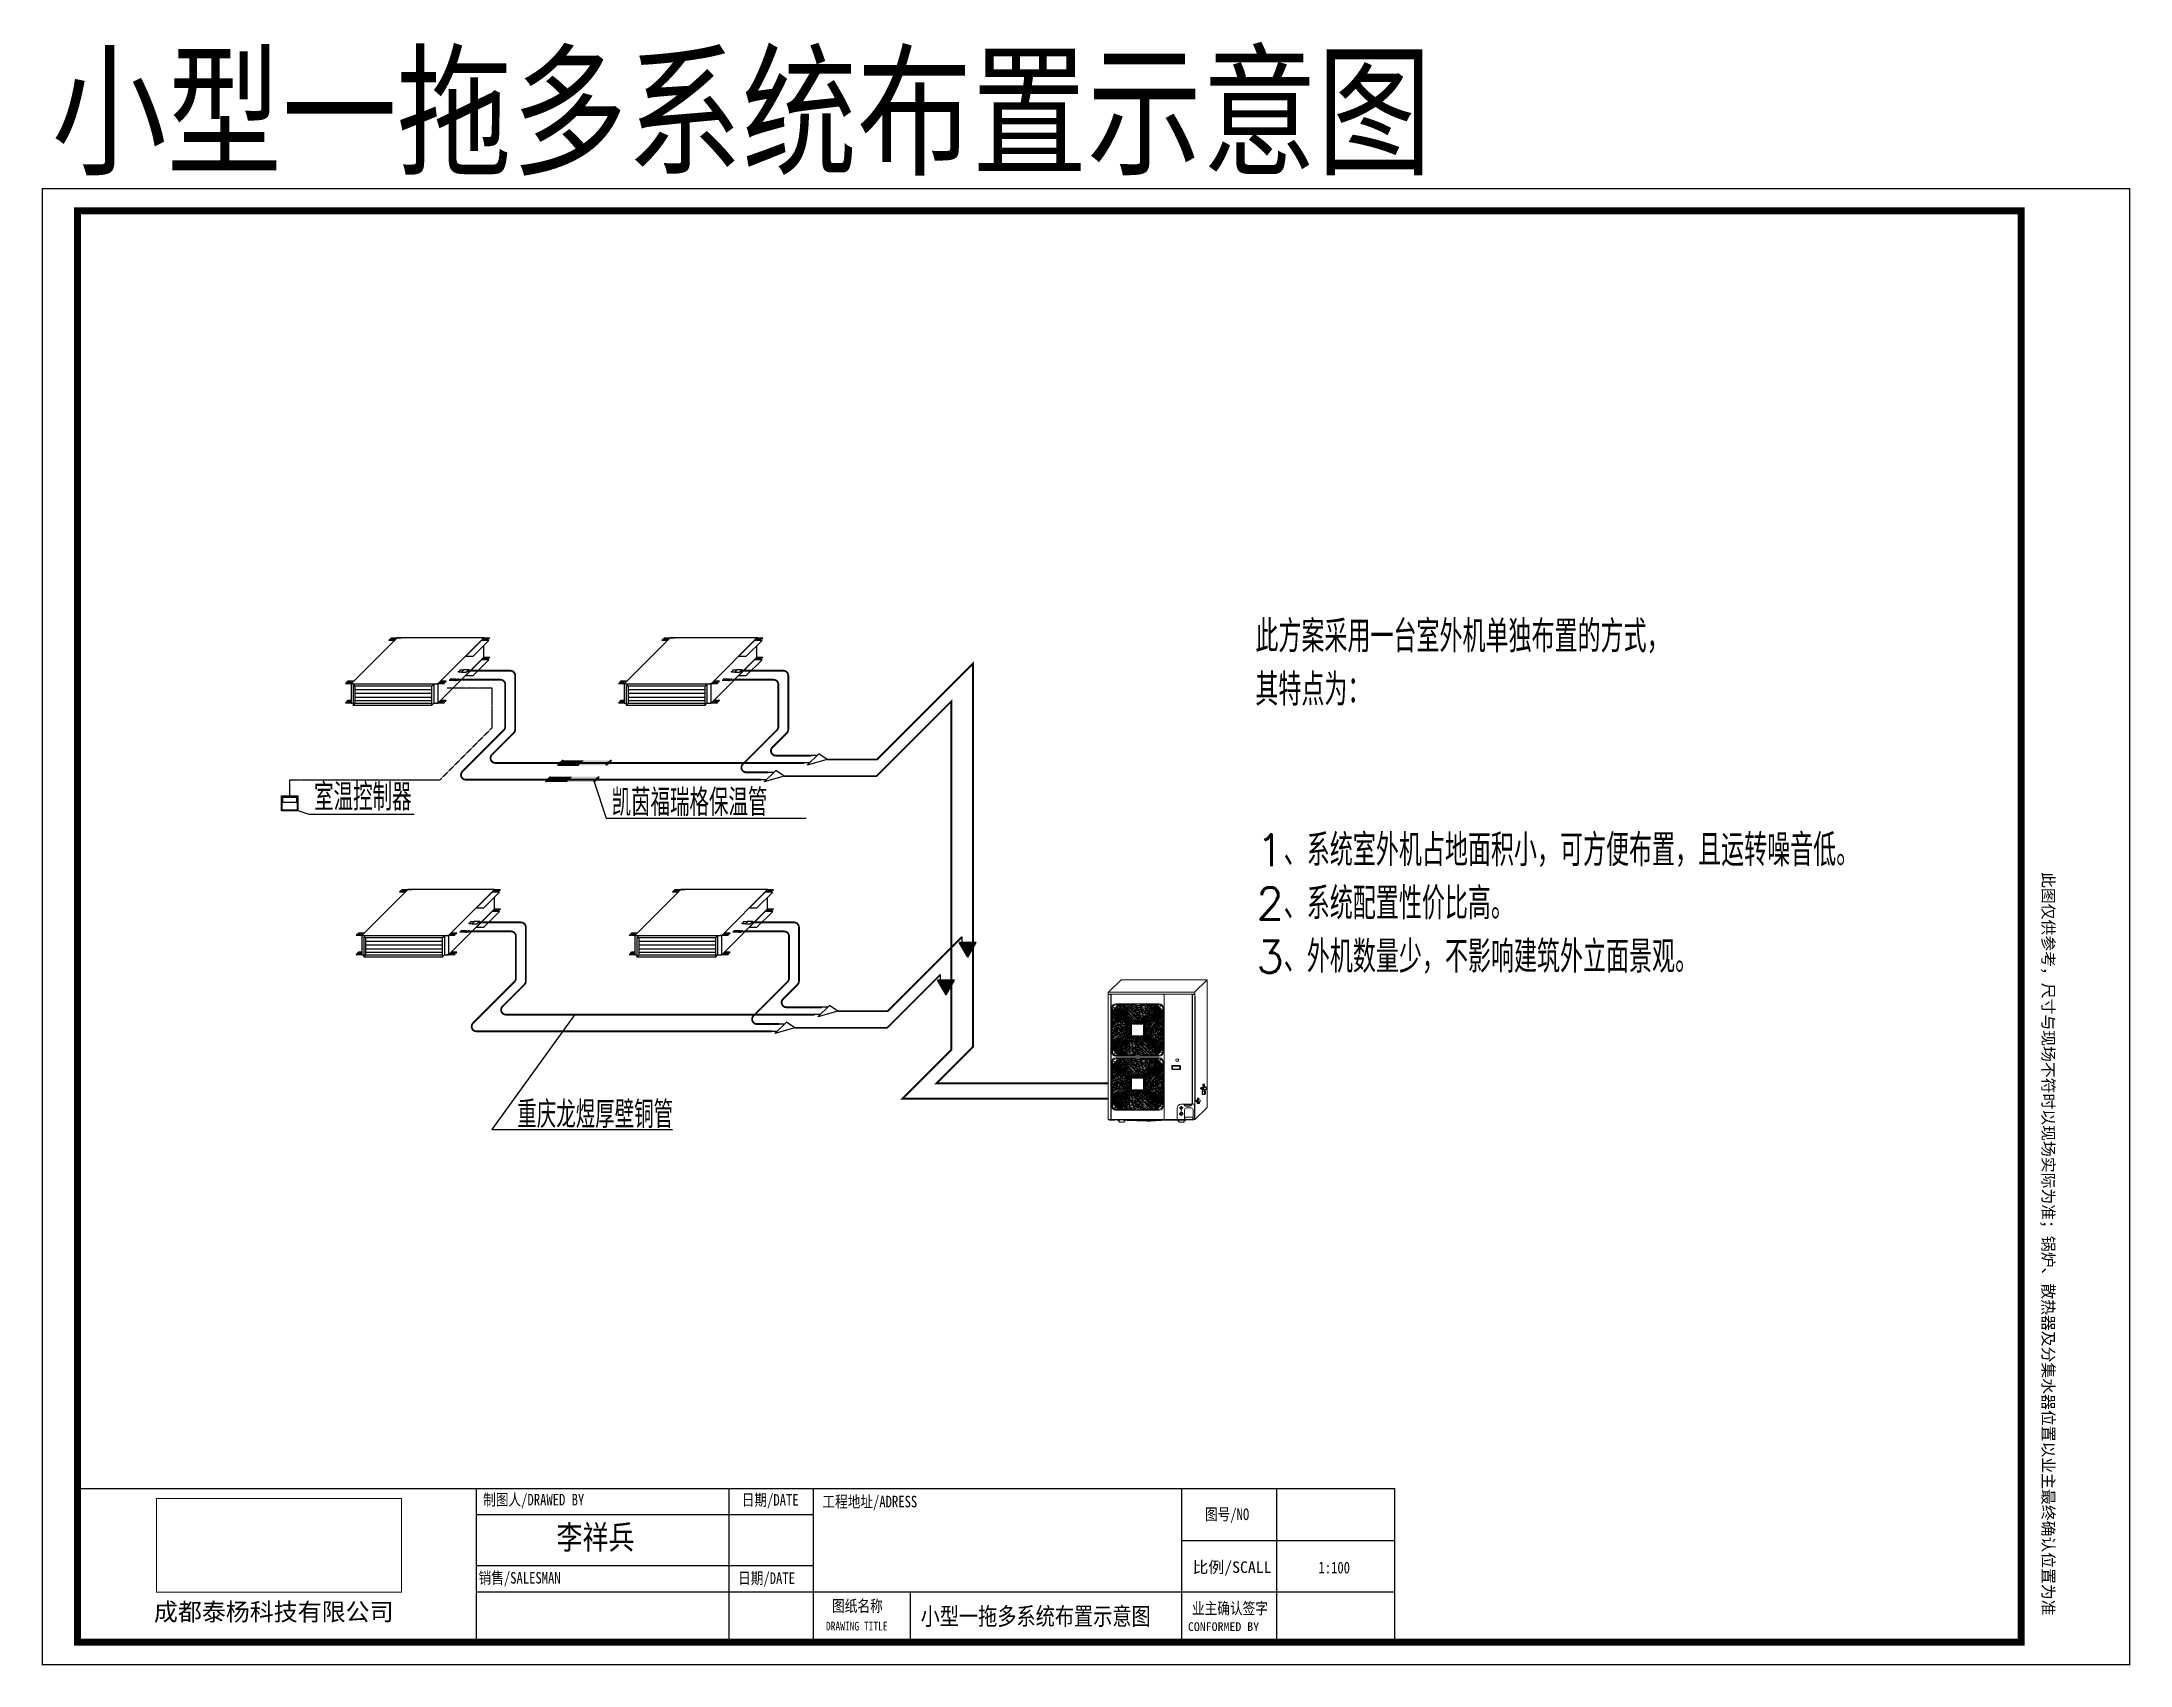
# Model space of a CAD drawing. Header units: millimetres. Extents: x -5096 to 255006, y -2833 to 77941.
# Drawn here: x 46267 to 75986, y 24560 to 47657 of the extents above; entities that cross this region are included whole.
import ezdxf

# ---------------------------------------------------------------- set-up
doc = ezdxf.new("R2010")
doc.units = ezdxf.units.MM
doc.linetypes.add('DASHED', pattern=[0.75, 0.5, -0.25])
for name, color, linetype, lineweight in [('供', 1, 'Continuous', 0), ('图框', 7, 'Continuous', 0), ('填充', 7, 'Continuous', 9), ('暖气片', 1, 'Continuous', 5)]:
    doc.layers.add(name, color=color, linetype=linetype, lineweight=lineweight)
doc.layers.add('墙体线', color=8, linetype='Continuous')
doc.layers.add('文字', color=7, linetype='Continuous')
doc.styles.add('-宋体', font='', dxfattribs={"width": 0.8})
doc.styles.add('_TCH_DIM', font='SIMPLEX', dxfattribs={"bigfont": 'GBCBIG'})
doc.styles.add('areatext', font='')
doc.styles.add('GS-标注', font='')
doc.styles.add('宋体', font='simhei.ttf', dxfattribs={"width": 0.8})
doc.styles.get('-宋体').set_extended_font_data('SimSun')
doc.styles.get('areatext').set_extended_font_data('SimSun')
doc.styles.get('GS-标注').set_extended_font_data('SimSun')
picture_1 = doc.add_image_def('image1.png', size_in_pixel=(1086, 414))

msp = doc.modelspace()

# ---------------------------------------------------------------- texts
at = {"color": 0, "linetype": 'ByBlock', "ltscale": 10, "style": 'GS-标注', "width": 0.8}
msp.add_text('小型一拖多系统布置示意图', height=250, dxfattribs=at).set_placement((58773, 25131.8))
at = {"color": 0, "ltscale": 10, "char_height": 165, "attachment_point": 1, "style": '宋体'}
for s, insert in [('{\\fSimSun|b0|i0|c134|p2; 制图人/DRAWED BY }', (52458.3, 26997.9)), ('{\\fSimSun|b0|i0|c134|p2; 日期/DATE\\P }', (56137.7, 26994.7)), ('{\\fSimSun|b0|i0|c134|p2;工程地址/ADRESS}', (57375.1, 26970.3)), ('{\\fSimSun|b0|i0|c134|p2; 图号/NO }', (62729.9, 26789.9)), ('{\\fSimSun|b0|i0|c134|p2;销售/SALESMAN}', (52482.2, 25885.8)), ('{\\fSimSun|b0|i0|c134|p2; 日期/DATE\\P }', (56085.8, 25881.3)), ('{\\fSimSun|b0|i0|c134|p2;\\W1;比例/SCALL}', (62643, 26037.2)), ('{\\fSimSun|b0|i0|c134|p2;1:100}', (64433.9, 26031.9))]:
    msp.add_mtext(s, dxfattribs=dict(at, insert=insert))
at = {"color": 0, "style": '-宋体'}
for s, insert, char_height, width, attachment_point in [('李祥兵', (53591.1, 26549.3), 338.8, 8817.095, 1), ('{\\fSimSun|b0|i0|c134|p2;图纸名称}', (57873.1, 25394.1), 165.471, 1583.895, 5), ('{\\fSimSun|b0|i0|c134|p2;业主确认签字}', (63174.4, 25360.2), 165.471, 1583.895, 5), ('{\\fSimSun|b0|i0|c134|p2;DRAWING TITLE}', (57425.3, 25178.2), 124.104, 1853.924, 1), ('{\\fSimSun|b0|i0|c134|p2;\\W1;CONFORMED BY}', (62577, 25170.6), 124, 1853.924, 1)]:
    msp.add_mtext(s, dxfattribs=dict(at, insert=insert, char_height=char_height, width=width, attachment_point=attachment_point))
at = {"color": 0, "linetype": 'ByBlock', "ltscale": 10, "insert": (47862.2, 25444.6), "char_height": 250, "attachment_point": 1, "style": 'GS-标注'}
msp.add_mtext('成都泰杨科技有限公司', dxfattribs=at)
at = {"layer": '供', "color": 7, "style": 'areatext', "width": 0.8}
msp.add_text('小型一拖多系统布置示意图', height=1500, dxfattribs=at).set_placement((46408.7, 45920))
at = {"layer": '填充', "color": 0, "insert": (74902.2, 35844.3), "char_height": 165, "width": 12285.642, "attachment_point": 1, "rotation": 270, "style": '-宋体'}
msp.add_mtext('{\\fSimSun|b0|i0|c134|p2;\\W1;此图仅供参考，尺寸与现场不符时以现场实际为准；锅炉、散热器及分集水器位置以业主最终确认位置为准}', dxfattribs=at)
at = {"layer": '文字', "char_height": 454.878, "attachment_point": 1, "style": '_TCH_DIM'}
for s, insert in [('此方案采用一台室外机单独布置的方式，        \\P其特点为：', (63536.1, 39424.9)), ('\\P1、系统室外机占地面积小，可方便布置，且运转噪音低。\\P2、系统配置性价比高。\\P3、外机数量少，不影响建筑外立面景观。', (63551, 37141.7))]:
    msp.add_mtext(s, dxfattribs=dict(at, insert=insert))
at = {"layer": '文字', "char_height": 384.9, "width": 6656.279, "attachment_point": 1, "style": '_TCH_DIM'}
for s, insert in [('室温控制器', (50142.3, 37102.8)), ('凯茵福瑞格保温管', (54375.3, 37026.3)), ('重庆龙煜厚壁铜管', (53033.3, 32586.4))]:
    msp.add_mtext(s, dxfattribs=dict(at, insert=insert))

# ---------------------------------------------------------------- blocks, each defined once
blk = doc.blocks.new('A$C58AB66E0')
for p, q in [((0.224, 0.092), (0, 0.092)), ((0.132, 0), (0.607, 0.475)), ((0.952, 0.238), (0.132, 0)), ((0.528, 0.396), (0.304, 0.396)), ((0.952, 0.238), (0.607, 0.475))]:
    blk.add_line(p, q)
blk = doc.blocks.new('A$C263F1397')
at = {"layer": '图框', "color": 7, "linetype": 'Continuous'}
for p, q in [((0, 5.304), (0, 5.372)), ((0, 5.304), (0.091, 5.304)), ((0, 0.112), (0, 5.295)), ((0, 5.295), (0, 5.295)), ((0.001, 5.297), (0.006, 5.3)), ((0.006, 5.3), (0.006, 5.304)), ((0.099, 5.3), (0.006, 5.3)), ((0.019, 5.391), (0.091, 5.391)), ((0.091, 5.391), (3.507, 5.391)), ((0.091, 5.304), (3.507, 5.304)), ((0.099, 5.3), (0.099, 5.304)), ((0.099, 5.3), (0.099, 5.304)), ((0.099, 5.297), (0.099, 5.3)), ((0.099, 5.3), (0.099, 5.3)), ((0.099, 5.297), (0.099, 5.3)), ((0.099, 5.297), (0.099, 5.295)), ((0.099, 5.297), (0.099, 5.295)), ((0.099, 5.295), (0.099, 5.295)), ((0.099, 5.295), (0.099, 5.295)), ((0.106, 0.112), (0.106, 5.278)), ((0.118, 0.112), (0.118, 5.278)), ((0.24, 5.395), (0.299, 5.395)), ((0.299, 5.395), (3.299, 5.395)), ((0.538, 5.91), (4.098, 5.91)), ((2.277, 5.3), (2.277, 5.3)), ((2.277, 5.3), (2.312, 5.3)), ((2.312, 5.3), (2.312, 5.304)), ((2.312, 5.304), (2.312, 5.3)), ((2.312, 5.297), (2.312, 5.3)), ((2.312, 5.3), (2.312, 5.296)), ((2.312, 5.295), (2.312, 5.297)), ((2.312, 5.296), (2.312, 5.296)), ((2.312, 5.295), (2.312, 5.296)), ((2.312, 5.296), (2.312, 5.296)), ((2.312, 5.296), (2.312, 5.296)), ((2.313, 5.296), (2.312, 5.296)), ((2.312, 5.295), (2.312, 5.295)), ((2.314, 5.296), (2.313, 5.296)), ((2.313, 5.296), (2.313, 5.296)), ((2.313, 5.296), (2.313, 5.296)), ((2.313, 5.296), (2.313, 5.296)), ((2.313, 5.296), (2.313, 5.296)), ((2.314, 5.296), (2.314, 5.296)), ((2.314, 5.295), (2.314, 5.296)), ((2.314, 5.296), (2.314, 5.296)), ((2.314, 5.296), (2.314, 5.296)), ((2.314, 5.295), (2.314, 5.295)), ((2.315, 5.295), (2.314, 5.295)), ((2.314, 5.295), (2.314, 5.295)), ((2.315, 5.304), (2.315, 5.302)), ((2.315, 5.302), (2.315, 5.304)), ((2.315, 5.302), (2.315, 5.296)), ((2.315, 5.296), (2.318, 5.296)), ((2.315, 0.112), (2.315, 5.296)), ((2.315, 5.296), (2.315, 5.295)), ((2.315, 5.295), (2.315, 0.112)), ((2.315, 5.295), (2.315, 5.295)), ((2.315, 5.295), (2.315, 5.295)), ((2.315, 5.295), (2.315, 5.295)), ((2.315, 5.295), (2.315, 5.295)), ((2.315, 5.295), (2.315, 5.295)), ((2.315, 5.295), (2.315, 5.295)), ((2.315, 5.295), (2.315, 5.295)), ((2.318, 5.3), (2.318, 5.3)), ((2.318, 5.3), (2.318, 5.3)), ((2.318, 5.297), (2.318, 5.296)), ((2.318, 5.296), (2.318, 5.296)), ((2.318, 5.296), (2.318, 5.295)), ((2.318, 5.296), (2.318, 5.295)), ((2.318, 5.295), (2.318, 5.295)), ((3.299, 5.395), (3.358, 5.395)), ((3.48, 2.088), (3.48, 5.278)), ((3.492, 2.095), (3.492, 5.278)), ((3.499, 5.297), (3.499, 5.3)), ((3.499, 5.3), (3.499, 5.3)), ((3.499, 5.3), (3.592, 5.3)), ((3.499, 5.297), (3.499, 5.3)), ((3.499, 5.3), (3.499, 5.3)), ((3.499, 5.295), (3.499, 5.297)), ((3.499, 5.296), (3.499, 5.297)), ((3.597, 5.296), (3.499, 5.296)), ((3.499, 5.295), (3.499, 5.296)), ((3.499, 5.295), (3.499, 5.295)), ((3.499, 5.295), (3.499, 5.295)), ((3.507, 5.391), (3.579, 5.391)), ((3.507, 5.304), (3.598, 5.304)), ((3.592, 5.304), (3.592, 5.3)), ((3.596, 5.297), (3.592, 5.3)), ((3.598, 5.296), (3.596, 5.297)), ((3.597, 5.296), (3.598, 5.296)), ((3.598, 5.304), (3.598, 5.372)), ((3.598, 5.296), (3.598, 5.295)), ((3.598, 0.746), (3.598, 5.295)), ((3.598, 5.295), (3.598, 5.295)), ((3.605, 5.222), (3.598, 5.229)), ((3.606, 5.22), (3.606, 5.2)), ((3.606, 5.2), (3.606, 0.972)), ((0.139, 4.724), (0.139, 2.924)), ((0.179, 4.611), (0.179, 4.724)), ((0.179, 4.546), (0.179, 4.597)), ((0.179, 4.521), (0.179, 4.538)), ((0.179, 4.423), (0.179, 4.507)), ((0.179, 4.335), (0.179, 4.406)), ((2.119, 4.904), (0.319, 4.904)), ((0.319, 4.864), (0.432, 4.864)), ((0.445, 4.864), (0.522, 4.864)), ((0.536, 4.864), (0.561, 4.864)), ((0.577, 4.864), (0.62, 4.864)), ((0.636, 4.864), (0.733, 4.864)), ((0.752, 4.864), (0.873, 4.864)), ((0.901, 4.864), (1.127, 4.864)), ((0.919, 4.436), (0.922, 4.436)), ((1.31, 4.864), (1.331, 4.864)), ((1.34, 4.864), (1.525, 4.864)), ((1.533, 4.864), (1.538, 4.864)), ((1.565, 4.864), (1.686, 4.864)), ((1.705, 4.864), (1.722, 4.864)), ((1.715, 4.653), (1.715, 4.674)), ((1.73, 4.864), (1.801, 4.864)), ((1.817, 4.864), (1.901, 4.864)), ((1.916, 4.864), (1.932, 4.864)), ((1.94, 4.864), (1.992, 4.864)), ((2.005, 4.864), (2.119, 4.864)), ((2.259, 4.724), (2.259, 4.611)), ((2.259, 4.597), (2.259, 4.521)), ((2.259, 4.507), (2.259, 4.481)), ((2.259, 4.488), (2.259, 4.488)), ((2.259, 4.466), (2.259, 4.423)), ((2.259, 4.406), (2.259, 4.31)), ((2.299, 2.924), (2.299, 4.724)), ((0.179, 4.31), (0.179, 4.327)), ((0.179, 4.17), (0.179, 4.291)), ((0.179, 4.138), (0.179, 4.144)), ((0.179, 3.945), (0.179, 4.13)), ((0.179, 3.915), (0.179, 3.936)), ((0.179, 3.507), (0.179, 3.733)), ((0.179, 3.357), (0.179, 3.478)), ((0.939, 3.864), (0.939, 3.847)), ((0.973, 4.07), (1.126, 4.07)), ((0.973, 4.064), (0.973, 4.07)), ((0.973, 4.017), (0.973, 4.056)), ((0.973, 3.976), (0.973, 4.009)), ((0.973, 3.938), (0.973, 3.967)), ((0.973, 3.902), (0.973, 3.929)), ((0.973, 3.865), (0.973, 3.892)), ((0.973, 3.822), (0.973, 3.852)), ((0.973, 3.758), (0.973, 3.805)), ((0.973, 3.578), (0.973, 3.732)), ((0.979, 3.578), (0.973, 3.578)), ((1.026, 3.578), (0.987, 3.578)), ((1.067, 3.578), (1.034, 3.578)), ((1.105, 3.578), (1.075, 3.578)), ((1.083, 3.557), (1.082, 3.556)), ((1.141, 3.578), (1.114, 3.578)), ((1.178, 3.578), (1.151, 3.578)), ((1.153, 4.07), (1.2, 4.07)), ((1.221, 3.578), (1.19, 3.578)), ((1.216, 4.07), (1.247, 4.07)), ((1.285, 3.578), (1.237, 3.578)), ((1.26, 4.07), (1.287, 4.07)), ((1.297, 4.07), (1.324, 4.07)), ((1.465, 3.578), (1.311, 3.578)), ((1.333, 4.07), (1.362, 4.07)), ((1.371, 4.07), (1.404, 4.07)), ((1.412, 4.07), (1.451, 4.07)), ((1.459, 4.07), (1.465, 4.07)), ((1.465, 4.07), (1.465, 3.916)), ((1.465, 3.89), (1.465, 3.843)), ((1.465, 3.826), (1.465, 3.796)), ((1.465, 3.783), (1.465, 3.756)), ((1.465, 3.746), (1.465, 3.719)), ((1.465, 3.71), (1.465, 3.681)), ((1.465, 3.672), (1.465, 3.639)), ((1.465, 3.631), (1.465, 3.592)), ((1.465, 3.584), (1.465, 3.578)), ((1.526, 3.65), (1.527, 3.648)), ((2.255, 4.32), (2.254, 4.32)), ((2.259, 4.32), (2.255, 4.32)), ((2.258, 4.312), (2.259, 4.312)), ((2.259, 4.328), (2.259, 4.328)), ((2.259, 4.32), (2.259, 4.32)), ((2.259, 4.291), (2.259, 4.17)), ((2.259, 4.141), (2.259, 3.915)), ((2.259, 3.733), (2.259, 3.712)), ((2.259, 3.703), (2.259, 3.518)), ((2.259, 3.51), (2.259, 3.504)), ((2.259, 3.478), (2.259, 3.357)), ((0.179, 3.242), (0.179, 3.338)), ((0.179, 3.182), (0.179, 3.225)), ((0.179, 3.141), (0.179, 3.167)), ((0.179, 3.051), (0.179, 3.127)), ((0.179, 2.924), (0.179, 3.037)), ((0.432, 2.784), (0.319, 2.784)), ((0.319, 2.744), (2.119, 2.744)), ((2.119, 2.664), (0.319, 2.664)), ((0.319, 2.624), (0.432, 2.624)), ((0.38, 3.442), (0.372, 3.442)), ((0.375, 3.442), (0.375, 3.429)), ((0.38, 3.45), (0.378, 3.45)), ((0.497, 2.784), (0.445, 2.784)), ((0.445, 2.624), (0.522, 2.624)), ((0.522, 2.784), (0.505, 2.784)), ((0.62, 2.784), (0.536, 2.784)), ((0.536, 2.624), (0.561, 2.624)), ((0.577, 2.624), (0.62, 2.624)), ((0.708, 2.784), (0.636, 2.784)), ((0.636, 2.624), (0.733, 2.624)), ((0.733, 2.784), (0.716, 2.784)), ((0.873, 2.784), (0.752, 2.784)), ((0.752, 2.624), (0.873, 2.624)), ((0.788, 3.356), (0.8, 3.356)), ((0.905, 2.784), (0.899, 2.784)), ((0.901, 2.624), (1.127, 2.624)), ((1.098, 2.784), (0.913, 2.784)), ((1.128, 2.784), (1.107, 2.784)), ((1.259, 2.885), (1.259, 2.874)), ((1.259, 2.857), (1.259, 2.852)), ((1.536, 2.784), (1.31, 2.784)), ((1.31, 2.624), (1.331, 2.624)), ((1.34, 2.624), (1.525, 2.624)), ((1.533, 2.624), (1.538, 2.624)), ((1.686, 2.784), (1.565, 2.784)), ((1.565, 2.624), (1.686, 2.624)), ((1.801, 2.784), (1.705, 2.784)), ((1.705, 2.624), (1.722, 2.624)), ((1.73, 2.624), (1.801, 2.624)), ((1.86, 2.784), (1.817, 2.784)), ((1.817, 2.624), (1.901, 2.624)), ((1.901, 2.784), (1.876, 2.784)), ((1.992, 2.784), (1.916, 2.784)), ((1.916, 2.624), (1.932, 2.624)), ((1.94, 2.624), (1.992, 2.624)), ((2.119, 2.784), (2.005, 2.784)), ((2.005, 2.624), (2.119, 2.624)), ((2.251, 3.346), (2.254, 3.346)), ((2.254, 3.328), (2.255, 3.328)), ((2.255, 3.312), (2.259, 3.312)), ((2.259, 3.336), (2.258, 3.336)), ((2.259, 3.313), (2.259, 3.242)), ((2.259, 3.225), (2.259, 3.141)), ((2.259, 3.168), (2.259, 3.168)), ((2.259, 3.16), (2.259, 3.16)), ((2.259, 3.127), (2.259, 3.11)), ((2.259, 3.102), (2.259, 3.051)), ((2.259, 3.037), (2.259, 2.924)), ((0.139, 2.484), (0.139, 0.684)), ((0.179, 2.371), (0.179, 2.484)), ((0.179, 2.306), (0.179, 2.357)), ((0.179, 2.281), (0.179, 2.298)), ((0.179, 2.183), (0.179, 2.267)), ((0.179, 2.095), (0.179, 2.166)), ((0.179, 2.07), (0.179, 2.087)), ((0.179, 1.93), (0.179, 2.051)), ((0.179, 1.898), (0.179, 1.904)), ((0.179, 1.705), (0.179, 1.89)), ((0.39, 2.01), (0.39, 2.01)), ((0.973, 1.83), (1.126, 1.83)), ((0.973, 1.824), (0.973, 1.83)), ((0.973, 1.777), (0.973, 1.816)), ((0.973, 1.736), (0.973, 1.769)), ((1.017, 1.877), (1.083, 1.853)), ((1.153, 1.83), (1.2, 1.83)), ((1.216, 1.83), (1.247, 1.83)), ((1.26, 1.83), (1.287, 1.83)), ((1.272, 1.92), (1.273, 1.92)), ((1.273, 1.92), (1.273, 1.919)), ((1.273, 1.919), (1.273, 1.919)), ((1.273, 1.919), (1.273, 1.919)), ((1.273, 1.919), (1.273, 1.918)), ((1.273, 1.918), (1.273, 1.918)), ((1.273, 1.918), (1.274, 1.918)), ((1.274, 1.918), (1.274, 1.918)), ((1.274, 1.918), (1.274, 1.917)), ((1.274, 1.917), (1.274, 1.917)), ((1.274, 1.917), (1.274, 1.917)), ((1.274, 1.917), (1.274, 1.917)), ((1.274, 1.917), (1.275, 1.916)), ((1.274, 1.917), (1.274, 1.917)), ((1.275, 1.916), (1.276, 1.916)), ((1.275, 1.916), (1.275, 1.916)), ((1.275, 1.916), (1.275, 1.916)), ((1.275, 1.916), (1.275, 1.916)), ((1.275, 1.916), (1.275, 1.916)), ((1.275, 1.916), (1.275, 1.916)), ((1.297, 1.83), (1.324, 1.83)), ((1.333, 1.83), (1.362, 1.83)), ((1.371, 1.83), (1.404, 1.83)), ((1.412, 1.83), (1.451, 1.83)), ((1.459, 1.83), (1.465, 1.83)), ((1.465, 1.83), (1.465, 1.676)), ((1.715, 2.413), (1.715, 2.434)), ((2.019, 1.916), (2.019, 1.912)), ((2.258, 2.072), (2.259, 2.072)), ((2.259, 2.484), (2.259, 2.371)), ((2.259, 2.357), (2.259, 2.281)), ((2.259, 2.267), (2.259, 2.241)), ((2.259, 2.248), (2.259, 2.248)), ((2.259, 2.226), (2.259, 2.183)), ((2.259, 2.166), (2.259, 2.07)), ((2.259, 2.088), (2.259, 2.088)), ((2.259, 2.08), (2.259, 2.08)), ((2.259, 2.051), (2.259, 1.93)), ((2.259, 1.901), (2.259, 1.675)), ((2.299, 0.684), (2.299, 2.484)), ((2.637, 2.332), (2.637, 2.212)), ((2.643, 2.331), (2.643, 2.211)), ((2.651, 2.338), (2.651, 2.203)), ((2.974, 2.343), (2.655, 2.343)), ((2.974, 2.199), (2.655, 2.199)), ((2.969, 2.356), (2.661, 2.356)), ((2.661, 2.188), (2.969, 2.188)), ((2.967, 2.351), (2.663, 2.351)), ((2.663, 2.227), (2.663, 2.337)), ((2.967, 2.325), (2.663, 2.325)), ((2.967, 2.191), (2.663, 2.191)), ((2.947, 2.207), (2.683, 2.207)), ((2.967, 2.227), (2.967, 2.337)), ((2.979, 2.338), (2.979, 2.203)), ((2.987, 2.211), (2.987, 2.331)), ((2.993, 2.212), (2.993, 2.332)), ((3.48, 0.772), (3.48, 2.097)), ((3.492, 0.772), (3.492, 2.095)), ((0.179, 1.675), (0.179, 1.696)), ((0.179, 1.267), (0.179, 1.493)), ((0.179, 1.117), (0.179, 1.238)), ((0.179, 1.002), (0.179, 1.098)), ((0.179, 0.942), (0.179, 0.985)), ((0.179, 0.901), (0.179, 0.927)), ((0.179, 0.811), (0.179, 0.887)), ((0.297, 1.568), (0.287, 1.568)), ((0.318, 1.568), (0.315, 1.568)), ((0.366, 1.208), (0.366, 1.208)), ((0.854, 1.208), (0.853, 1.208)), ((0.929, 1.556), (0.939, 1.556)), ((0.938, 1.568), (0.936, 1.568)), ((0.939, 1.556), (0.939, 1.52)), ((0.939, 1.369), (0.939, 1.358)), ((0.973, 1.698), (0.973, 1.727)), ((0.973, 1.662), (0.973, 1.689)), ((0.973, 1.625), (0.973, 1.652)), ((0.973, 1.582), (0.973, 1.612)), ((0.973, 1.518), (0.973, 1.565)), ((0.973, 1.338), (0.973, 1.492)), ((0.979, 1.338), (0.973, 1.338)), ((1.026, 1.338), (0.987, 1.338)), ((1.067, 1.338), (1.034, 1.338)), ((1.105, 1.338), (1.075, 1.338)), ((1.141, 1.338), (1.114, 1.338)), ((1.178, 1.338), (1.151, 1.338)), ((1.221, 1.338), (1.19, 1.338)), ((1.285, 1.338), (1.237, 1.338)), ((1.465, 1.338), (1.311, 1.338)), ((1.443, 1.313), (1.433, 1.317)), ((1.465, 1.65), (1.465, 1.603)), ((1.465, 1.586), (1.465, 1.556)), ((1.465, 1.543), (1.465, 1.516)), ((1.465, 1.506), (1.465, 1.479)), ((1.465, 1.47), (1.465, 1.441)), ((1.465, 1.432), (1.465, 1.399)), ((1.465, 1.391), (1.465, 1.352)), ((1.465, 1.344), (1.465, 1.338)), ((1.526, 1.41), (1.527, 1.408)), ((2.254, 1.088), (2.255, 1.088)), ((2.255, 1.072), (2.259, 1.072)), ((2.259, 1.096), (2.258, 1.096)), ((2.259, 1.493), (2.259, 1.472)), ((2.259, 1.463), (2.259, 1.278)), ((2.259, 1.27), (2.259, 1.264)), ((2.259, 1.238), (2.259, 1.117)), ((2.259, 1.098), (2.259, 1.081)), ((2.259, 1.088), (2.259, 1.088)), ((2.259, 1.073), (2.259, 1.002)), ((2.259, 0.985), (2.259, 0.901)), ((2.259, 0.928), (2.259, 0.928)), ((2.259, 0.92), (2.259, 0.92)), ((2.259, 0.887), (2.259, 0.87)), ((3.605, 0.95), (3.598, 0.943)), ((3.606, 0.972), (3.606, 0.952)), ((3.647, 0.909), (3.712, 0.913)), ((3.654, 0.909), (3.647, 0.909)), ((3.654, 0.884), (3.653, 0.883)), ((3.653, 0.883), (3.653, 0.882)), ((3.653, 0.882), (3.653, 0.881)), ((3.653, 0.881), (3.653, 0.88)), ((3.653, 0.88), (3.653, 0.879)), ((3.653, 0.879), (3.654, 0.878)), ((3.654, 0.909), (3.712, 0.912)), ((3.655, 0.889), (3.654, 0.888)), ((3.654, 0.888), (3.654, 0.887)), ((3.654, 0.887), (3.654, 0.886)), ((3.654, 0.886), (3.654, 0.885)), ((3.654, 0.885), (3.654, 0.884)), ((3.654, 0.878), (3.654, 0.877)), ((3.654, 0.877), (3.654, 0.876)), ((3.654, 0.876), (3.654, 0.875)), ((3.654, 0.875), (3.654, 0.874)), ((3.656, 0.891), (3.655, 0.89)), ((3.655, 0.89), (3.655, 0.889)), ((3.657, 0.893), (3.656, 0.892)), ((3.656, 0.892), (3.656, 0.891)), ((3.701, 0.997), (3.722, 0.997)), ((3.701, 0.943), (3.701, 0.997)), ((3.711, 0.997), (3.701, 0.997)), ((3.711, 0.943), (3.701, 0.943)), ((3.743, 0.997), (3.711, 0.997)), ((3.711, 0.943), (3.711, 0.997)), ((3.743, 0.943), (3.711, 0.943)), ((3.712, 0.943), (3.712, 0.906)), ((3.712, 0.906), (3.712, 0.905)), ((3.712, 0.905), (3.712, 0.905)), ((3.712, 0.905), (3.713, 0.905)), ((3.713, 0.905), (3.713, 0.905)), ((3.713, 0.905), (3.714, 0.905)), ((3.713, 0.905), (3.713, 0.905)), ((3.713, 0.905), (3.713, 0.905)), ((3.713, 0.905), (3.713, 0.905)), ((3.713, 0.905), (3.713, 0.905)), ((3.714, 0.905), (3.714, 0.905)), ((3.714, 0.905), (3.714, 0.905)), ((3.714, 0.905), (3.715, 0.905)), ((3.715, 0.905), (3.715, 0.905)), ((3.715, 0.905), (3.716, 0.905)), ((3.716, 0.905), (3.717, 0.906)), ((3.716, 0.905), (3.716, 0.905)), ((3.758, 0.936), (3.717, 0.91)), ((3.717, 0.91), (3.734, 0.91)), ((3.717, 0.91), (3.717, 0.86)), ((3.722, 0.997), (3.754, 0.997)), ((3.775, 0.936), (3.734, 0.91)), ((3.734, 0.91), (3.734, 0.86)), ((3.743, 0.943), (3.743, 0.997)), ((3.764, 0.997), (3.743, 0.997)), ((3.764, 0.943), (3.743, 0.943)), ((3.752, 0.932), (3.752, 0.943)), ((3.754, 0.997), (3.764, 0.997)), ((3.758, 0.936), (3.775, 0.936)), ((3.764, 0.943), (3.764, 0.997)), ((3.817, 0.91), (3.775, 0.936)), ((3.817, 0.86), (3.817, 0.91)), ((3.918, 1.467), (3.839, 1.431)), ((3.839, 1.379), (3.916, 1.344)), ((3.926, 1.467), (3.847, 1.431)), ((3.847, 1.379), (3.916, 1.348)), ((3.893, 1.289), (3.893, 1.18)), ((3.893, 1.289), (3.917, 1.289)), ((3.894, 1.179), (3.893, 1.18)), ((3.895, 1.177), (3.894, 1.179)), ((3.896, 1.175), (3.895, 1.177)), ((3.897, 1.174), (3.896, 1.175)), ((3.897, 1.173), (3.897, 1.174)), ((3.898, 1.171), (3.897, 1.173)), ((3.898, 1.172), (3.91, 1.155)), ((3.899, 1.17), (3.898, 1.171)), ((3.9, 1.169), (3.899, 1.17)), ((3.901, 1.169), (3.9, 1.169)), ((3.902, 1.168), (3.901, 1.169)), ((3.903, 1.167), (3.902, 1.168)), ((3.904, 1.167), (3.903, 1.167)), ((3.905, 1.167), (3.904, 1.167)), ((3.906, 1.167), (3.905, 1.167)), ((3.907, 1.168), (3.906, 1.167)), ((3.908, 1.169), (3.907, 1.168)), ((3.909, 1.169), (3.908, 1.169)), ((3.91, 1.17), (3.909, 1.169)), ((3.911, 1.171), (3.91, 1.17)), ((3.91, 1.155), (4.017, 1.155)), ((3.912, 1.173), (3.911, 1.171)), ((3.913, 1.174), (3.912, 1.173)), ((3.914, 1.175), (3.913, 1.174)), ((3.915, 1.177), (3.914, 1.175)), ((3.916, 1.179), (3.915, 1.177)), ((3.916, 1.359), (3.917, 1.359)), ((3.916, 1.358), (3.916, 1.359)), ((3.916, 1.357), (3.916, 1.358)), ((3.916, 1.357), (3.916, 1.289)), ((3.917, 1.18), (3.916, 1.179)), ((3.917, 1.359), (3.918, 1.36)), ((3.917, 1.359), (3.917, 1.359)), ((3.917, 1.289), (3.917, 1.18)), ((3.917, 1.289), (3.987, 1.289)), ((3.918, 1.36), (3.919, 1.36)), ((3.919, 1.36), (3.92, 1.359)), ((3.92, 1.359), (3.922, 1.359)), ((3.922, 1.359), (3.923, 1.358)), ((3.923, 1.358), (3.925, 1.358)), ((3.925, 1.358), (3.927, 1.357)), ((3.927, 1.357), (3.929, 1.356)), ((3.929, 1.356), (3.931, 1.355)), ((3.93, 1.519), (3.93, 1.573)), ((3.93, 1.573), (3.942, 1.573)), ((3.93, 1.519), (3.942, 1.519)), ((3.931, 1.355), (3.933, 1.353)), ((3.933, 1.353), (3.935, 1.352)), ((3.935, 1.352), (3.937, 1.351)), ((3.937, 1.505), (3.937, 1.519)), ((3.937, 1.503), (3.937, 1.505)), ((3.937, 1.501), (3.937, 1.503)), ((3.937, 1.5), (3.937, 1.501)), ((3.937, 1.498), (3.937, 1.5)), ((3.937, 1.496), (3.937, 1.498)), ((3.937, 1.495), (3.937, 1.496)), ((3.937, 1.493), (3.937, 1.495)), ((3.937, 1.491), (3.937, 1.493)), ((3.937, 1.49), (3.937, 1.491)), ((3.937, 1.488), (3.937, 1.49)), ((3.937, 1.486), (3.937, 1.488)), ((3.938, 1.485), (3.937, 1.486)), ((3.937, 1.351), (3.94, 1.35)), ((3.938, 1.519), (3.938, 1.466)), ((3.938, 1.483), (3.938, 1.485)), ((3.939, 1.466), (3.938, 1.466)), ((3.938, 1.466), (3.938, 1.466)), ((3.938, 1.466), (3.938, 1.466)), ((3.939, 1.466), (3.939, 1.466)), ((3.94, 1.466), (3.939, 1.466)), ((3.941, 1.466), (3.94, 1.466)), ((3.94, 1.35), (3.942, 1.349)), ((3.942, 1.466), (3.941, 1.466)), ((3.942, 1.573), (3.975, 1.573)), ((3.942, 1.519), (3.942, 1.573)), ((3.942, 1.519), (3.975, 1.519)), ((3.944, 1.466), (3.942, 1.466)), ((3.942, 1.349), (3.945, 1.347)), ((3.945, 1.467), (3.944, 1.466)), ((3.947, 1.467), (3.945, 1.467)), ((3.945, 1.347), (3.947, 1.346)), ((3.949, 1.467), (3.947, 1.467)), ((3.947, 1.346), (3.95, 1.345)), ((3.951, 1.468), (3.949, 1.467)), ((3.95, 1.345), (3.953, 1.344)), ((3.953, 1.468), (3.951, 1.468)), ((3.955, 1.469), (3.953, 1.468)), ((3.953, 1.344), (3.956, 1.343)), ((3.957, 1.469), (3.955, 1.469)), ((3.956, 1.343), (3.959, 1.342)), ((3.959, 1.47), (3.957, 1.469)), ((3.961, 1.47), (3.959, 1.47)), ((4.004, 1.461), (3.959, 1.433)), ((3.959, 1.433), (3.971, 1.433)), ((3.959, 1.433), (3.959, 1.377)), ((3.959, 1.377), (3.971, 1.377)), ((3.959, 1.377), (4.004, 1.349)), ((3.959, 1.342), (3.961, 1.341)), ((3.963, 1.47), (3.961, 1.47)), ((3.961, 1.341), (3.964, 1.341)), ((3.966, 1.471), (3.963, 1.47)), ((3.964, 1.341), (3.967, 1.34)), ((3.968, 1.471), (3.966, 1.471)), ((3.967, 1.34), (3.97, 1.34)), ((3.97, 1.471), (3.968, 1.471)), ((3.972, 1.471), (3.97, 1.471)), ((3.97, 1.34), (3.973, 1.339)), ((4.016, 1.461), (3.971, 1.433)), ((3.971, 1.433), (3.971, 1.377)), ((3.971, 1.377), (4.016, 1.349)), ((3.978, 1.471), (3.972, 1.471)), ((3.973, 1.339), (3.976, 1.339)), ((3.975, 1.519), (3.975, 1.573)), ((3.975, 1.573), (3.997, 1.573)), ((3.975, 1.519), (3.997, 1.519)), ((3.976, 1.339), (3.979, 1.339)), ((3.987, 1.289), (3.987, 1.18)), ((3.987, 1.289), (4.034, 1.289)), ((3.989, 1.178), (3.987, 1.18)), ((3.991, 1.177), (3.989, 1.178)), ((3.99, 1.473), (3.99, 1.519)), ((3.993, 1.175), (3.991, 1.177)), ((3.995, 1.173), (3.993, 1.175)), ((4.002, 1.473), (3.994, 1.473)), ((3.994, 1.337), (4.002, 1.337)), ((3.997, 1.172), (3.995, 1.173)), ((3.997, 1.519), (3.997, 1.573)), ((3.999, 1.17), (3.997, 1.172)), ((4.002, 1.169), (3.999, 1.17)), ((4.004, 1.168), (4.002, 1.169)), ((4.004, 1.461), (4.016, 1.461)), ((4.004, 1.349), (4.016, 1.349)), ((4.006, 1.168), (4.004, 1.168)), ((4.008, 1.167), (4.006, 1.168)), ((4.011, 1.167), (4.008, 1.167)), ((4.013, 1.167), (4.011, 1.167)), ((4.012, 1.289), (4.012, 1.338)), ((4.015, 1.168), (4.013, 1.167)), ((4.018, 1.168), (4.015, 1.168)), ((4.061, 1.432), (4.016, 1.461)), ((4.016, 1.349), (4.061, 1.377)), ((4.017, 1.155), (4.03, 1.172)), ((4.02, 1.169), (4.018, 1.168)), ((4.022, 1.17), (4.02, 1.169)), ((4.024, 1.172), (4.022, 1.17)), ((4.026, 1.173), (4.024, 1.172)), ((4.028, 1.175), (4.026, 1.173)), ((4.03, 1.177), (4.028, 1.175)), ((4.032, 1.178), (4.03, 1.177)), ((4.03, 1.173), (4.031, 1.174)), ((4.03, 1.172), (4.03, 1.173)), ((4.031, 1.174), (4.032, 1.175)), ((4.031, 1.174), (4.031, 1.174)), ((4.034, 1.18), (4.032, 1.178)), ((4.032, 1.176), (4.033, 1.177)), ((4.032, 1.175), (4.032, 1.176)), ((4.033, 1.178), (4.033, 1.179)), ((4.033, 1.179), (4.034, 1.179)), ((4.033, 1.177), (4.033, 1.178)), ((4.034, 1.289), (4.034, 1.18)), ((4.034, 1.179), (4.034, 1.18)), ((4.061, 1.377), (4.061, 1.432)), ((0, 0.112), (0, 0.112)), ((0, 0.112), (0.099, 0.112)), ((0.015, 0.109), (0.003, 0.109)), ((0.019, 0.096), (0.015, 0.112)), ((0.015, 0.112), (0.015, 0.109)), ((0.027, 0.096), (0.019, 0.096)), ((0.027, 0.112), (0.027, 0.096)), ((0.04, 0.096), (0.027, 0.096)), ((0.395, 0.096), (0.04, 0.096)), ((0.059, 0.096), (0.075, 0.08)), ((0.101, 0.08), (0.075, 0.08)), ((0.099, 0.112), (0.139, 0.112)), ((0.235, 0.08), (0.101, 0.08)), ((0.139, 0.112), (0.139, 0.112)), ((0.139, 0.112), (0.139, 0.112)), ((0.139, 0.109), (0.139, 0.112)), ((0.139, 0.112), (0.139, 0.112)), ((2.312, 0.109), (0.139, 0.109)), ((0.179, 0.684), (0.179, 0.797)), ((0.261, 0.08), (0.235, 0.08)), ((0.261, 0.08), (0.277, 0.096)), ((0.432, 0.544), (0.319, 0.544)), ((0.319, 0.504), (2.119, 0.504)), ((0.395, 0.09), (0.395, 0.096)), ((0.395, 0.096), (0.407, 0.096)), ((0.395, 0.084), (0.395, 0.09)), ((0.407, 0.09), (0.395, 0.09)), ((0.395, 0.076), (0.395, 0.084)), ((0.395, 0.067), (0.395, 0.076)), ((0.409, 0.067), (0.395, 0.067)), ((0.442, 0.096), (0.407, 0.096)), ((0.442, 0.09), (0.407, 0.09)), ((0.409, 0.09), (0.409, 0.056)), ((0.429, 0.056), (0.409, 0.056)), ((0.429, 0.056), (0.429, 0.09)), ((0.443, 0.067), (0.429, 0.067)), ((0.676, 0.096), (0.442, 0.096)), ((0.453, 0.09), (0.442, 0.09)), ((0.497, 0.544), (0.445, 0.544)), ((0.451, 0.032), (0.447, 0.084)), ((0.452, 0.011), (0.451, 0.032)), ((0.457, 0.032), (0.451, 0.032)), ((0.454, 0.085), (0.457, 0.032)), ((0.457, 0.032), (0.458, 0.012)), ((0.464, 0.006), (0.517, 0.006)), ((0.517, 0), (0.464, 0)), ((0.522, 0.544), (0.505, 0.544)), ((0.517, 0.006), (0.529, 0.006)), ((0.529, 0), (0.517, 0)), ((0.529, 0.006), (0.529, 0)), ((0.529, 0.006), (0.589, 0.006)), ((0.529, 0), (0.589, 0)), ((0.62, 0.544), (0.536, 0.544)), ((0.589, 0.006), (0.601, 0.006)), ((0.589, 0), (0.589, 0.006)), ((0.601, 0), (0.589, 0)), ((0.601, 0.006), (0.654, 0.006)), ((0.654, 0), (0.601, 0)), ((0.708, 0.544), (0.636, 0.544)), ((0.661, 0.032), (0.659, 0.012)), ((0.664, 0.085), (0.661, 0.032)), ((0.667, 0.032), (0.661, 0.032)), ((0.676, 0.09), (0.665, 0.09)), ((0.666, 0.011), (0.667, 0.032)), ((0.667, 0.032), (0.67, 0.084)), ((0.689, 0.067), (0.674, 0.067)), ((0.71, 0.096), (0.676, 0.096)), ((0.71, 0.09), (0.676, 0.09)), ((0.689, 0.09), (0.689, 0.056)), ((0.709, 0.056), (0.689, 0.056)), ((0.709, 0.056), (0.709, 0.09)), ((0.722, 0.067), (0.709, 0.067)), ((0.71, 0.096), (0.722, 0.096)), ((0.722, 0.09), (0.71, 0.09)), ((0.733, 0.544), (0.716, 0.544)), ((0.722, 0.096), (0.722, 0.09)), ((0.753, 0.096), (0.722, 0.096)), ((0.722, 0.096), (0.722, 0.09)), ((0.722, 0.09), (0.722, 0.084)), ((0.722, 0.076), (0.722, 0.084)), ((0.722, 0.076), (0.722, 0.067)), ((0.873, 0.544), (0.752, 0.544)), ((0.753, 0.096), (0.755, 0.094)), ((0.755, 0.094), (0.76, 0.089)), ((0.924, 0.094), (0.755, 0.094)), ((0.76, 0.089), (0.762, 0.087)), ((0.76, 0.089), (0.815, 0.089)), ((0.815, 0.087), (0.762, 0.087)), ((0.762, 0.087), (0.765, 0.084)), ((0.765, 0.084), (0.767, 0.082)), ((0.765, 0.084), (0.815, 0.084)), ((0.767, 0.082), (0.769, 0.08)), ((0.815, 0.082), (0.767, 0.082)), ((0.769, 0.08), (0.772, 0.077)), ((0.769, 0.08), (0.815, 0.08)), ((0.772, 0.077), (0.773, 0.076)), ((0.815, 0.077), (0.772, 0.077)), ((0.773, 0.076), (2.182, 0.076)), ((0.773, 0.076), (0.777, 0.072)), ((0.777, 0.072), (0.779, 0.07)), ((0.777, 0.072), (2.174, 0.072)), ((1.605, 0.048), (0.779, 0.07)), ((0.905, 0.544), (0.899, 0.544)), ((1.098, 0.544), (0.913, 0.544)), ((0.947, 0.093), (0.932, 0.078)), ((0.962, 0.109), (0.947, 0.093)), ((0.98, 0.109), (0.98, 0.105)), ((1.008, 0.105), (0.98, 0.105)), ((0.984, 0.105), (0.984, 0.078)), ((1.004, 0.078), (0.984, 0.078)), ((0.991, 0.684), (0.998, 0.682)), ((1.004, 0.078), (1.004, 0.105)), ((1.008, 0.105), (1.008, 0.109)), ((1.027, 0.109), (1.042, 0.093)), ((1.057, 0.078), (1.042, 0.093)), ((1.187, 0.094), (1.066, 0.094)), ((1.128, 0.544), (1.107, 0.544)), ((1.211, 0.093), (1.196, 0.078)), ((1.226, 0.109), (1.211, 0.093)), ((1.291, 0.109), (1.306, 0.093)), ((1.321, 0.078), (1.306, 0.093)), ((1.536, 0.544), (1.31, 0.544)), ((1.875, 0.094), (1.329, 0.094)), ((1.469, 0.088), (1.46, 0.078)), ((1.512, 0.091), (1.512, 0.078)), ((1.532, 0.078), (1.512, 0.078)), ((1.532, 0.078), (1.532, 0.091)), ((1.686, 0.544), (1.565, 0.544)), ((1.571, 0.092), (1.575, 0.088)), ((1.584, 0.078), (1.575, 0.088)), ((1.605, 0.048), (1.765, 0.048)), ((1.875, 0.092), (1.634, 0.092)), ((1.634, 0.089), (2.204, 0.089)), ((1.801, 0.544), (1.705, 0.544)), ((2.198, 0.085), (1.755, 0.085)), ((1.755, 0.081), (2.19, 0.081)), ((1.765, 0.048), (2.171, 0.07)), ((1.86, 0.544), (1.817, 0.544)), ((1.901, 0.544), (1.876, 0.544)), ((1.899, 0.093), (1.898, 0.093)), ((1.914, 0.109), (1.899, 0.093)), ((1.992, 0.544), (1.916, 0.544)), ((2.119, 0.544), (2.005, 0.544)), ((2.174, 0.072), (2.171, 0.07)), ((2.182, 0.076), (2.174, 0.072)), ((2.19, 0.081), (2.182, 0.076)), ((2.247, 0.08), (2.188, 0.08)), ((2.19, 0.081), (2.198, 0.085)), ((2.204, 0.089), (2.198, 0.085)), ((2.204, 0.089), (2.216, 0.096)), ((2.216, 0.096), (2.292, 0.096)), ((2.216, 0.096), (2.335, 0.096)), ((2.509, 0.08), (2.247, 0.08)), ((2.259, 0.862), (2.259, 0.811)), ((2.259, 0.797), (2.259, 0.684)), ((2.3, 0.109), (2.292, 0.096)), ((2.292, 0.096), (2.439, 0.096)), ((2.312, 0.112), (2.312, 0.112)), ((2.312, 0.112), (2.312, 0.109)), ((2.312, 0.112), (2.312, 0.112)), ((2.312, 0.112), (2.312, 0.112)), ((2.312, 0.112), (2.315, 0.112)), ((2.315, 0.112), (2.318, 0.112)), ((2.318, 0.112), (2.318, 0.112)), ((2.318, 0.112), (2.318, 0.112)), ((2.318, 0.109), (2.318, 0.112)), ((2.318, 0.112), (2.318, 0.112)), ((2.671, 0.109), (2.318, 0.109)), ((2.439, 0.096), (2.642, 0.096)), ((2.563, 0.08), (2.509, 0.08)), ((2.563, 0.08), (2.547, 0.096)), ((2.589, 0.08), (2.563, 0.08)), ((2.821, 0.08), (2.589, 0.08)), ((2.642, 0.096), (2.708, 0.096)), ((2.671, 0.112), (2.671, 0.112)), ((2.671, 0.112), (2.859, 0.112)), ((2.671, 0.112), (2.671, 0.109)), ((2.671, 0.112), (2.671, 0.112)), ((2.671, 0.112), (2.671, 0.112)), ((2.875, 0.096), (2.707, 0.096)), ((2.847, 0.08), (2.821, 0.08)), ((2.863, 0.096), (2.847, 0.08)), ((2.875, 0.08), (2.847, 0.08)), ((2.859, 0.578), (2.859, 0.112)), ((2.859, 0.112), (2.859, 0.111)), ((3.479, 0.112), (2.859, 0.112)), ((3.497, 0.111), (2.859, 0.111)), ((2.875, 0.09), (2.875, 0.096)), ((2.875, 0.096), (2.887, 0.096)), ((2.887, 0.09), (2.875, 0.09)), ((2.875, 0.084), (2.875, 0.09)), ((2.875, 0.076), (2.875, 0.084)), ((2.875, 0.067), (2.875, 0.076)), ((2.889, 0.067), (2.875, 0.067)), ((2.922, 0.096), (2.887, 0.096)), ((2.922, 0.09), (2.887, 0.09)), ((2.889, 0.09), (2.889, 0.056)), ((2.889, 0.056), (2.909, 0.056)), ((2.909, 0.056), (2.909, 0.09)), ((2.923, 0.067), (2.909, 0.067)), ((3.004, 0.096), (2.922, 0.096)), ((2.933, 0.09), (2.922, 0.09)), ((2.931, 0.032), (2.928, 0.084)), ((2.932, 0.011), (2.931, 0.032)), ((2.937, 0.032), (2.931, 0.032)), ((2.934, 0.085), (2.937, 0.032)), ((2.995, 0.08), (2.934, 0.08)), ((2.937, 0.032), (2.938, 0.012)), ((2.944, 0.006), (2.997, 0.006)), ((2.997, 0), (2.944, 0)), ((3.021, 0.08), (2.995, 0.08)), ((2.997, 0.006), (3.009, 0.006)), ((3.009, 0), (2.997, 0)), ((2.999, 0.111), (2.999, 0.108)), ((2.999, 0.108), (2.999, 0.111)), ((2.999, 0.108), (3.189, 0.108)), ((2.999, 0.108), (2.999, 0.108)), ((3.004, 0.096), (3.046, 0.096)), ((3.009, 0.006), (3.069, 0.006)), ((3.009, 0.006), (3.009, 0)), ((3.009, 0), (3.069, 0)), ((3.021, 0.08), (3.037, 0.096)), ((3.499, 0.746), (3.027, 0.746)), ((3.114, 0.092), (3.033, 0.092)), ((3.114, 0.095), (3.036, 0.095)), ((3.058, 0.108), (3.046, 0.096)), ((3.046, 0.096), (3.156, 0.096)), ((3.069, 0), (3.069, 0.006)), ((3.069, 0.006), (3.081, 0.006)), ((3.081, 0), (3.069, 0)), ((3.081, 0.006), (3.134, 0.006)), ((3.134, 0), (3.081, 0)), ((3.114, 0.095), (3.126, 0.095)), ((3.126, 0.092), (3.114, 0.092)), ((3.126, 0.095), (3.126, 0.095)), ((3.151, 0.095), (3.126, 0.095)), ((3.126, 0.095), (3.126, 0.095)), ((3.126, 0.095), (3.126, 0.095)), ((3.126, 0.095), (3.126, 0.092)), ((3.141, 0.032), (3.139, 0.012)), ((3.144, 0.085), (3.141, 0.032)), ((3.147, 0.032), (3.141, 0.032)), ((3.156, 0.09), (3.145, 0.09)), ((3.146, 0.011), (3.147, 0.032)), ((3.147, 0.032), (3.15, 0.084)), ((3.148, 0.726), (3.453, 0.726)), ((3.169, 0.067), (3.154, 0.067)), ((3.19, 0.096), (3.156, 0.096)), ((3.19, 0.09), (3.156, 0.09)), ((3.167, 0.514), (3.167, 0.214)), ((3.167, 0.214), (3.497, 0.214)), ((3.167, 0.196), (3.167, 0.126)), ((3.167, 0.126), (3.179, 0.126)), ((3.169, 0.201), (3.176, 0.201)), ((3.169, 0.09), (3.169, 0.056)), ((3.169, 0.056), (3.189, 0.056)), ((3.179, 0.126), (3.179, 0.196)), ((3.189, 0.108), (3.247, 0.108)), ((3.189, 0.056), (3.189, 0.09)), ((3.202, 0.067), (3.189, 0.067)), ((3.19, 0.096), (3.202, 0.096)), ((3.202, 0.09), (3.19, 0.09)), ((3.202, 0.096), (3.202, 0.09)), ((3.202, 0.096), (3.202, 0.09)), ((3.202, 0.096), (3.235, 0.096)), ((3.202, 0.09), (3.202, 0.084)), ((3.202, 0.076), (3.202, 0.084)), ((3.202, 0.076), (3.202, 0.067)), ((3.395, 0.667), (3.207, 0.667)), ((3.247, 0.108), (3.235, 0.096)), ((3.235, 0.096), (3.32, 0.096)), ((3.443, 0.594), (3.247, 0.594)), ((3.247, 0.108), (3.25, 0.111)), ((3.304, 0.112), (3.32, 0.096)), ((3.32, 0.096), (3.402, 0.096)), ((3.515, 0.096), (3.402, 0.096)), ((3.497, 0.214), (3.523, 0.214)), ((3.578, 0.111), (3.497, 0.111)), ((3.598, 0.746), (3.499, 0.746)), ((3.511, 0.196), (3.511, 0.126)), ((3.511, 0.126), (3.523, 0.126)), ((3.541, 0.096), (3.515, 0.096)), ((3.523, 0.214), (3.523, 0.514)), ((3.523, 0.126), (3.523, 0.196)), ((3.556, 0.111), (3.541, 0.096)), ((3.555, 0.109), (3.555, 0.11)), ((3.567, 0.109), (3.555, 0.109)), ((3.595, 0.109), (3.567, 0.109)), ((3.573, 0.514), (3.573, 0.214)), ((3.573, 0.214), (3.578, 0.214)), ((3.574, 0.196), (3.573, 0.195)), ((3.573, 0.195), (3.573, 0.194)), ((3.573, 0.195), (3.573, 0.195)), ((3.573, 0.195), (3.573, 0.195)), ((3.574, 0.195), (3.573, 0.195)), ((3.573, 0.194), (3.573, 0.194)), ((3.573, 0.194), (3.573, 0.193)), ((3.573, 0.193), (3.573, 0.123)), ((3.573, 0.123), (3.576, 0.123)), ((3.574, 0.199), (3.574, 0.198)), ((3.575, 0.199), (3.574, 0.199)), ((3.574, 0.198), (3.574, 0.198)), ((3.574, 0.198), (3.574, 0.198)), ((3.574, 0.198), (3.574, 0.197)), ((3.574, 0.197), (3.574, 0.196)), ((3.574, 0.197), (3.574, 0.197)), ((3.574, 0.196), (3.574, 0.196)), ((3.574, 0.195), (3.574, 0.195)), ((3.574, 0.195), (3.574, 0.195)), ((3.574, 0.194), (3.574, 0.195)), ((3.574, 0.194), (3.574, 0.194)), ((3.574, 0.194), (3.574, 0.194)), ((3.574, 0.193), (3.574, 0.194)), ((3.574, 0.194), (3.574, 0.194)), ((3.574, 0.123), (3.574, 0.193)), ((3.574, 0.193), (3.574, 0.193)), ((3.575, 0.514), (3.575, 0.541)), ((3.575, 0.214), (3.575, 0.514)), ((3.575, 0.199), (3.575, 0.199)), ((3.575, 0.199), (3.575, 0.199)), ((3.576, 0.199), (3.575, 0.199)), ((3.575, 0.199), (3.575, 0.199)), ((3.575, 0.199), (3.575, 0.199)), ((3.575, 0.199), (3.575, 0.199)), ((3.575, 0.199), (3.575, 0.199)), ((3.575, 0.199), (3.575, 0.199)), ((3.576, 0.198), (3.576, 0.199)), ((3.576, 0.199), (3.576, 0.199)), ((3.576, 0.198), (3.576, 0.198)), ((3.576, 0.198), (3.576, 0.198)), ((3.576, 0.197), (3.576, 0.198)), ((3.576, 0.196), (3.576, 0.197)), ((3.576, 0.197), (3.576, 0.197)), ((3.576, 0.195), (3.576, 0.196)), ((3.576, 0.196), (3.576, 0.196)), ((3.576, 0.195), (3.576, 0.195)), ((3.576, 0.194), (3.576, 0.195)), ((3.576, 0.193), (3.576, 0.194)), ((3.576, 0.194), (3.576, 0.194)), ((3.576, 0.123), (3.576, 0.193)), ((3.578, 0.746), (3.578, 0.573)), ((3.595, 0.74), (3.578, 0.74)), ((3.578, 0.514), (3.578, 0.594)), ((3.578, 0.214), (3.578, 0.514)), ((3.578, 0.214), (3.578, 0.111)), ((3.578, 0.112), (3.595, 0.112)), ((3.591, 0.742), (3.591, 0.74)), ((3.594, 0.746), (3.592, 0.744)), ((3.597, 0.745), (3.594, 0.742)), ((3.594, 0.742), (3.594, 0.74)), ((3.598, 0.74), (3.595, 0.74)), ((3.595, 0.112), (3.598, 0.112)), ((3.598, 0.74), (3.598, 0.112)), ((3.598, 0.112), (3.598, 0.112)), ((3.713, 0.857), (3.646, 0.861)), ((3.713, 0.858), (3.653, 0.861)), ((3.66, 0.86), (3.66, 0.859)), ((3.66, 0.859), (3.661, 0.859)), ((3.661, 0.859), (3.661, 0.858)), ((3.661, 0.858), (3.662, 0.857)), ((3.662, 0.857), (3.663, 0.856)), ((3.663, 0.856), (3.663, 0.855)), ((3.663, 0.855), (3.664, 0.854)), ((3.664, 0.854), (3.664, 0.853)), ((3.664, 0.853), (3.665, 0.852)), ((3.665, 0.852), (3.665, 0.851)), ((3.665, 0.851), (3.683, 0.827)), ((3.683, 0.837), (3.683, 0.785)), ((3.683, 0.785), (3.683, 0.784)), ((3.683, 0.784), (3.684, 0.783)), ((3.684, 0.783), (3.685, 0.782)), ((3.685, 0.782), (3.686, 0.781)), ((3.686, 0.841), (3.696, 0.841)), ((3.686, 0.781), (3.69, 0.777)), ((3.686, 0.781), (3.686, 0.78)), ((3.686, 0.78), (3.687, 0.78)), ((3.687, 0.78), (3.688, 0.779)), ((3.688, 0.779), (3.689, 0.779)), ((3.71, 0.841), (3.689, 0.841)), ((3.689, 0.779), (3.689, 0.778)), ((3.689, 0.778), (3.69, 0.778)), ((3.69, 0.778), (3.691, 0.778)), ((3.691, 0.778), (3.692, 0.778)), ((3.692, 0.778), (3.693, 0.779)), ((3.692, 0.778), (3.692, 0.778)), ((3.693, 0.779), (3.694, 0.779)), ((3.694, 0.779), (3.695, 0.78)), ((3.695, 0.78), (3.696, 0.78)), ((3.696, 0.781), (3.697, 0.782)), ((3.696, 0.78), (3.696, 0.781)), ((3.697, 0.782), (3.698, 0.783)), ((3.698, 0.784), (3.699, 0.785)), ((3.698, 0.783), (3.698, 0.784)), ((3.699, 0.837), (3.708, 0.841)), ((3.699, 0.837), (3.699, 0.785)), ((3.713, 0.849), (3.707, 0.858)), ((3.708, 0.841), (3.74, 0.841)), ((3.713, 0.864), (3.713, 0.865)), ((3.713, 0.865), (3.713, 0.865)), ((3.713, 0.865), (3.714, 0.865)), ((3.713, 0.864), (3.713, 0.841)), ((3.713, 0.864), (3.713, 0.864)), ((3.713, 0.864), (3.713, 0.864)), ((3.713, 0.864), (3.713, 0.864)), ((3.714, 0.865), (3.714, 0.865)), ((3.714, 0.865), (3.714, 0.865)), ((3.714, 0.865), (3.715, 0.865)), ((3.714, 0.865), (3.714, 0.865)), ((3.715, 0.865), (3.715, 0.865)), ((3.715, 0.865), (3.715, 0.865)), ((3.715, 0.865), (3.716, 0.865)), ((3.716, 0.865), (3.716, 0.864)), ((3.716, 0.864), (3.716, 0.864)), ((3.716, 0.864), (3.717, 0.864)), ((3.717, 0.86), (3.734, 0.86)), ((3.717, 0.86), (3.759, 0.834)), ((3.734, 0.86), (3.775, 0.834)), ((3.74, 0.841), (3.749, 0.837)), ((3.749, 0.837), (3.751, 0.839)), ((3.749, 0.837), (3.749, 0.785)), ((3.749, 0.785), (3.751, 0.784)), ((3.751, 0.784), (3.753, 0.782)), ((3.753, 0.782), (3.755, 0.781)), ((3.755, 0.781), (3.757, 0.78)), ((3.757, 0.78), (3.759, 0.779)), ((3.759, 0.834), (3.775, 0.834)), ((3.759, 0.779), (3.761, 0.779)), ((3.761, 0.779), (3.764, 0.778)), ((3.764, 0.778), (3.766, 0.778)), ((3.766, 0.778), (3.768, 0.778)), ((3.768, 0.778), (3.77, 0.779)), ((3.77, 0.779), (3.772, 0.779)), ((3.772, 0.779), (3.774, 0.78)), ((3.774, 0.78), (3.776, 0.781)), ((3.775, 0.834), (3.817, 0.86)), ((3.776, 0.781), (3.778, 0.782)), ((3.776, 0.777), (3.779, 0.781)), ((3.778, 0.782), (3.78, 0.784)), ((3.779, 0.781), (3.779, 0.781)), ((3.78, 0.781), (3.779, 0.781)), ((3.78, 0.784), (3.782, 0.785)), ((3.781, 0.783), (3.78, 0.782)), ((3.78, 0.782), (3.78, 0.781)), ((3.78, 0.782), (3.78, 0.782)), ((3.781, 0.838), (3.782, 0.837)), ((3.782, 0.784), (3.781, 0.784)), ((3.781, 0.784), (3.781, 0.783)), ((3.781, 0.783), (3.781, 0.783)), ((3.782, 0.837), (3.782, 0.785)), ((3.782, 0.785), (3.782, 0.785)), ((3.782, 0.785), (3.782, 0.784))]:
    blk.add_line(p, q, dxfattribs=at)
at = {"layer": '图框'}
for p, q in [((0.019, 5.391), (0.538, 5.91)), ((3.579, 5.391), (4.098, 5.91)), ((4.098, 5.91), (4.098, 0.612)), ((2.944, 0.354), (3.118, 0.354)), ((2.959, 0.594), (3.103, 0.594)), ((3.031, 0.267), (3.031, 0.664)), ((3.598, 0.112), (4.098, 0.612))]:
    blk.add_line(p, q, dxfattribs=at)
blk.add_circle((2.866, 2.572), 0.0572, dxfattribs=at)
at = {"layer": '图框', "color": 7, "linetype": 'Continuous'}
for centre, radius in [((3.031, 0.354), 0.068), ((3.031, 0.594), 0.054)]:
    blk.add_circle(centre, radius, dxfattribs=at)
for centre, radius, start, end in [((0.019, 5.372), 0.0188, 90, 180), ((0.003, 5.295), 0.0028, 123.69007, 180), ((0.112, 5.278), 0.006, 0, 180), ((0.24, 5.391), 0.004, 90, 180), ((3.358, 5.391), 0.004, 0, 90), ((3.486, 5.278), 0.006, 0, 180), ((3.579, 5.372), 0.0188, 0, 90), ((3.595, 5.295), 0.00281, 32.35637, 56.30993), ((3.595, 5.295), 0.0028, 0, 32.40384), ((3.603, 5.22), 0.0028, 0, 45), ((0.319, 4.724), 0.18, 90, 180), ((0.319, 4.724), 0.14, 161.09577, 180), ((1.219, 3.824), 1.304, 135.30609, 142.8964), ((1.219, 3.824), 1.296, 135.11775, 143.36654), ((-0.054, 2.551), 2.008, 82.89447, 83.34259), ((-0.054, 2.551), 2, 83.01527, 83.31584), ((1.219, 3.824), 1.252, 145.32076, 146.16772), ((1.219, 3.824), 1.244, 145.12825, 146.72145), ((1.219, 3.824), 1.2, 144.05644, 150.07357), ((1.219, 3.824), 1.192, 143.85906, 150.7485), ((0.219, 2.327), 2.008, 90.79592, 91.14067), ((-0.278, 2.824), 2, 73.45116, 76.57936), ((0.319, 4.724), 0.14, 90, 157.79554), ((-0.278, 2.824), 2.008, 73.32809, 76.55064), ((1.219, 3.824), 1.148, 142.75828, 153.55989), ((1.219, 3.824), 1.252, 134.07076, 144.90672), ((-0.054, 2.551), 2, 81.33606, 82.75651), ((1.219, 3.824), 1.14, 142.55521, 153.35388), ((0.219, 2.327), 2.008, 89.12951, 90.53924), ((1.219, 3.824), 1.244, 133.87825, 144.7118), ((-0.054, 2.551), 2.008, 81.21732, 82.63604), ((1.219, 3.824), 1.096, 141.42052, 152.20218), ((1.219, 3.824), 1.2, 132.80644, 143.62607), ((-0.054, 2.551), 2, 79.66281, 81.07826), ((1.219, 3.824), 1.088, 141.21077, 151.98917), ((0.219, 2.327), 2.008, 87.46727, 88.87353), ((1.219, 3.824), 1.192, 132.60906, 143.42603), ((-0.054, 2.551), 2.008, 79.54592, 80.95982), ((1.219, 3.824), 1.304, 127.1036, 134.90693), ((-0.278, 2.824), 2, 71.76527, 73.19133), ((1.219, 3.824), 1.296, 126.63346, 134.71639), ((-0.278, 2.824), 2.008, 71.64446, 73.06862), ((1.219, 3.824), 1.044, 140.03627, 150.79575), ((1.219, 3.824), 1.148, 131.50828, 142.30989), ((-0.054, 2.551), 2, 77.9948, 79.40588), ((1.219, 3.824), 1.036, 139.81867, 150.57452), ((0.219, 2.327), 2.008, 85.80833, 87.21186), ((1.219, 3.824), 1.14, 131.30521, 142.10388), ((-0.054, 2.551), 2.008, 77.87951, 79.28924), ((1.219, 3.824), 1.252, 123.83228, 133.65673), ((-0.278, 2.824), 2, 70.08606, 71.50651), ((1.219, 3.824), 1.244, 123.27855, 133.4618), ((-0.278, 2.824), 2.008, 69.96732, 71.38604), ((1.219, 3.824), 0.992, 138.59721, 149.3319), ((1.219, 3.824), 1.096, 130.17052, 140.95217), ((-0.054, 2.551), 2, 76.33123, 77.7386), ((1.219, 3.824), 0.984, 138.37034, 149.10096), ((1.219, 3.824), 1.088, 129.96077, 140.73917), ((-0.054, 2.551), 2.008, 76.21727, 77.62353), ((1.219, 3.824), 1.2, 121.55644, 132.37607), ((-0.278, 2.824), 2, 68.41281, 69.82826), ((1.219, 3.824), 1.192, 121.35906, 132.17603), ((-0.278, 2.824), 2.008, 68.29592, 69.70982), ((1.219, 3.824), 0.94, 137.09318, 147.80002), ((1.219, 3.824), 1.044, 128.78627, 139.54574), ((-0.054, 2.551), 2, 74.67125, 76.07563), ((1.219, 3.824), 0.932, 136.85526, 147.55751), ((1.219, 3.824), 1.036, 128.56867, 139.32452), ((-0.054, 2.551), 2.008, 74.55833, 75.96186), ((1.219, 3.824), 1.148, 120.25828, 131.05989), ((-0.278, 2.824), 2, 66.7448, 68.15588), ((1.219, 3.824), 1.14, 120.05521, 130.85388), ((-0.278, 2.824), 2.008, 66.62951, 68.03924), ((1.219, 3.824), 0.992, 127.34721, 138.0819), ((1.219, 3.824), 0.888, 135.5116, 146.18691), ((-0.054, 2.551), 2, 73.01394, 74.41613), ((1.219, 3.824), 0.984, 127.12033, 137.85096), ((-0.054, 2.551), 2.008, 72.90171, 74.30334), ((1.219, 3.824), 0.88, 135.26044, 145.93053), ((1.219, 3.824), 1.096, 118.92052, 129.70217), ((-0.278, 2.824), 2, 65.08123, 66.4886), ((1.219, 3.824), 1.088, 118.71077, 129.48917), ((-0.278, 2.824), 2.008, 64.96727, 66.37353), ((1.219, 3.824), 0.94, 125.84318, 136.55002), ((1.219, 3.824), 0.836, 133.83664, 144.47602), ((-0.054, 2.551), 2, 71.35825, 72.75914), ((1.219, 3.824), 0.932, 125.60527, 136.30751), ((-0.054, 2.551), 2.008, 71.2463, 72.64698), ((1.219, 3.824), 0.828, 133.56946, 144.20285), ((-0.444, 3.135), 2, 58.83606, 59.81598), ((1.219, 3.824), 1.044, 117.53627, 128.29574), ((-0.278, 2.824), 2, 63.42125, 64.82564), ((-0.444, 3.135), 2.008, 58.71732, 59.42581), ((1.219, 3.824), 1.036, 117.31867, 128.07452), ((-0.278, 2.824), 2.008, 63.30833, 64.71186), ((1.219, 3.824), 0.888, 124.2616, 134.93691), ((-0.054, 2.551), 2, 69.70295, 71.10359), ((1.219, 3.824), 0.784, 132.04816, 142.64617), ((-0.444, 3.135), 2, 57.16281, 58.57827), ((1.219, 3.824), 1.2, 119.92644, 121.12607), ((1.219, 3.824), 0.88, 124.01044, 134.68053), ((-0.054, 2.551), 2.008, 69.59082, 70.99165), ((1.219, 3.824), 0.776, 131.76136, 142.35246), ((1.219, 3.824), 1.192, 119.2515, 120.92603), ((-0.444, 3.135), 2.008, 57.04592, 58.45982), ((1.219, 3.824), 0.992, 116.09721, 126.8319), ((-0.278, 2.824), 2, 61.76394, 63.16613), ((1.219, 3.824), 0.984, 115.87033, 126.60096), ((-0.278, 2.824), 2.008, 61.65171, 63.05334), ((1.219, 3.824), 0.836, 122.58664, 133.22602), ((1.219, 3.824), 1.148, 115.05207, 119.80989), ((-0.444, 3.135), 2, 55.4948, 56.90588), ((-0.054, 2.551), 2, 68.04661, 69.44824), ((1.219, 3.824), 0.732, 130.11996, 140.66989), ((1.219, 3.824), 0.828, 122.31946, 132.95285), ((-0.054, 2.551), 2.008, 67.93373, 69.33603), ((1.219, 3.824), 1.14, 114.17754, 119.60388), ((-0.444, 3.135), 2.008, 55.37951, 56.78924), ((1.219, 3.824), 0.724, 129.80885, 140.35067), ((1.219, 3.824), 0.94, 114.59318, 125.30002), ((-0.278, 2.824), 2, 60.10825, 61.50914), ((1.219, 3.824), 0.932, 114.35527, 125.05751), ((-0.278, 2.824), 2.008, 59.9963, 61.39698), ((-0.444, 3.135), 2, 53.83123, 55.2386), ((1.219, 3.824), 1.096, 108.39472, 118.45218), ((1.219, 3.824), 0.784, 120.79816, 131.39617), ((-0.054, 2.551), 2, 66.38748, 67.79159), ((1.219, 3.824), 1.088, 107.46077, 118.23917), ((-0.444, 3.135), 2.008, 53.71727, 55.12353), ((1.219, 3.824), 0.776, 120.51136, 131.1024), ((-0.054, 2.551), 2.008, 66.27314, 67.67853), ((1.219, 3.824), 0.68, 128.01736, 138.51066), ((1.219, 3.824), 0.672, 127.67561, 138.15929), ((1.219, 3.824), 0.888, 113.0116, 123.68691), ((-0.278, 2.824), 2, 58.45295, 59.85359), ((1.219, 3.824), 0.88, 112.76044, 123.43053), ((-0.278, 2.824), 2.008, 58.34082, 59.74165), ((-0.444, 3.135), 2, 52.17125, 53.57564), ((1.219, 3.824), 1.044, 106.28627, 117.04575), ((1.219, 3.824), 1.036, 106.06867, 116.82452), ((-0.444, 3.135), 2.008, 52.05833, 53.46186), ((1.219, 3.824), 0.732, 118.86996, 129.41989), ((-0.054, 2.551), 2, 64.72331, 66.13184), ((1.219, 3.824), 0.724, 118.55885, 129.10058), ((-0.054, 2.551), 2.008, 64.60664, 66.01719), ((1.219, 3.824), 0.628, 125.69327, 136.11883), ((1.219, 3.824), 0.62, 125.31219, 135.72609), ((1.219, 3.824), 0.836, 111.33664, 121.97601), ((-0.278, 2.824), 2, 56.79661, 58.19824), ((1.219, 3.824), 0.828, 111.06946, 121.70285), ((-0.278, 2.824), 2.008, 56.68373, 58.08603), ((-0.444, 3.135), 2, 50.51394, 51.91613), ((1.219, 3.824), 0.992, 104.84721, 115.5819), ((1.219, 3.824), 0.984, 104.62033, 115.35096), ((-0.444, 3.135), 2.008, 50.40171, 51.80334), ((1.219, 3.824), 0.68, 116.76736, 127.26066), ((-0.054, 2.551), 2, 63.0512, 64.46666), ((1.219, 3.824), 0.672, 116.42561, 126.90916), ((-0.054, 2.551), 2.008, 62.93106, 64.34952), ((1.219, 3.824), 0.784, 109.54816, 120.14618), ((-0.278, 2.824), 2, 55.13748, 56.54159), ((1.219, 3.824), 0.776, 109.26136, 119.85241), ((-0.278, 2.824), 2.008, 55.02314, 56.42853), ((-0.444, 3.135), 2, 48.85825, 50.25914), ((1.219, 3.824), 0.94, 103.34318, 114.05002), ((1.219, 3.824), 0.932, 103.10527, 113.80751), ((-0.444, 3.135), 2.008, 48.7463, 50.14698), ((1.219, 3.824), 0.628, 114.44327, 124.86883), ((-0.054, 2.551), 2, 61.36718, 62.79301), ((1.219, 3.824), 0.62, 114.06219, 124.47598), ((-0.054, 2.551), 2.008, 61.24208, 62.67221), ((1.219, 3.824), 0.732, 107.61996, 118.16989), ((-0.278, 2.824), 2, 53.47331, 54.88184), ((-0.444, 3.135), 2, 47.20295, 48.60359), ((1.219, 3.824), 0.888, 101.7616, 112.43691), ((1.219, 3.824), 0.724, 107.30885, 117.85062), ((-0.278, 2.824), 2.008, 53.35664, 54.76719), ((1.219, 3.824), 0.88, 101.51044, 112.18053), ((-0.444, 3.135), 2.008, 47.09082, 48.49165), ((-0.547, 3.473), 2, 42.58123, 43.9886), ((-0.547, 3.473), 2.008, 42.46727, 43.85296), ((1.219, 3.824), 0.576, 111.83195, 122.17492), ((-0.278, 2.824), 2, 51.8012, 53.21666), ((1.219, 3.824), 0.568, 111.39919, 121.72766), ((-0.444, 3.135), 2, 45.54661, 46.94824), ((1.219, 3.824), 0.68, 105.51736, 116.01065), ((1.219, 3.824), 0.836, 100.08664, 110.72602), ((1.219, 3.824), 0.672, 105.17561, 115.65922), ((-0.278, 2.824), 2.008, 51.68106, 53.09953), ((1.219, 3.824), 0.828, 99.81946, 110.45285), ((-0.444, 3.135), 2.008, 45.43373, 46.83603), ((-0.547, 3.473), 2, 40.92125, 42.32563), ((1.219, 3.824), 1.044, 95.01936, 105.79575), ((1.219, 3.824), 1.036, 94.81867, 105.57452), ((-0.547, 3.473), 2.008, 40.80833, 42.21186), ((-0.444, 3.135), 2, 43.88748, 45.29159), ((1.219, 3.824), 0.784, 98.29816, 108.89617), ((-0.278, 2.824), 2, 50.11718, 51.54301), ((1.219, 3.824), 0.628, 103.19327, 113.61883), ((-0.547, 3.473), 2, 39.26394, 40.66613), ((1.219, 3.824), 0.776, 98.01136, 108.60246), ((-0.444, 3.135), 2.008, 43.77314, 45.17853), ((1.219, 3.824), 0.992, 93.59721, 104.3319), ((1.219, 3.824), 0.62, 102.81219, 113.22605), ((-0.278, 2.824), 2.008, 49.99208, 51.42221), ((1.219, 3.824), 0.984, 93.37033, 104.10096), ((-0.547, 3.473), 2.008, 39.15171, 40.55334), ((-0.444, 3.135), 2, 42.22331, 43.63184), ((1.219, 3.824), 0.732, 96.36996, 106.91989), ((-0.547, 3.473), 2, 37.60824, 39.00914), ((1.219, 3.824), 0.94, 92.09318, 102.80002), ((1.219, 3.824), 0.724, 96.05885, 106.60063), ((-0.444, 3.135), 2.008, 42.10664, 43.5172), ((-0.278, 2.824), 2, 48.41559, 49.85671), ((1.219, 3.824), 0.576, 100.58195, 110.92492), ((1.219, 3.824), 0.932, 91.85526, 102.55751), ((-0.547, 3.473), 2.008, 37.4963, 38.89698), ((1.219, 3.824), 0.568, 100.14919, 110.47774), ((-0.278, 2.824), 2.008, 48.28344, 49.73067), ((-0.547, 3.473), 2, 35.95295, 37.35359), ((-0.444, 3.135), 2, 40.5512, 41.96666), ((1.219, 3.824), 0.68, 94.26736, 104.76065), ((1.219, 3.824), 0.888, 90.5116, 101.18691), ((1.219, 3.824), 0.88, 90.26044, 100.93053), ((-0.547, 3.473), 2.008, 35.84082, 37.24165), ((1.219, 3.824), 0.672, 93.92561, 104.40922), ((-0.444, 3.135), 2.008, 40.43106, 41.84953), ((1.219, 3.824), 0.524, 97.58841, 107.82817), ((1.219, 3.824), 0.516, 97.0857, 107.30722), ((-0.547, 3.473), 2, 34.29661, 35.69824), ((1.219, 3.824), 0.836, 88.83664, 99.47601), ((-0.444, 3.135), 2, 38.86718, 40.29301), ((1.219, 3.824), 0.628, 91.94327, 102.36883), ((1.219, 3.824), 0.828, 88.56946, 99.20285), ((-0.547, 3.473), 2.008, 34.18373, 35.58603), ((1.219, 3.824), 0.62, 91.56219, 101.97604), ((-0.444, 3.135), 2.008, 38.74208, 40.17221), ((-0.547, 3.473), 2, 32.63747, 34.04159), ((1.219, 3.824), 0.784, 87.04816, 97.64617), ((-0.444, 3.135), 2, 37.16559, 38.60671), ((1.219, 3.824), 0.776, 86.76136, 97.35246), ((-0.547, 3.473), 2.008, 32.52314, 33.92853), ((1.219, 3.824), 0.576, 89.33195, 99.67492), ((1.219, 3.824), 0.568, 88.89919, 99.22771), ((-0.444, 3.135), 2.008, 37.03344, 38.48067), ((-0.581, 3.824), 2, 29.67125, 31.07564), ((1.219, 3.824), 1.036, 83.56867, 94.32452), ((-0.581, 3.824), 2.008, 29.55833, 30.96186), ((-0.547, 3.473), 2, 30.97331, 32.38184), ((1.219, 3.824), 0.732, 85.11996, 95.66989), ((1.219, 3.824), 0.724, 84.80885, 95.35059), ((-0.547, 3.473), 2.008, 30.85664, 32.26719), ((-0.444, 3.135), 2, 35.43789, 36.90175), ((1.219, 3.824), 0.524, 86.33841, 96.57817), ((-0.581, 3.824), 2, 28.01394, 29.41613), ((1.219, 3.824), 0.516, 85.8357, 96.05715), ((-0.444, 3.135), 2.008, 35.29569, 36.76828), ((1.219, 3.824), 0.992, 82.34721, 93.0819), ((1.219, 3.824), 0.984, 82.12034, 92.85096), ((-0.581, 3.824), 2.008, 27.90171, 29.30334), ((-0.547, 3.473), 2, 29.3012, 30.71666), ((1.219, 3.824), 0.68, 83.01736, 93.51065), ((1.219, 3.824), 0.672, 82.67561, 93.1592), ((-0.547, 3.473), 2.008, 29.18106, 30.59952), ((-0.581, 3.824), 2, 26.35824, 27.75914), ((1.219, 3.824), 0.94, 80.84318, 91.55002), ((1.219, 3.824), 0.932, 80.60526, 91.30751), ((-0.581, 3.824), 2.008, 26.2463, 27.64698), ((-0.547, 3.473), 2, 27.61718, 29.04301), ((1.219, 3.824), 0.628, 80.69327, 91.11883), ((-0.547, 3.473), 2.008, 27.49208, 28.9222), ((1.219, 3.824), 0.62, 80.3122, 90.726), ((-0.581, 3.824), 2, 24.70295, 26.10359), ((1.219, 3.824), 0.888, 79.2616, 89.93691), ((-0.581, 3.824), 2.008, 24.59082, 25.99165), ((1.219, 3.824), 0.88, 79.01044, 89.68053), ((-0.547, 3.473), 2, 25.91558, 27.35671), ((1.219, 3.824), 0.576, 78.08196, 88.42492), ((-0.581, 3.824), 2, 23.04661, 24.44824), ((-0.547, 3.473), 2.008, 25.78344, 27.23066), ((1.219, 3.824), 0.568, 77.64919, 87.97764), ((1.219, 3.824), 0.836, 77.58664, 88.22601), ((-0.581, 3.824), 2.008, 22.93373, 24.33603), ((1.219, 3.824), 0.828, 77.31946, 87.95285), ((-0.547, 3.473), 2, 24.18789, 25.65175), ((1.219, 3.824), 0.524, 75.08841, 85.32817), ((-0.581, 3.824), 2, 21.38747, 22.79159), ((-0.547, 3.473), 2.008, 24.04569, 25.51827), ((1.219, 3.824), 0.516, 74.5857, 84.80707), ((1.219, 3.824), 0.784, 75.79816, 86.39618), ((1.219, 3.824), 0.776, 75.51136, 86.10246), ((-0.581, 3.824), 2.008, 21.27314, 22.67853), ((-0.581, 3.824), 2, 19.72331, 21.13184), ((1.219, 3.824), 0.732, 73.86996, 84.41989), ((1.219, 3.824), 0.724, 73.55885, 84.10067), ((-0.581, 3.824), 2.008, 19.60664, 21.0172), ((-0.581, 3.824), 2, 18.0512, 19.46666), ((1.219, 3.824), 1.044, 83.78627, 84.98286), ((1.219, 3.824), 0.68, 71.76736, 82.26066), ((1.219, 3.824), 0.672, 71.42561, 81.90921), ((-0.581, 3.824), 2.008, 17.93106, 19.34953), ((-0.581, 3.824), 2, 16.36718, 17.79301), ((1.219, 3.824), 0.628, 69.44327, 79.86883), ((-0.547, 4.175), 2, 20.08123, 20.14632), ((-0.581, 3.824), 2.008, 16.24208, 17.67221), ((1.219, 3.824), 0.62, 69.0622, 79.47601), ((-0.547, 4.175), 2, 18.42125, 19.82564), ((-0.547, 4.175), 2.008, 19.96727, 20.06259), ((-0.581, 3.824), 2, 14.66559, 16.10671), ((1.219, 3.824), 1.044, 72.53627, 83.29574), ((1.219, 3.824), 1.036, 72.31867, 83.07452), ((-0.547, 4.175), 2.008, 18.30833, 19.71186), ((1.219, 3.824), 0.576, 66.83195, 77.17492), ((-0.581, 3.824), 2.008, 14.53344, 15.98067), ((1.219, 3.824), 0.568, 66.39919, 76.72771), ((-0.547, 4.175), 2, 16.76394, 18.16613), ((1.219, 3.824), 0.992, 71.09721, 81.8319), ((-0.547, 4.175), 2.008, 16.65171, 18.05334), ((1.219, 3.824), 0.984, 70.87034, 81.60096), ((-0.547, 4.175), 2, 15.10824, 16.50914), ((1.219, 3.824), 0.94, 69.59318, 80.30002), ((-0.547, 4.175), 2.008, 14.9963, 16.39698), ((1.219, 3.824), 0.932, 69.35526, 80.05751), ((-0.547, 4.175), 2, 13.45295, 14.85359), ((1.219, 3.824), 0.888, 68.0116, 78.68691), ((1.219, 3.824), 0.88, 67.76044, 78.43053), ((-0.547, 4.175), 2.008, 13.34082, 14.74165), ((-0.547, 4.175), 2, 11.79661, 13.19824), ((1.219, 3.824), 0.836, 66.33664, 76.97602), ((-0.547, 4.175), 2.008, 11.68373, 13.08603), ((1.219, 3.824), 0.828, 66.06946, 76.70285), ((-0.547, 4.175), 2, 10.13747, 11.54159), ((1.219, 3.824), 0.784, 64.54816, 75.14618), ((1.219, 3.824), 0.776, 64.26136, 74.85246), ((-0.547, 4.175), 2.008, 10.02314, 11.42853), ((-0.547, 4.175), 2, 8.47331, 9.88184), ((1.219, 3.824), 0.732, 62.61996, 73.16989), ((1.219, 3.824), 0.724, 62.30885, 72.85067), ((-0.547, 4.175), 2.008, 8.35664, 9.7672), ((-0.547, 4.175), 2, 6.8012, 8.21666), ((1.219, 3.824), 0.68, 60.51736, 71.01065), ((-0.547, 4.175), 2, 5.11718, 6.54301), ((-0.547, 4.175), 2.008, 6.68106, 8.09953), ((1.219, 3.824), 0.672, 60.17561, 70.65925), ((-0.547, 4.175), 2, 3.4156, 4.85671), ((1.219, 3.824), 0.628, 58.19327, 68.61883), ((1.219, 3.824), 0.62, 57.81219, 68.22608), ((-0.547, 4.175), 2.008, 4.99208, 6.42222), ((1.219, 3.824), 0.576, 55.58196, 65.92492), ((1.219, 3.824), 0.568, 55.14919, 65.4778), ((-0.547, 4.175), 2.008, 3.28344, 4.73068), ((-0.444, 4.513), 2, 8.83123, 10.1127), ((-0.444, 4.513), 2.008, 8.71727, 10.07199), ((-0.444, 4.513), 2, 7.17125, 8.57564), ((1.219, 3.824), 1.088, 62.46077, 72.91742), ((1.219, 3.824), 1.044, 61.28627, 72.04575), ((-0.444, 4.513), 2, 5.51394, 6.91613), ((-0.444, 4.513), 2.008, 7.05833, 8.46186), ((1.219, 3.824), 1.036, 61.06867, 71.82452), ((-0.444, 4.513), 2, 353.86718, 355.29301), ((-0.444, 4.513), 2, 3.85824, 5.25914), ((1.219, 3.824), 0.992, 59.84721, 70.5819), ((-0.444, 4.513), 2.008, 5.40171, 6.80334), ((1.219, 3.824), 0.984, 59.62034, 70.35096), ((-0.444, 4.513), 2, 355.5512, 356.96666), ((-0.444, 4.513), 2, 2.20295, 3.60359), ((-0.444, 4.513), 2.008, 353.74208, 355.1722), ((-0.444, 4.513), 2, 357.22331, 358.63184), ((1.219, 3.824), 0.94, 58.34318, 69.05002), ((-0.444, 4.513), 2, 0.54661, 1.94824), ((-0.444, 4.513), 2, 358.88748, 0.29159), ((1.219, 3.824), 0.932, 58.10526, 68.80751), ((-0.444, 4.513), 2.008, 3.7463, 5.14698), ((-0.444, 4.513), 2.008, 355.43106, 356.84953), ((1.219, 3.824), 0.628, 46.94327, 57.36883), ((1.219, 3.824), 0.62, 46.5622, 56.97601), ((1.219, 3.824), 0.888, 56.7616, 67.43691), ((1.219, 3.824), 0.88, 56.51044, 67.18053), ((-0.444, 4.513), 2.008, 2.09082, 3.49165), ((-0.444, 4.513), 2.008, 357.10664, 358.5172), ((1.219, 3.824), 0.68, 49.26736, 59.76066), ((1.219, 3.824), 0.672, 48.92561, 59.4092), ((1.219, 3.824), 0.836, 55.08664, 65.72601), ((-0.448, 4.513), 2.012, 0.43535, 1.83494), ((1.219, 3.824), 0.828, 54.81946, 65.45285), ((-0.444, 4.513), 2.008, 358.77314, 0.17853), ((1.219, 3.824), 0.732, 51.36996, 61.91989), ((1.219, 3.824), 0.724, 51.05885, 61.60062), ((1.219, 3.824), 0.784, 53.29816, 63.89617), ((1.219, 3.824), 0.776, 53.01136, 63.60246), ((1.219, 3.824), 1.096, 62.67052, 71.60528), ((-0.278, 4.824), 2, 344.3012, 345.71666), ((-0.278, 4.824), 2, 345.97331, 347.38184), ((-0.278, 4.824), 2.008, 345.85664, 347.26718), ((1.219, 3.824), 0.68, 38.01736, 48.51065), ((-0.278, 4.824), 2, 347.63747, 349.04159), ((1.219, 3.824), 0.724, 39.80885, 50.35051), ((-0.278, 4.824), 2.008, 347.52314, 348.92852), ((1.219, 3.824), 0.732, 40.11996, 50.66989), ((1.219, 3.824), 1.14, 63.80521, 65.82246), ((-0.278, 4.824), 2, 349.29661, 350.69824), ((1.219, 3.824), 0.776, 41.76136, 52.35236), ((-0.278, 4.824), 2.008, 349.18373, 350.58602), ((1.219, 3.824), 0.784, 42.04816, 52.64618), ((-0.278, 4.824), 2, 350.95295, 352.35359), ((1.219, 3.824), 0.828, 43.56946, 54.2028), ((1.219, 3.824), 1.148, 64.00828, 64.94793), ((-0.278, 4.824), 2.008, 350.84082, 352.24165), ((1.219, 3.824), 0.836, 43.83664, 54.47601), ((-0.278, 4.824), 2, 352.60824, 354.00914), ((-0.278, 4.824), 2, 354.26394, 355.66613), ((1.219, 3.824), 0.88, 45.26044, 55.93053), ((-0.278, 4.824), 2.008, 352.4963, 353.89698), ((1.219, 3.824), 0.888, 45.5116, 56.18691), ((-0.278, 4.824), 2, 355.92125, 357.32563), ((1.219, 3.824), 0.932, 46.85527, 57.55751), ((-0.278, 4.824), 2, 357.58123, 358.9886), ((-0.278, 4.824), 2.008, 354.15171, 355.55334), ((1.219, 3.824), 0.94, 47.09318, 57.80002), ((-0.278, 4.824), 2, 0.91281, 1.14524), ((-0.278, 4.824), 2, 359.2448, 0.65588), ((1.219, 3.824), 0.984, 48.37034, 59.10096), ((-0.278, 4.824), 2.008, 355.80833, 357.21186), ((1.219, 3.824), 0.992, 48.59721, 59.3319), ((-0.278, 4.824), 2.008, 357.46727, 358.87353), ((1.219, 3.824), 1.044, 50.03627, 60.79574), ((1.219, 3.824), 1.036, 49.81867, 60.57452), ((-0.278, 4.824), 2.008, 0.79592, 1.14067), ((1.219, 3.824), 1.148, 52.75828, 63.55989), ((-0.278, 4.824), 2.008, 359.12951, 0.53924), ((1.219, 3.824), 1.14, 52.55521, 63.35388), ((1.219, 3.824), 1.096, 51.42052, 62.20217), ((1.219, 3.824), 1.088, 51.21077, 61.98917), ((-0.054, 5.097), 2, 336.38748, 337.79159), ((-0.054, 5.097), 2.008, 336.27314, 337.67853), ((1.219, 3.824), 1.192, 53.85906, 60.7485), ((-0.054, 5.097), 2, 338.04661, 339.44824), ((1.219, 3.824), 0.776, 30.51136, 41.10242), ((-0.054, 5.097), 2.008, 337.93373, 339.33603), ((1.219, 3.824), 0.784, 30.79816, 41.39618), ((1.219, 3.824), 1.2, 54.05645, 60.07356), ((-0.054, 5.097), 2, 339.70295, 341.10359), ((1.219, 3.824), 0.828, 32.31946, 42.95285), ((-0.054, 5.097), 2.008, 339.59082, 340.99165), ((1.219, 3.824), 0.836, 32.58664, 43.22602), ((-0.054, 5.097), 2, 341.35825, 342.75914), ((1.219, 3.824), 0.88, 34.01044, 44.68053), ((-0.054, 5.097), 2.008, 341.2463, 342.64698), ((1.219, 3.824), 0.888, 34.2616, 44.93691), ((-0.054, 5.097), 2, 343.01394, 344.41613), ((1.219, 3.824), 0.932, 35.60526, 46.30751), ((-0.054, 5.097), 2.008, 342.90171, 344.30334), ((1.219, 3.824), 0.94, 35.84318, 46.55002), ((-0.054, 5.097), 2, 344.67125, 346.07564), ((1.219, 3.824), 0.984, 37.12033, 47.85096), ((-0.054, 5.097), 2.008, 344.55833, 345.96186), ((1.219, 3.824), 0.992, 37.34721, 48.0819), ((-0.054, 5.097), 2, 346.33123, 347.7386), ((1.219, 3.824), 1.036, 38.56867, 49.32452), ((-0.054, 5.097), 2.008, 346.21727, 347.62353), ((1.219, 3.824), 1.044, 38.78627, 49.54575), ((1.219, 3.824), 1.244, 55.12825, 56.72145), ((-0.054, 5.097), 2, 347.9948, 349.40588), ((1.219, 3.824), 1.088, 39.96077, 50.73917), ((-0.054, 5.097), 2.008, 347.87951, 349.28924), ((1.219, 3.824), 1.096, 40.17052, 50.95218), ((-0.054, 5.097), 2, 349.66281, 351.07826), ((1.219, 3.824), 1.252, 55.32076, 56.16772), ((1.219, 3.824), 1.14, 41.30521, 52.10388), ((-0.054, 5.097), 2.008, 349.54592, 350.95982), ((1.219, 3.824), 1.148, 41.50828, 52.30989), ((-0.054, 5.097), 2, 351.33606, 352.75651), ((1.219, 3.824), 1.192, 42.60906, 53.42603), ((-0.054, 5.097), 2.008, 351.21732, 352.63604), ((1.219, 3.824), 1.2, 42.80645, 53.62607), ((-0.054, 5.097), 2, 353.01527, 353.31584), ((1.219, 3.824), 1.244, 43.87825, 54.7118), ((-0.054, 5.097), 2.008, 352.89446, 353.34259), ((1.219, 3.824), 1.252, 44.07076, 54.90673), ((0.219, 5.321), 2, 330.10825, 331.50914), ((0.219, 5.321), 2.008, 329.9963, 331.39698), ((0.219, 5.321), 2, 331.76394, 333.16613), ((1.219, 3.824), 0.932, 24.35526, 35.05751), ((0.219, 5.321), 2.008, 331.65171, 333.05334), ((1.219, 3.824), 0.94, 24.59318, 35.30002), ((1.219, 3.824), 1.296, 45.11776, 53.36654), ((1.219, 3.824), 1.304, 45.30609, 52.8964), ((0.219, 5.321), 2, 333.42125, 334.82564), ((1.219, 3.824), 0.984, 25.87034, 36.60096), ((0.219, 5.321), 2.008, 333.30833, 334.71186), ((1.219, 3.824), 0.992, 26.09721, 36.8319), ((0.219, 5.321), 2, 335.08123, 336.4886), ((1.219, 3.824), 1.036, 27.31867, 38.07452), ((0.219, 5.321), 2.008, 334.96727, 336.37353), ((1.219, 3.824), 1.044, 27.53627, 38.29574), ((0.219, 5.321), 2, 336.7448, 338.15588), ((1.219, 3.824), 1.088, 28.71077, 39.48917), ((0.219, 5.321), 2.008, 336.62951, 338.03924), ((1.219, 3.824), 1.096, 28.92052, 39.70217), ((0.219, 5.321), 2, 338.41282, 339.82826), ((1.219, 3.824), 1.14, 30.05521, 40.85388), ((0.219, 5.321), 2.008, 338.29592, 339.70982), ((1.219, 3.824), 1.148, 30.25828, 41.05989), ((0.219, 5.321), 2, 340.08606, 341.50651), ((1.219, 3.824), 1.192, 31.35906, 42.17603), ((0.219, 5.321), 2.008, 339.96732, 341.38604), ((1.219, 3.824), 1.2, 31.55644, 42.37607), ((0.219, 5.321), 2, 341.76527, 343.19133), ((2.119, 4.724), 0.18, 0, 90), ((2.119, 4.724), 0.14, 71.09577, 90), ((1.219, 3.824), 1.244, 33.27855, 43.4618), ((0.219, 5.321), 2.008, 341.64446, 343.06862), ((1.219, 3.824), 1.252, 33.83228, 43.65673), ((0.219, 5.321), 2, 343.45116, 346.57936), ((1.219, 3.824), 1.296, 36.63346, 44.71639), ((0.219, 5.321), 2.008, 343.32809, 346.55064), ((1.219, 3.824), 1.304, 37.1036, 44.90693), ((0.53, 5.487), 2, 323.83123, 325.2386), ((0.53, 5.487), 2.008, 323.71727, 325.12353), ((2.119, 4.724), 0.14, 0, 67.79558), ((1.219, 3.824), 1.088, 17.46077, 28.23917), ((0.53, 5.487), 2, 325.4948, 326.90588), ((0.53, 5.487), 2.008, 325.37951, 326.78924), ((1.219, 3.824), 1.096, 18.39472, 28.45217), ((0.53, 5.487), 2, 327.16281, 328.57826), ((1.219, 3.824), 1.14, 24.17754, 29.60388), ((0.53, 5.487), 2.008, 327.04592, 328.45982), ((1.219, 3.824), 1.148, 25.05207, 29.80989), ((0.53, 5.487), 2, 328.83606, 329.81598), ((1.219, 3.824), 1.192, 29.2515, 30.92603), ((0.53, 5.487), 2.008, 328.71732, 329.42581), ((1.219, 3.824), 1.2, 29.92643, 31.12607), ((2.259, 4.468), 0.004, 257.13411, 270), ((1.219, 3.824), 1.096, 152.67052, 161.60528), ((1.219, 3.824), 1.088, 152.46077, 162.91742), ((1.219, 3.824), 1.14, 153.80521, 155.82246), ((1.219, 3.824), 1.148, 154.00828, 154.94793), ((0.219, 2.327), 2, 90.91282, 91.14523), ((0.53, 2.161), 2.008, 98.71727, 100.07199), ((0.53, 2.161), 2, 98.83123, 100.1127), ((0.868, 2.059), 2.008, 109.96727, 110.06259), ((1.219, 3.824), 1.044, 173.78627, 174.98286), ((0.868, 2.059), 2, 110.08123, 110.14632), ((1.219, 3.824), 1.044, 185.01936, 195.79574), ((1.57, 2.059), 2.008, 132.46727, 133.85296), ((1.219, 3.824), 1.096, 198.39472, 208.45217), ((1.57, 2.059), 2, 132.58123, 133.9886), ((1.219, 3.824), 1.088, 197.46077, 208.23917), ((1.219, 3.824), 1.044, 162.53627, 173.29574), ((1.219, 3.824), 1.036, 173.56867, 184.32452), ((1.219, 2.024), 2.008, 119.55833, 120.96186), ((1.219, 2.024), 2, 119.67125, 121.07564), ((1.219, 3.824), 1.036, 184.81867, 195.57452), ((0.868, 2.059), 2, 108.42125, 109.82563), ((1.219, 3.824), 1.036, 162.31867, 173.07452), ((0.868, 2.059), 2.008, 108.30833, 109.71186), ((0.219, 2.327), 2, 89.2448, 90.65588), ((1.219, 3.824), 1.044, 196.28627, 207.04575), ((1.57, 2.059), 2.008, 130.80833, 132.21186), ((1.57, 2.059), 2, 130.92125, 132.32564), ((1.219, 3.824), 1.036, 196.06867, 206.82452), ((1.219, 3.824), 1.044, 151.28627, 162.04574), ((1.219, 3.824), 0.992, 172.34721, 183.0819), ((1.219, 3.824), 0.992, 183.59721, 194.3319), ((0.53, 2.161), 2, 97.17125, 98.57564), ((1.219, 3.824), 1.036, 151.06867, 161.82452), ((0.53, 2.161), 2.008, 97.05833, 98.46186), ((1.219, 3.824), 0.984, 172.12034, 182.85096), ((1.219, 2.024), 2.008, 117.90171, 119.30334), ((1.219, 3.824), 0.992, 161.09721, 171.8319), ((1.219, 2.024), 2, 118.01394, 119.41613), ((1.219, 3.824), 0.984, 183.37034, 194.10096), ((0.868, 2.059), 2, 106.76394, 108.16613), ((1.219, 3.824), 0.984, 160.87033, 171.60096), ((0.868, 2.059), 2.008, 106.65171, 108.05334), ((0.219, 2.327), 2, 87.58123, 88.9886), ((1.219, 3.824), 0.992, 194.84721, 205.5819), ((1.57, 2.059), 2.008, 129.15171, 130.55334), ((1.57, 2.059), 2, 129.26394, 130.66613), ((1.219, 3.824), 0.984, 194.62033, 205.35096), ((1.219, 3.824), 0.94, 170.84318, 181.55002), ((1.219, 3.824), 0.94, 182.09318, 192.80002), ((1.219, 3.824), 0.992, 149.84721, 160.5819), ((1.219, 3.824), 0.932, 170.60527, 181.30751), ((1.219, 2.024), 2.008, 116.2463, 117.64698), ((1.219, 2.024), 2, 116.35825, 117.75914), ((1.219, 3.824), 0.932, 181.85526, 192.55751), ((0.53, 2.161), 2, 95.51394, 96.91613), ((1.219, 3.824), 0.984, 149.62034, 160.35096), ((0.53, 2.161), 2.008, 95.40171, 96.80334), ((1.219, 3.824), 0.94, 159.59318, 170.30002), ((0.868, 2.059), 2, 105.10825, 106.50914), ((1.219, 3.824), 0.932, 159.35527, 170.05751), ((0.868, 2.059), 2.008, 104.9963, 106.39698), ((1.219, 3.824), 0.94, 193.34318, 204.05002), ((1.57, 2.059), 2.008, 127.4963, 128.89698), ((1.57, 2.059), 2, 127.60825, 129.00914), ((1.219, 3.824), 0.932, 193.10527, 203.80751), ((0.219, 2.327), 2, 85.92125, 87.32564), ((1.219, 3.824), 0.888, 169.2616, 179.93691), ((1.219, 3.824), 0.888, 180.5116, 191.18691), ((1.219, 3.824), 0.88, 169.01044, 179.68053), ((1.219, 2.024), 2.008, 114.59082, 115.99165), ((1.219, 2.024), 2, 114.70295, 116.10359), ((1.219, 3.824), 0.88, 180.26044, 190.93053), ((1.219, 3.824), 0.94, 148.34318, 159.05002), ((0.53, 2.161), 2, 93.85825, 95.25914), ((1.219, 3.824), 0.888, 158.0116, 168.68691), ((1.219, 3.824), 0.888, 191.7616, 202.43691), ((1.219, 3.824), 0.932, 148.10526, 158.80751), ((0.53, 2.161), 2.008, 93.7463, 95.14698), ((0.868, 2.059), 2, 103.45295, 104.85359), ((1.57, 2.059), 2.008, 125.84082, 127.24165), ((1.219, 3.824), 0.88, 157.76044, 168.43053), ((0.868, 2.059), 2.008, 103.34082, 104.74165), ((1.57, 2.059), 2, 125.95295, 127.35359), ((1.219, 3.824), 0.88, 191.51044, 202.18048), ((1.908, 2.161), 2.008, 138.7463, 140.14698), ((0.219, 2.327), 2, 84.26394, 85.66613), ((1.908, 2.161), 2, 138.85825, 140.25914), ((0.219, 2.327), 2.008, 84.15171, 85.55334), ((1.219, 3.824), 0.836, 167.58664, 178.22601), ((1.219, 3.824), 0.836, 178.83664, 189.47602), ((1.219, 3.824), 0.828, 167.31946, 177.95285), ((1.219, 2.024), 2.008, 112.93373, 114.33603), ((1.219, 2.024), 2, 113.04661, 114.44824), ((1.219, 3.824), 0.828, 178.56946, 189.20285), ((1.219, 3.824), 0.836, 190.08664, 200.72601), ((1.219, 3.824), 0.888, 146.7616, 157.43691), ((1.57, 2.059), 2.008, 124.18373, 125.58603), ((1.219, 3.824), 0.888, 203.0116, 213.68691), ((1.57, 2.059), 2, 124.29661, 125.69824), ((1.219, 3.824), 0.828, 189.81946, 200.45277), ((0.53, 2.161), 2, 92.20295, 93.60359), ((1.219, 3.824), 0.836, 156.33664, 166.97602), ((1.908, 2.161), 2.008, 137.09082, 138.49164), ((1.908, 2.161), 2, 137.20295, 138.60359), ((1.219, 3.824), 0.88, 202.76044, 213.43048), ((1.219, 3.824), 0.88, 146.51044, 157.18053), ((0.53, 2.161), 2.008, 92.09082, 93.49165), ((0.868, 2.059), 2, 101.79661, 103.19824), ((1.219, 3.824), 0.828, 156.06946, 166.70285), ((0.868, 2.059), 2.008, 101.68373, 103.08603), ((0.219, 2.327), 2, 82.60825, 84.00914), ((0.219, 2.327), 2.008, 82.4963, 83.89698), ((1.219, 3.824), 0.784, 177.04816, 187.64618), ((1.219, 3.824), 0.784, 165.79816, 176.39617), ((1.219, 3.824), 0.836, 201.33664, 211.97601), ((1.219, 3.824), 0.776, 176.76136, 187.35246), ((1.219, 3.824), 0.784, 188.29816, 198.89618), ((1.908, 2.161), 2.008, 135.43373, 136.83602), ((1.219, 2.024), 2, 111.38748, 112.79159), ((1.219, 3.824), 0.776, 165.51136, 176.10246), ((1.219, 2.024), 2.008, 111.27314, 112.67853), ((1.908, 2.161), 2, 135.54661, 136.94824), ((1.219, 3.824), 0.828, 201.06946, 211.70277), ((1.57, 2.059), 2.008, 122.52314, 123.92853), ((1.57, 2.059), 2, 122.63748, 124.04159), ((1.219, 3.824), 0.776, 188.01136, 198.60233), ((1.219, 3.824), 0.836, 145.08664, 155.72601), ((1.219, 3.824), 0.784, 154.54816, 165.14618), ((0.53, 2.161), 2, 90.54661, 91.94824), ((1.219, 3.824), 0.828, 144.81945, 155.45285), ((0.53, 2.161), 2.008, 90.43373, 91.83603), ((0.868, 2.059), 2, 100.13747, 101.54159), ((1.219, 3.824), 0.776, 154.26136, 164.85246), ((0.868, 2.059), 2.008, 100.02314, 101.42853), ((1.219, 3.824), 0.784, 199.54816, 210.14618), ((1.908, 2.161), 2.008, 133.77314, 135.17851), ((0.219, 2.327), 2, 80.95295, 82.35359), ((1.908, 2.161), 2, 133.88748, 135.29159), ((1.219, 3.824), 0.776, 199.26136, 209.85233), ((1.219, 3.824), 0.732, 175.11996, 185.66989), ((0.219, 2.327), 2.008, 80.84082, 82.24165), ((1.219, 3.824), 0.732, 163.86996, 174.41989), ((1.219, 3.824), 0.732, 186.36996, 196.91989), ((1.219, 3.824), 0.724, 174.80885, 185.35067), ((1.219, 2.024), 2, 109.72331, 111.13184), ((1.57, 2.059), 2.008, 120.85664, 122.2672), ((1.219, 3.824), 0.724, 163.55885, 174.10067), ((1.219, 2.024), 2.008, 109.60664, 111.0172), ((1.57, 2.059), 2, 120.97331, 122.38184), ((1.219, 3.824), 0.724, 186.05885, 196.60048), ((1.219, 3.824), 0.784, 143.29816, 153.89617), ((1.219, 3.824), 0.732, 152.61996, 163.16989), ((0.53, 2.161), 2, 88.88748, 90.29159), ((1.219, 3.824), 0.732, 197.61996, 208.16989), ((1.219, 3.824), 0.776, 143.01136, 153.60245), ((0.53, 2.161), 2.008, 88.77314, 90.17853), ((0.868, 2.059), 2, 98.47331, 99.88184), ((1.908, 2.161), 2.008, 132.10664, 133.51717), ((1.219, 3.824), 0.724, 152.30885, 162.85067), ((0.868, 2.059), 2.008, 98.35664, 99.7672), ((1.908, 2.161), 2, 132.22331, 133.63184), ((1.219, 3.824), 0.724, 197.30885, 207.8505), ((1.219, 3.824), 0.68, 173.01736, 183.51066), ((1.219, 3.824), 0.68, 184.26736, 194.76066), ((0.219, 2.327), 2, 79.29661, 80.69824), ((1.219, 3.824), 0.68, 161.76736, 172.26066), ((2.219, 2.327), 2.008, 145.02314, 146.42851), ((0.219, 2.327), 2.008, 79.18373, 80.58603), ((1.219, 3.824), 0.672, 172.67561, 183.15924), ((1.57, 2.059), 2.008, 119.18106, 120.59953), ((1.57, 2.059), 2, 119.3012, 120.71666), ((1.219, 3.824), 0.672, 183.92561, 194.40888), ((2.219, 2.327), 2, 145.13747, 146.54159), ((1.219, 2.024), 2, 108.0512, 109.46666), ((1.219, 3.824), 0.672, 161.42561, 171.90929), ((1.219, 2.024), 2.008, 107.93106, 109.34954), ((1.219, 3.824), 0.68, 195.51736, 206.01065), ((1.908, 2.161), 2.008, 130.43106, 131.84949), ((1.908, 2.161), 2, 130.5512, 131.96666), ((1.219, 3.824), 0.672, 195.17561, 205.65907), ((1.219, 3.824), 0.732, 141.36996, 151.91989), ((1.219, 3.824), 0.68, 150.51736, 161.01065), ((0.53, 2.161), 2, 87.22331, 88.63184), ((1.219, 3.824), 0.732, 208.86996, 219.41989), ((2.219, 2.327), 2.008, 143.35664, 144.76717), ((1.219, 3.824), 0.724, 141.05885, 151.60067), ((0.53, 2.161), 2.008, 87.10664, 88.5172), ((0.868, 2.059), 2, 96.8012, 98.21666), ((2.219, 2.327), 2, 143.47331, 144.88184), ((1.219, 3.824), 0.724, 208.55885, 219.10041), ((1.219, 3.824), 0.672, 150.17561, 160.65921), ((0.868, 2.059), 2.008, 96.68106, 98.09953), ((1.219, 3.824), 0.628, 170.69327, 181.11883), ((1.219, 3.824), 0.628, 181.94327, 192.36883), ((0.219, 2.327), 2, 77.63748, 79.04159), ((1.219, 3.824), 0.62, 170.3122, 180.72607), ((1.57, 2.059), 2.008, 117.49208, 118.92221), ((1.57, 2.059), 2, 117.61718, 119.04301), ((1.219, 3.824), 0.62, 181.56219, 191.97563), ((1.219, 3.824), 0.628, 159.44327, 169.86883), ((0.219, 2.327), 2.008, 77.52314, 78.92853), ((1.219, 3.824), 0.628, 193.19327, 203.61883), ((1.219, 2.024), 2, 106.36718, 107.79301), ((1.219, 3.824), 0.62, 159.06219, 169.47613), ((1.219, 2.024), 2.008, 106.24208, 107.67222), ((1.908, 2.161), 2.008, 128.74208, 130.17217), ((1.219, 3.824), 0.68, 206.76736, 217.26065), ((2.219, 2.327), 2.008, 141.68106, 143.0995), ((1.908, 2.161), 2, 128.86718, 130.29301), ((1.219, 3.824), 0.62, 192.8122, 203.22589), ((2.219, 2.327), 2, 141.8012, 143.21666), ((1.219, 3.824), 0.672, 206.42561, 216.90895), ((1.219, 3.824), 0.68, 139.26736, 149.76066), ((1.219, 3.824), 0.628, 148.19327, 158.61883), ((0.53, 2.161), 2, 85.5512, 86.96666), ((1.219, 3.824), 0.672, 138.92561, 149.40929), ((0.53, 2.161), 2.008, 85.43106, 86.84954), ((0.868, 2.059), 2, 95.11718, 96.54301), ((1.219, 3.824), 0.62, 147.81219, 158.22602), ((0.868, 2.059), 2.008, 94.99208, 96.42221), ((1.219, 3.824), 0.576, 168.08195, 178.42492), ((1.219, 3.824), 0.576, 179.33196, 189.67492), ((1.219, 3.824), 0.628, 204.44327, 214.86883), ((2.219, 2.327), 2.008, 139.99208, 141.42219), ((1.219, 3.824), 0.568, 167.64919, 177.97766), ((1.57, 2.059), 2.008, 115.78344, 117.23066), ((1.57, 2.059), 2, 115.91558, 117.35671), ((1.219, 3.824), 0.568, 178.89919, 189.22762), ((1.219, 3.824), 0.576, 190.58196, 200.92492), ((2.219, 2.327), 2, 140.11718, 141.54301), ((1.219, 3.824), 0.62, 204.0622, 214.47573), ((0.219, 2.327), 2, 75.97331, 77.38184), ((1.219, 3.824), 0.576, 156.83195, 167.17492), ((1.908, 2.161), 2.008, 127.03344, 128.48066), ((1.908, 2.161), 2, 127.16559, 128.60671), ((1.219, 3.824), 0.568, 190.14919, 200.47758), ((0.219, 2.327), 2.008, 75.85664, 77.2672), ((1.219, 2.024), 2, 104.66558, 106.10671), ((1.219, 3.824), 0.568, 156.39919, 166.7278), ((1.219, 2.024), 2.008, 104.53344, 105.98068), ((2.492, 2.551), 2.008, 152.93106, 154.34948), ((1.219, 3.824), 0.576, 201.83196, 212.17492), ((2.219, 2.327), 2.008, 138.28344, 139.73065), ((1.219, 3.824), 0.628, 136.94327, 147.36883), ((2.219, 2.327), 2, 138.41559, 139.85671), ((1.219, 3.824), 0.568, 201.39919, 211.7274), ((1.219, 3.824), 0.576, 145.58196, 155.92492), ((0.53, 2.161), 2, 83.86718, 85.29301), ((1.219, 3.824), 0.524, 176.33841, 186.57817), ((1.219, 3.824), 0.524, 165.08841, 175.32817), ((0.868, 2.059), 2, 93.41559, 94.85671), ((1.219, 3.824), 0.62, 136.5622, 146.97613), ((0.53, 2.161), 2.008, 83.74208, 85.17222), ((1.219, 3.824), 0.524, 187.58841, 197.82817), ((1.219, 3.824), 0.568, 145.14919, 155.47772), ((0.868, 2.059), 2.008, 93.28344, 94.73067), ((1.219, 3.824), 0.516, 175.8357, 186.05706), ((1.57, 2.059), 2, 114.18789, 115.65175), ((1.219, 3.824), 0.516, 164.5857, 174.80711), ((1.57, 2.059), 2.008, 114.04569, 115.51827), ((1.908, 2.161), 2.008, 125.29569, 126.76827), ((1.908, 2.161), 2, 125.43789, 126.90175), ((1.219, 3.824), 0.516, 187.0857, 197.30709), ((2.492, 2.551), 2.008, 151.24208, 152.67216), ((0.219, 2.327), 2, 74.3012, 75.71666), ((2.492, 2.551), 2, 151.36718, 152.79301), ((1.219, 3.824), 0.62, 215.3122, 225.72594), ((1.219, 3.824), 0.524, 153.83841, 164.07817), ((0.219, 2.327), 2.008, 74.18106, 75.59954), ((1.219, 2.024), 2, 102.9379, 104.40175), ((1.219, 3.824), 0.524, 198.83841, 209.07817), ((1.219, 3.824), 0.516, 153.3357, 163.55722), ((1.219, 2.024), 2.008, 102.79569, 104.26829), ((2.219, 2.327), 2.008, 136.54569, 138.01827), ((2.219, 2.327), 2, 136.68789, 138.15175), ((1.219, 3.824), 0.516, 198.3357, 208.55672), ((2.492, 2.551), 2.008, 149.53344, 150.98062), ((1.219, 3.824), 0.576, 213.08195, 223.42492), ((2.492, 2.551), 2, 149.66559, 151.10671), ((1.219, 3.824), 0.568, 212.64919, 222.97761), ((1.219, 3.824), 0.472, 172.81925, 182.92574), ((1.219, 3.824), 0.472, 184.06925, 194.17574), ((1.219, 3.824), 0.576, 134.33196, 144.67492), ((1.219, 3.824), 0.472, 161.56934, 171.67574), ((0.53, 2.161), 2, 82.16558, 83.60671), ((1.219, 3.824), 0.524, 142.58841, 152.82817), ((1.219, 3.824), 0.464, 172.21826, 182.30059), ((1.908, 2.161), 2.008, 123.51339, 125.02489), ((1.908, 2.161), 2, 123.67034, 125.169), ((1.219, 3.824), 0.464, 183.46826, 193.55066), ((1.219, 3.824), 0.568, 133.89919, 144.2278), ((0.53, 2.161), 2.008, 82.03344, 83.48068), ((0.868, 2.059), 2, 91.68792, 93.15175), ((1.57, 2.059), 2, 112.42035, 113.919), ((1.219, 3.824), 0.464, 160.96826, 171.05066), ((1.57, 2.059), 2.008, 112.26339, 113.7749), ((1.219, 3.824), 0.516, 142.0857, 152.30717), ((0.868, 2.059), 2.008, 91.54569, 93.01828), ((1.219, 3.824), 0.472, 195.31925, 205.42574), ((1.219, 3.824), 0.524, 210.08841, 220.32817), ((2.492, 2.551), 2.008, 147.79569, 149.26824), ((2.219, 2.327), 2.008, 134.76339, 136.2749), ((0.219, 2.327), 2, 72.61718, 74.04301), ((2.219, 2.327), 2, 134.92034, 136.419), ((1.219, 3.824), 0.464, 194.71826, 204.80047), ((2.492, 2.551), 2, 147.93789, 149.40175), ((1.219, 3.824), 0.516, 209.5857, 219.80708), ((1.219, 3.824), 0.472, 150.31951, 160.42574), ((0.219, 2.327), 2.008, 72.49208, 73.92222), ((1.219, 2.024), 2, 101.17037, 102.669), ((1.219, 3.824), 0.464, 149.71826, 159.80066), ((1.219, 2.024), 2.008, 101.01339, 102.5249), ((1.219, 3.824), 0.472, 206.56925, 216.67574), ((2.492, 2.551), 2.008, 146.01339, 147.52488), ((1.219, 3.824), 0.42, 168.54548, 178.47187), ((1.219, 3.824), 0.42, 179.79548, 189.72187), ((2.492, 2.551), 2, 146.17034, 147.669), ((1.219, 3.824), 0.464, 205.96826, 216.05066), ((2.715, 2.824), 2.008, 160.78344, 162.23065), ((1.219, 3.824), 0.412, 167.79922, 177.69197), ((1.908, 2.161), 2.008, 121.65879, 123.23373), ((1.908, 2.161), 2, 121.83858, 123.39355), ((1.219, 3.824), 0.412, 179.04922, 188.94197), ((1.219, 3.824), 0.42, 191.04548, 200.97187), ((1.219, 3.824), 0.524, 131.33841, 141.57817), ((1.219, 3.824), 0.42, 157.2958, 167.22186), ((2.715, 2.824), 2, 160.91558, 162.35671), ((0.53, 2.161), 2, 80.4379, 81.90175), ((2.219, 2.327), 2.008, 132.90879, 134.48373), ((1.219, 3.824), 0.472, 139.06935, 149.17574), ((2.219, 2.327), 2, 133.08858, 134.64355), ((1.219, 3.824), 0.412, 190.29922, 200.19197), ((1.57, 2.059), 2, 110.58859, 112.14355), ((1.219, 3.824), 0.516, 130.8357, 141.05722), ((0.53, 2.161), 2.008, 80.29569, 81.76829), ((0.868, 2.059), 2, 89.92041, 91.419), ((1.219, 3.824), 0.412, 156.54922, 166.44197), ((1.57, 2.059), 2.008, 110.40879, 111.98373), ((2.715, 2.824), 2.008, 159.04569, 160.51827), ((1.219, 3.824), 0.576, 123.08196, 133.42492), ((1.219, 3.824), 0.464, 138.46826, 148.55066), ((0.868, 2.059), 2.008, 89.76339, 91.2749), ((0.219, 2.327), 2, 70.91558, 72.35671), ((1.219, 3.824), 0.524, 221.33841, 231.57817), ((2.715, 2.824), 2, 159.18789, 160.65175), ((1.219, 3.824), 0.516, 220.8357, 231.05711), ((1.219, 3.824), 0.42, 202.29548, 212.22186), ((1.219, 3.824), 0.568, 122.64919, 132.9778), ((0.219, 2.327), 2.008, 70.78344, 72.23068), ((2.492, 2.551), 2.008, 144.15879, 145.73373), ((1.219, 3.824), 0.42, 146.04605, 155.97187), ((2.492, 2.551), 2, 144.33858, 145.89355), ((1.219, 3.824), 0.412, 201.54922, 211.44197), ((1.219, 2.024), 2, 99.33862, 100.89355), ((2.715, 2.824), 2.008, 157.26339, 158.7749), ((1.219, 3.824), 0.412, 145.29922, 155.19197), ((1.219, 2.024), 2.008, 99.15879, 100.73373), ((1.219, 3.824), 0.472, 217.81925, 227.92574), ((2.715, 2.824), 2, 157.42035, 158.919), ((1.219, 3.824), 0.464, 217.21826, 227.30066), ((1.219, 3.824), 0.368, 174.37159, 184.03724), ((1.219, 3.824), 0.368, 185.62159, 195.28724), ((1.219, 3.824), 0.368, 163.12163, 172.78724), ((2.219, 2.327), 2.008, 128.35493, 132.61408), ((1.219, 3.824), 0.36, 173.39447, 183.00884), ((2.219, 2.327), 2, 128.53662, 132.7985), ((1.219, 3.824), 0.36, 184.64447, 194.25884), ((1.908, 2.161), 2, 117.86674, 121.5485), ((1.908, 2.161), 2.008, 117.74601, 121.36408), ((1.219, 3.824), 0.36, 162.14447, 171.75884), ((1.219, 3.824), 0.368, 196.87159, 206.53723), ((2.715, 2.824), 2.008, 155.40879, 156.98373), ((1.219, 3.824), 0.472, 127.81934, 137.92574), ((1.219, 3.824), 0.42, 213.54548, 223.47187), ((1.219, 3.824), 0.368, 151.87193, 161.53724), ((2.492, 2.551), 2.008, 139.14528, 143.86408), ((0.53, 2.161), 2, 78.67036, 80.169), ((2.715, 2.824), 2, 155.58858, 157.14355), ((1.219, 3.824), 0.412, 212.79922, 222.69197), ((2.492, 2.551), 2, 139.41144, 144.0485), ((1.219, 3.824), 0.36, 195.89447, 205.50884), ((1.219, 3.824), 0.42, 134.79559, 144.72186), ((1.57, 2.059), 2, 107.37242, 110.2985), ((1.219, 3.824), 0.464, 127.21826, 137.30066), ((0.53, 2.161), 2.008, 78.51339, 80.0249), ((1.219, 3.824), 0.36, 150.89447, 160.50884), ((1.57, 2.059), 2.008, 107.30101, 110.11408), ((1.219, 3.824), 0.524, 120.08841, 130.32817), ((0.868, 2.059), 2, 88.08865, 89.64355), ((0.219, 2.327), 2, 69.1879, 70.65175), ((1.219, 3.824), 0.412, 134.04922, 143.94197), ((0.868, 2.059), 2.008, 87.90879, 89.48373), ((1.219, 3.824), 0.516, 119.5857, 129.80722), ((0.219, 2.327), 2.008, 69.04569, 70.51829), ((2.715, 2.824), 2.008, 150.20989, 155.11408), ((1.219, 3.824), 0.368, 208.12159, 217.78724), ((2.882, 3.135), 2.008, 170.29569, 171.76828), ((2.715, 2.824), 2, 150.61302, 155.2985), ((1.219, 3.824), 0.36, 207.14447, 216.75884), ((1.219, 3.824), 0.368, 140.62218, 150.28724), ((2.882, 3.135), 2, 170.43789, 171.90175), ((1.219, 2.024), 2, 97.06527, 99.0485), ((2.882, 3.135), 2.008, 168.51339, 170.0249), ((1.219, 3.824), 0.36, 139.64447, 149.25884), ((1.219, 2.024), 2.008, 97.03698, 98.86408), ((1.219, 3.824), 0.472, 229.06925, 239.17574), ((2.882, 3.135), 2, 168.67035, 170.169), ((1.219, 3.824), 0.464, 228.46826, 238.55066), ((-0.054, 2.551), 2, 59.66558, 61.10671), ((2.882, 3.135), 2.008, 166.65879, 168.23373), ((-0.054, 2.551), 2.008, 59.53344, 60.98067), ((1.219, 3.824), 0.42, 224.79548, 234.72186), ((2.882, 3.135), 2, 166.83858, 168.39355), ((1.219, 3.824), 0.412, 224.04922, 233.94197), ((1.219, 3.824), 0.42, 123.54559, 133.47187), ((2.882, 3.135), 2.008, 161.93195, 166.36408), ((0.53, 2.161), 2, 76.83858, 78.39355), ((1.219, 3.824), 0.368, 219.37159, 229.03724), ((1.219, 3.824), 0.472, 116.56925, 126.67574), ((2.882, 3.135), 2, 162.6486, 166.5485), ((1.219, 3.824), 0.36, 218.39447, 228.00884), ((0.219, 2.327), 2, 67.42036, 68.919), ((1.258, 3.825), 0.32, 172.67692, 180.25405), ((1.258, 3.825), 0.32, 182.45815, 190.25267), ((1.219, 3.824), 0.412, 122.79922, 132.69197), ((0.53, 2.161), 2.008, 76.65879, 78.23373), ((1.219, 3.824), 0.368, 129.37159, 139.03724), ((1.258, 3.825), 0.32, 163.09666, 170.53647), ((0.868, 2.059), 2, 86.98592, 87.7985), ((1.219, 3.824), 0.464, 115.96826, 126.05066), ((0.219, 2.327), 2.008, 67.26339, 68.7749), ((1.258, 3.825), 0.32, 192.51518, 200.60592), ((1.219, 3.824), 0.36, 128.39447, 138.00884), ((0.868, 2.059), 2.008, 86.99794, 87.61408), ((1.258, 3.825), 0.304, 178.9719, 186.31258), ((1.258, 3.825), 0.32, 153.64157, 161.02061), ((1.258, 3.825), 0.304, 169.37361, 176.50288), ((1.258, 3.825), 0.304, 188.86369, 196.51106), ((1.258, 3.825), 0.304, 159.98214, 166.99224), ((1.258, 3.825), 0.32, 202.91638, 206.96926), ((1.219, 3.824), 0.524, 108.83841, 119.07817), ((-0.054, 2.551), 2, 57.93789, 59.40175), ((1.258, 3.825), 0.304, 199.13082, 200.25554), ((1.219, 3.824), 0.516, 108.3357, 118.55722), ((-0.054, 2.551), 2.008, 57.79569, 59.26829), ((2.984, 3.473), 2.008, 177.90879, 179.48373), ((2.984, 3.473), 2.008, 179.76339, 181.2749), ((2.984, 3.473), 2.008, 176.99794, 177.61408), ((2.984, 3.473), 2, 178.08877, 179.64355), ((1.219, 3.824), 0.412, 235.29922, 245.19197), ((2.984, 3.473), 2, 179.92047, 181.419), ((1.219, 3.824), 0.42, 236.04664, 245.97187), ((1.219, 3.824), 0.368, 230.62338, 240.28723), ((1.003, 3.57), 0.04, 242.81863, 259.71144), ((2.984, 3.473), 2, 176.98592, 177.7985), ((1.219, 3.824), 0.36, 229.64447, 239.25884), ((1.219, 3.824), 0.368, 118.12159, 127.78724), ((1.219, 3.824), 0.42, 112.29548, 122.22187), ((0.53, 2.161), 2, 72.6482, 76.5485), ((0.219, 2.327), 2, 65.58858, 67.14355), ((1.219, 3.824), 0.36, 117.14447, 126.75884), ((0.53, 2.161), 2.008, 71.93195, 76.36408), ((1.219, 3.824), 0.412, 111.54922, 121.44197), ((0.219, 2.327), 2.008, 65.40879, 66.98373), ((1.219, 3.824), 0.472, 105.31937, 115.42574), ((-0.054, 2.551), 2, 56.17034, 57.669), ((1.219, 3.824), 0.464, 104.71826, 114.80066), ((-0.054, 2.551), 2.008, 56.01339, 57.5249), ((3.019, 3.824), 2.008, 187.03698, 188.86408), ((3.019, 3.824), 2, 187.06531, 189.0485), ((3.019, 3.824), 2.008, 189.15879, 190.73373), ((1.219, 3.824), 0.36, 240.89447, 250.50884), ((1.219, 3.824), 0.368, 241.8735, 251.53724), ((3.019, 3.824), 2, 189.33879, 190.89355), ((1.258, 3.825), 0.32, 125.32281, 129.98167), ((1.219, 3.824), 0.368, 106.87159, 116.53724), ((1.258, 3.825), 0.32, 230.46627, 234.27613), ((0.219, 2.327), 2, 60.61279, 65.2985), ((-0.278, 2.824), 2, 46.68791, 48.15175), ((1.219, 3.824), 0.36, 105.89447, 115.50877), ((0.219, 2.327), 2.008, 60.20989, 65.11407), ((-0.278, 2.824), 2.008, 46.54569, 48.01829), ((-0.054, 2.551), 2, 54.33858, 55.89355), ((2.984, 4.175), 2.008, 197.30101, 200.11408), ((1.219, 3.824), 0.42, 101.04561, 110.97186), ((2.984, 4.175), 2, 197.37242, 200.2985), ((1.219, 3.824), 0.412, 100.29922, 110.19197), ((-0.054, 2.551), 2.008, 54.15879, 55.73373), ((1.258, 3.825), 0.304, 122.87071, 126.23698), ((1.258, 3.825), 0.304, 234.2763, 242.27548), ((1.258, 3.825), 0.32, 115.69243, 123.45941), ((1.258, 3.825), 0.32, 236.6233, 246.39668), ((-0.278, 2.824), 2, 44.92036, 46.419), ((1.258, 3.825), 0.304, 113.3622, 120.85161), ((2.984, 4.175), 2.008, 200.40879, 201.98373), ((1.219, 3.824), 0.472, 94.06925, 104.17574), ((2.882, 4.513), 2.008, 207.74601, 211.36408), ((1.219, 3.824), 0.36, 252.14447, 261.75884), ((1.219, 3.824), 0.464, 93.46826, 103.55066), ((-0.278, 2.824), 2.008, 44.76339, 46.2749), ((2.984, 4.175), 2, 200.58859, 202.14355), ((1.219, 3.824), 0.368, 253.12163, 262.78723), ((2.882, 4.513), 2, 207.86674, 211.5485), ((-0.054, 2.551), 2, 49.41111, 54.0485), ((1.219, 3.824), 0.368, 95.62159, 105.28723), ((1.258, 3.825), 0.32, 105.8799, 113.86534), ((1.258, 3.825), 0.304, 244.90705, 254.92838), ((1.219, 3.824), 0.36, 94.64447, 104.25884), ((-0.054, 2.551), 2.008, 49.14528, 53.86408), ((2.715, 4.824), 2.008, 218.35493, 222.61408), ((1.258, 3.825), 0.32, 248.71531, 258.90401), ((-0.278, 2.824), 2, 43.08858, 44.64355), ((1.258, 3.825), 0.304, 103.65014, 111.38851), ((1.219, 3.824), 0.42, 89.79548, 99.72186), ((2.715, 4.824), 2, 218.53662, 222.7985), ((1.219, 3.824), 0.412, 89.04922, 98.94197), ((-0.278, 2.824), 2.008, 42.90879, 44.48373), ((1.219, 3.824), 0.36, 263.39447, 273.00884), ((2.492, 5.097), 2.008, 229.14528, 233.86408), ((1.258, 3.825), 0.32, 95.8435, 104.08195), ((-0.278, 2.824), 2, 38.53651, 42.7985), ((2.492, 5.097), 2, 229.41145, 234.0485), ((-0.444, 3.135), 2, 33.67034, 35.169), ((1.258, 3.825), 0.304, 257.49515, 267.93188), ((1.219, 3.824), 0.368, 84.37159, 94.03723), ((1.219, 3.824), 0.472, 82.81925, 92.92574), ((1.258, 3.825), 0.304, 93.69201, 101.7126), ((1.219, 3.824), 0.464, 82.21826, 92.30066), ((-0.444, 3.135), 2.008, 33.51339, 35.0249), ((-0.278, 2.824), 2.008, 38.35493, 42.61408), ((1.219, 3.824), 0.36, 83.39447, 93.00884), ((1.258, 3.825), 0.32, 261.17753, 271.72431), ((2.219, 5.321), 2.008, 240.20989, 245.11408), ((-0.444, 3.135), 2, 31.83858, 33.39355), ((1.219, 3.824), 0.42, 78.54548, 88.47187), ((-0.444, 3.135), 2.008, 31.65879, 33.23373), ((1.219, 3.824), 0.412, 77.79922, 87.69197), ((1.258, 3.825), 0.32, 85.54866, 94.06774), ((2.219, 5.321), 2, 240.61317, 245.2985), ((1.219, 3.824), 0.36, 274.64447, 284.25884), ((1.258, 3.825), 0.304, 83.45269, 91.78179), ((1.219, 3.824), 0.368, 275.62159, 285.28723), ((1.258, 3.825), 0.304, 270.15078, 281.18299), ((-0.444, 3.135), 2, 27.86664, 31.5485), ((1.219, 3.824), 0.368, 73.12162, 82.78723), ((-0.444, 3.135), 2.008, 27.74601, 31.36408), ((1.219, 3.824), 0.36, 72.14447, 81.75884), ((1.258, 3.825), 0.32, 273.94115, 284.77099), ((-0.547, 3.473), 2, 22.42034, 23.919), ((1.908, 5.487), 2.008, 251.93195, 256.36408), ((1.219, 3.824), 0.472, 71.56925, 81.67574), ((1.219, 3.824), 0.464, 70.96826, 81.0506), ((-0.547, 3.473), 2.008, 22.26339, 23.77489), ((1.258, 3.825), 0.32, 74.96813, 83.78834), ((1.258, 3.825), 0.304, 72.90461, 81.5614), ((-0.547, 3.473), 2, 20.58859, 22.14355), ((1.908, 5.487), 2, 252.64839, 256.5485), ((1.219, 3.824), 0.42, 67.29548, 77.22187), ((1.219, 3.824), 0.412, 66.54922, 76.44197), ((-0.547, 3.473), 2.008, 20.40879, 21.98373), ((2.492, 5.097), 2.008, 234.15879, 235.73373), ((1.219, 3.824), 0.36, 285.89447, 295.50884), ((1.219, 3.824), 0.368, 286.87159, 296.53724), ((2.492, 5.097), 2, 234.33858, 235.89355), ((-0.547, 3.473), 2, 17.37243, 20.2985), ((1.258, 3.825), 0.304, 283.58269, 294.5768), ((1.219, 3.824), 0.368, 61.87176, 71.53724), ((1.219, 3.824), 0.36, 60.89447, 70.50884), ((-0.547, 3.473), 2.008, 17.30101, 20.11408), ((1.258, 3.825), 0.32, 64.08225, 73.21672), ((1.258, 3.825), 0.32, 286.92487, 297.95346), ((-0.581, 3.824), 2, 12.93789, 14.40175), ((1.258, 3.825), 0.304, 62.02795, 71.02422), ((1.219, 3.824), 0.524, 63.8385, 74.07817), ((1.219, 3.824), 0.516, 63.3357, 73.55715), ((-0.581, 3.824), 2.008, 12.79569, 14.26828), ((-0.581, 3.824), 2, 11.17034, 12.669), ((1.219, 3.824), 0.412, 291.54922, 301.44197), ((1.219, 3.824), 0.472, 60.3196, 70.42574), ((1.219, 3.824), 0.42, 292.29548, 302.22187), ((-0.581, 3.824), 2.008, 11.01339, 12.5249), ((1.219, 3.824), 0.464, 59.71826, 69.80066), ((-0.581, 3.824), 2, 9.3386, 10.89355), ((1.219, 3.824), 0.36, 297.14447, 306.75884), ((2.219, 5.321), 2.008, 245.40879, 246.98373), ((1.219, 3.824), 0.42, 56.04609, 65.97187), ((-0.581, 3.824), 2.008, 9.15879, 10.73373), ((1.219, 3.824), 0.412, 55.29922, 65.19197), ((1.219, 3.824), 0.368, 298.12159, 307.78724), ((2.219, 5.321), 2, 245.58858, 247.14355), ((-0.581, 3.824), 2, 7.06527, 9.0485), ((1.258, 3.825), 0.304, 296.88902, 305.7237), ((1.219, 3.824), 0.368, 50.62232, 60.28723), ((-0.581, 3.824), 2.008, 7.03698, 8.86408), ((1.219, 3.824), 0.36, 49.64447, 59.25884), ((1.258, 3.825), 0.32, 52.8792, 62.33335), ((1.258, 3.825), 0.304, 53.76302, 59.97298), ((1.258, 3.825), 0.32, 300.04277, 309.53373), ((1.219, 3.824), 0.36, 308.39447, 318.00884), ((1.219, 3.824), 0.412, 302.79922, 312.69197), ((2.219, 5.321), 2.008, 247.26339, 248.7749), ((1.908, 5.487), 2.008, 256.65879, 258.23373), ((-0.547, 4.175), 2, 1.68793, 3.15175), ((-0.547, 4.175), 2, 356.98592, 357.7985), ((1.219, 3.824), 0.42, 303.54548, 313.47187), ((2.219, 5.321), 2, 247.42034, 248.919), ((-0.547, 4.175), 2, 358.08863, 359.64355), ((1.219, 3.824), 0.368, 309.37159, 319.03724), ((1.908, 5.487), 2, 256.83858, 258.39355), ((-0.547, 4.175), 2, 359.92041, 1.419), ((1.219, 3.824), 0.524, 52.58841, 62.82817), ((1.219, 3.824), 0.516, 52.0857, 62.30722), ((-0.547, 4.175), 2.008, 1.54569, 3.01829), ((-0.547, 4.175), 2.008, 356.99794, 357.61408), ((1.258, 3.825), 0.32, 50.01833, 51.12647), ((-0.547, 4.175), 2.008, 357.90879, 359.48373), ((1.219, 3.824), 0.368, 39.37159, 49.03724), ((1.219, 3.824), 0.36, 38.39447, 48.00884), ((1.219, 3.824), 0.472, 49.06925, 59.17574), ((-0.547, 4.175), 2.008, 359.76339, 1.2749), ((1.219, 3.824), 0.464, 48.46826, 58.55066), ((1.219, 3.824), 0.42, 44.79548, 54.72186), ((1.219, 3.824), 0.412, 44.04922, 53.94197), ((1.258, 3.825), 0.32, 41.35529, 49.74054), ((-0.444, 4.513), 2, 342.64839, 346.5485), ((1.258, 3.825), 0.304, 39.24967, 47.13579), ((-0.444, 4.513), 2.008, 341.93195, 346.36408), ((-0.278, 4.824), 2, 330.61317, 335.2985), ((-0.278, 4.824), 2.008, 330.20989, 335.11408), ((-0.054, 5.097), 2, 319.41105, 324.0485), ((-0.054, 5.097), 2.008, 319.14528, 323.86408), ((0.219, 5.321), 2, 308.53667, 312.7985), ((0.219, 5.321), 2.008, 308.35493, 312.61408), ((0.53, 5.487), 2, 297.86682, 301.5485), ((0.53, 5.487), 2.008, 297.74601, 301.36408), ((0.868, 5.589), 2, 287.37241, 290.2985), ((0.868, 5.589), 2.008, 287.30101, 290.11408), ((1.219, 5.624), 2, 277.06527, 279.0485), ((1.219, 5.624), 2.008, 277.03698, 278.86408), ((1.258, 3.825), 0.304, 312.86421, 321.40724), ((1.57, 5.589), 2, 266.98592, 267.7985), ((1.258, 3.825), 0.32, 310.25946, 311.18384), ((1.57, 5.589), 2.008, 266.99794, 267.61408), ((1.258, 3.825), 0.32, 313.21061, 324.38135), ((1.219, 3.824), 0.36, 319.64447, 329.25884), ((1.57, 5.589), 2.008, 267.90879, 269.48373), ((1.219, 3.824), 0.464, 307.21826, 317.30066), ((1.258, 3.825), 0.304, 27.34925, 37.35513), ((-0.444, 4.513), 2, 346.83858, 348.39355), ((1.258, 3.825), 0.304, 323.56069, 334.67869), ((1.219, 3.824), 0.368, 320.62208, 330.28724), ((1.57, 5.589), 2, 268.08864, 269.64355), ((1.258, 3.825), 0.32, 29.51515, 39.59231), ((1.219, 3.824), 0.412, 314.04922, 323.94197), ((1.219, 3.824), 0.36, 27.14447, 36.75884), ((1.908, 5.487), 2.008, 258.51339, 260.0249), ((1.219, 3.824), 0.472, 307.81925, 317.92574), ((-0.444, 4.513), 2.008, 346.65879, 348.23373), ((1.219, 3.824), 0.368, 28.12159, 37.78724), ((1.219, 3.824), 0.42, 314.79548, 324.72186), ((1.908, 5.487), 2, 258.67035, 260.169), ((-0.444, 4.513), 2, 348.67035, 350.169), ((1.219, 3.824), 0.412, 32.79922, 42.69197), ((-0.444, 4.513), 2.008, 348.51339, 350.0249), ((1.219, 3.824), 0.42, 33.54548, 43.47187), ((1.258, 3.825), 0.32, 326.35012, 337.47455), ((-0.444, 4.513), 2, 350.43789, 351.90175), ((1.219, 3.824), 0.464, 37.21826, 47.30066), ((1.258, 3.825), 0.304, 15.12317, 25.43406), ((1.219, 3.824), 0.36, 330.89447, 340.50884), ((-0.444, 4.513), 2.008, 350.29569, 351.76828), ((1.219, 3.824), 0.472, 37.81925, 47.92574), ((-0.444, 4.513), 2, 352.16559, 353.60671), ((1.258, 3.825), 0.304, 336.76547, 347.76442), ((1.219, 5.624), 2.008, 279.15879, 280.73373), ((1.258, 3.825), 0.32, 17.37201, 27.73534), ((1.219, 3.824), 0.516, 40.8357, 51.0571), ((-0.278, 4.824), 2, 335.58858, 337.14355), ((1.219, 3.824), 0.368, 331.87174, 341.53724), ((1.219, 5.624), 2, 279.3386, 280.89355), ((-0.444, 4.513), 2.008, 352.03344, 353.48066), ((1.219, 3.824), 0.524, 41.33841, 51.57817), ((1.219, 3.824), 0.36, 15.89447, 25.50884), ((-0.278, 4.824), 2.008, 335.40879, 336.98373), ((1.219, 3.824), 0.368, 16.87159, 26.53723), ((1.219, 3.824), 0.568, 43.89919, 54.22767), ((1.513, 3.57), 0.04, 14.97563, 16.35281), ((1.219, 3.824), 0.576, 44.33196, 54.67492), ((1.258, 3.825), 0.304, 2.5941, 13.17886), ((1.219, 3.824), 0.516, 310.8357, 321.0571), ((1.258, 3.825), 0.304, 349.79416, 0), ((1.258, 3.825), 0.32, 339.39141, 350.40231), ((1.219, 3.824), 0.412, 325.29922, 335.19197), ((1.219, 3.824), 0.36, 342.14447, 351.75884), ((1.258, 3.825), 0.304, 0, 0.61175), ((1.57, 5.589), 2.008, 269.76339, 271.2749), ((1.219, 3.824), 0.524, 311.33841, 321.57817), ((1.258, 3.825), 0.32, 4.94793, 15.56858), ((1.219, 3.824), 0.464, 318.46826, 328.55066), ((1.219, 3.824), 0.42, 326.0461, 335.97187), ((1.57, 5.589), 2, 269.92041, 271.419), ((1.219, 3.824), 0.36, 4.64447, 14.25884), ((0.868, 5.589), 2.008, 290.40879, 291.98373), ((-0.278, 4.824), 2, 337.42035, 338.919), ((1.908, 5.487), 2.008, 260.29569, 261.76827), ((1.219, 3.824), 0.412, 21.54922, 31.44197), ((-0.054, 5.097), 2, 324.33858, 325.89355), ((1.219, 3.824), 0.368, 343.12159, 352.78724), ((0.868, 5.589), 2, 290.58858, 292.14355), ((-0.278, 4.824), 2.008, 337.26339, 338.7749), ((1.219, 3.824), 0.42, 22.29556, 32.22186), ((-0.054, 5.097), 2.008, 324.15879, 325.73373), ((1.219, 3.824), 0.368, 5.62159, 15.28724), ((1.258, 3.825), 0.32, 352.27417, 0), ((1.219, 3.824), 0.472, 319.06925, 329.17574), ((1.908, 5.487), 2, 260.43789, 261.90175), ((1.219, 3.824), 0.36, 353.39447, 3.00884), ((1.258, 3.825), 0.32, 0, 3.11389), ((0.53, 5.487), 2.008, 301.65879, 303.23373), ((0.219, 5.321), 2, 313.08858, 314.64355), ((1.219, 3.824), 0.368, 354.37174, 4.03724), ((0.53, 5.487), 2, 301.8386, 303.39355), ((0.219, 5.321), 2.008, 312.90879, 314.48373), ((-0.278, 4.824), 2, 339.18789, 340.65175), ((1.219, 3.824), 0.464, 25.96826, 36.05066), ((-0.278, 4.824), 2.008, 339.04569, 340.51827), ((1.219, 3.824), 0.472, 26.56935, 36.67574), ((1.219, 3.824), 0.412, 336.54922, 346.44197), ((1.219, 5.624), 2.008, 281.01339, 282.5249), ((1.219, 3.824), 0.412, 10.29922, 20.19197), ((1.219, 3.824), 0.42, 337.2956, 347.22186), ((1.219, 5.624), 2, 281.17036, 282.669), ((-0.054, 5.097), 2, 326.17035, 327.669), ((-0.054, 5.097), 2.008, 326.01339, 327.5249), ((1.219, 3.824), 0.42, 11.04548, 20.97187), ((-0.278, 4.824), 2, 340.91558, 342.35671), ((1.219, 3.824), 0.568, 313.89919, 324.22767), ((1.219, 3.824), 0.516, 29.5857, 39.80705), ((-0.278, 4.824), 2.008, 340.78344, 342.23065), ((1.219, 3.824), 0.524, 30.08841, 40.32817), ((1.219, 3.824), 0.464, 329.71826, 339.80066), ((1.219, 3.824), 0.576, 314.33196, 324.67492), ((1.219, 3.824), 0.412, 347.79922, 357.69197), ((1.57, 5.589), 2.008, 271.54569, 273.01829), ((1.219, 3.824), 0.412, 359.04922, 8.94197), ((1.219, 3.824), 0.516, 322.0857, 332.30722), ((0.868, 5.589), 2.008, 292.26339, 293.7749), ((1.219, 3.824), 0.472, 330.3196, 340.42574), ((1.57, 5.589), 2, 271.68793, 273.15175), ((1.908, 5.487), 2.008, 262.03344, 263.48066), ((1.219, 3.824), 0.42, 348.54548, 358.47187), ((0.868, 5.589), 2, 292.42035, 293.919), ((-0.278, 4.824), 2, 342.61718, 344.04301), ((0.219, 5.321), 2, 314.92034, 316.419), ((0.219, 5.321), 2.008, 314.76339, 316.2749), ((1.219, 3.824), 0.42, 359.79548, 9.72187), ((1.219, 3.824), 0.568, 32.64919, 42.97759), ((1.219, 3.824), 0.524, 322.58841, 332.82817), ((1.908, 5.487), 2, 262.16558, 263.60671), ((-0.278, 4.824), 2.008, 342.49208, 343.92219), ((1.219, 3.824), 0.576, 33.08195, 43.42492), ((0.53, 5.487), 2, 303.67034, 305.169), ((0.53, 5.487), 2.008, 303.51339, 305.0249), ((1.219, 3.824), 0.464, 14.71826, 24.80066), ((-0.054, 5.097), 2, 327.9379, 329.40175), ((-0.054, 5.097), 2.008, 327.79569, 329.26829), ((1.219, 3.824), 0.472, 15.31925, 25.42574), ((1.219, 3.824), 0.62, 35.3122, 45.72583), ((-0.278, 4.824), 2.008, 344.18106, 345.59951), ((1.219, 3.824), 0.628, 35.69327, 46.11883), ((1.219, 3.824), 0.464, 340.96826, 351.05066), ((1.219, 5.624), 2.008, 282.79569, 284.26828), ((1.219, 3.824), 0.672, 37.67561, 48.15905), ((1.219, 3.824), 0.472, 341.56925, 351.67574), ((1.219, 5.624), 2, 282.93789, 284.40175), ((1.219, 3.824), 0.62, 316.5622, 326.97601), ((1.219, 3.824), 0.464, 3.46826, 13.55066), ((-0.054, 5.097), 2, 329.66559, 331.10671), ((1.219, 3.824), 0.516, 18.3357, 28.55722), ((0.219, 5.321), 2, 316.68789, 318.15175), ((0.219, 5.321), 2.008, 316.54569, 318.01827), ((1.219, 3.824), 0.472, 4.06925, 14.17574), ((-0.054, 5.097), 2.008, 329.53344, 330.98067), ((1.219, 3.824), 0.524, 18.83841, 29.07817), ((1.219, 3.824), 0.628, 316.94327, 327.36883), ((1.219, 3.824), 0.464, 352.21826, 2.30066), ((1.219, 3.824), 0.516, 333.3357, 343.55716), ((1.57, 5.589), 2.008, 273.28344, 274.73068), ((1.219, 3.824), 0.568, 325.14919, 335.4778), ((0.868, 5.589), 2.008, 294.04569, 295.51827), ((1.219, 3.824), 0.472, 352.81925, 2.92574), ((0.868, 5.589), 2, 294.18789, 295.65175), ((1.219, 3.824), 0.524, 333.8385, 344.07817), ((1.57, 5.589), 2, 273.4156, 274.85671), ((1.908, 5.487), 2.008, 263.74208, 265.1722), ((0.53, 5.487), 2, 305.43789, 306.90175), ((0.53, 5.487), 2.008, 305.29569, 306.76829), ((1.219, 3.824), 0.576, 325.58196, 335.92492), ((1.908, 5.487), 2, 263.86718, 265.29301), ((-0.054, 5.097), 2, 331.36718, 332.79301), ((1.219, 3.824), 0.568, 21.39919, 31.72771), ((-0.054, 5.097), 2.008, 331.24208, 332.67221), ((1.219, 3.824), 0.576, 21.83196, 32.17492), ((1.219, 3.824), 0.516, 7.0857, 17.30705), ((0.219, 5.321), 2, 318.41559, 319.85671), ((1.219, 3.824), 0.516, 344.5857, 354.80708), ((0.219, 5.321), 2.008, 318.28344, 319.73064), ((1.219, 3.824), 0.524, 7.58841, 17.82817), ((1.219, 5.624), 2.008, 284.53344, 285.98067), ((1.219, 3.824), 0.524, 345.08841, 355.32817), ((1.219, 5.624), 2, 284.66558, 286.10671), ((1.219, 3.824), 0.672, 318.92561, 329.4092), ((-0.054, 5.097), 2, 333.0512, 334.46666), ((1.219, 3.824), 0.62, 24.0622, 34.47603), ((1.219, 3.824), 0.516, 355.8357, 6.05722), ((-0.054, 5.097), 2.008, 332.93106, 334.34953), ((1.219, 3.824), 0.628, 24.44327, 34.86883), ((1.219, 3.824), 0.68, 319.26736, 329.76066), ((0.53, 5.487), 2, 307.16559, 308.60671), ((0.53, 5.487), 2.008, 307.03344, 308.48067), ((1.219, 3.824), 0.524, 356.33841, 6.57817), ((1.219, 3.824), 0.568, 336.39919, 346.72772), ((0.868, 5.589), 2.008, 295.78344, 297.23066), ((0.868, 5.589), 2, 295.91558, 297.35671), ((1.219, 3.824), 0.62, 327.81219, 338.22608), ((1.57, 5.589), 2.008, 274.99208, 276.42222), ((1.219, 3.824), 0.576, 336.83195, 347.17492), ((1.57, 5.589), 2, 275.11718, 276.54301), ((1.908, 5.487), 2.008, 265.43106, 266.84952), ((1.219, 3.824), 0.568, 10.14919, 20.47756), ((1.219, 3.824), 0.628, 328.19327, 338.61883), ((1.908, 5.487), 2, 265.5512, 266.96666), ((0.219, 5.321), 2, 320.11718, 321.54301), ((-0.054, 5.097), 2, 334.72331, 336.13184), ((1.219, 3.824), 0.672, 26.42561, 36.9092), ((0.219, 5.321), 2.008, 319.99208, 321.42218), ((1.219, 3.824), 0.576, 10.58196, 20.92492), ((-0.054, 5.097), 2.008, 334.60664, 336.01719), ((1.219, 3.824), 0.68, 26.76736, 37.26065), ((1.219, 3.824), 0.568, 347.64919, 357.97765), ((1.219, 3.824), 0.568, 358.89919, 9.22775), ((1.219, 5.624), 2.008, 286.24208, 287.67221), ((1.219, 3.824), 0.724, 28.55885, 39.10061), ((1.219, 3.824), 0.576, 348.08195, 358.42492), ((1.219, 5.624), 2, 286.36718, 287.79301), ((1.219, 3.824), 0.724, 321.05885, 331.60062), ((1.219, 3.824), 0.732, 28.86996, 39.41989), ((0.53, 5.487), 2, 308.86718, 310.29301), ((0.53, 5.487), 2.008, 308.74208, 310.17221), ((1.219, 3.824), 0.576, 359.33196, 9.67492), ((1.219, 3.824), 0.62, 12.8122, 23.22588), ((0.219, 5.321), 2, 321.8012, 323.21666), ((1.219, 3.824), 0.732, 321.36996, 331.91989), ((0.219, 5.321), 2.008, 321.68106, 323.0995), ((1.219, 3.824), 0.628, 13.19327, 23.61883), ((0.868, 5.589), 2, 297.61718, 299.04301), ((0.868, 5.589), 2.008, 297.49208, 298.92221), ((1.219, 3.824), 0.62, 339.06219, 349.47601), ((1.219, 3.824), 0.672, 330.17561, 340.65925), ((1.57, 5.589), 2.008, 276.68106, 278.09953), ((1.908, 5.487), 2.008, 267.10664, 268.5172), ((1.219, 3.824), 0.628, 339.44327, 349.86883), ((1.57, 5.589), 2, 276.8012, 278.21666), ((1.219, 3.824), 0.68, 330.51736, 341.01065), ((1.908, 5.487), 2, 267.22331, 268.63184), ((1.219, 3.824), 0.672, 15.17561, 25.65907), ((1.219, 3.824), 0.62, 1.56219, 11.97603), ((0.219, 5.321), 2, 323.47331, 324.88184), ((0.219, 5.321), 2.008, 323.35664, 324.76717), ((1.219, 3.824), 0.68, 15.51736, 26.01065), ((0.53, 5.487), 2, 310.5512, 311.96666), ((1.219, 3.824), 0.62, 350.3122, 0.72607), ((0.53, 5.487), 2.008, 310.43106, 311.84953), ((1.219, 3.824), 0.628, 1.94327, 12.36883), ((1.219, 5.624), 2.008, 287.93106, 289.34953), ((1.219, 3.824), 0.628, 350.69327, 1.11883), ((1.219, 5.624), 2, 288.0512, 289.46666), ((1.219, 3.824), 0.776, 323.01136, 333.60246), ((0.868, 5.589), 2, 299.3012, 300.71666), ((0.868, 5.589), 2.008, 299.18106, 300.59953), ((1.219, 3.824), 0.784, 323.29816, 333.89618), ((1.219, 3.824), 0.672, 341.42561, 351.90921), ((1.219, 3.824), 0.724, 17.30885, 27.8505), ((0.219, 5.321), 2, 325.13747, 326.54159), ((1.219, 3.824), 0.724, 332.30885, 342.85067), ((1.57, 5.589), 2.008, 278.35664, 279.7672), ((0.219, 5.321), 2.008, 325.02314, 326.42851), ((1.219, 3.824), 0.732, 17.61996, 28.16989), ((1.219, 3.824), 0.68, 341.76736, 352.26066), ((1.57, 5.589), 2, 278.47331, 279.88184), ((1.908, 5.487), 2.008, 268.77314, 270.17853), ((1.219, 3.824), 0.732, 332.61996, 343.16989), ((1.908, 5.487), 2, 268.88748, 270.29159), ((1.219, 3.824), 0.672, 3.92561, 14.40922), ((0.53, 5.487), 2, 312.22331, 313.63184), ((0.53, 5.487), 2.008, 312.10664, 313.5172), ((1.219, 3.824), 0.68, 4.26736, 14.76066), ((1.219, 3.824), 0.672, 352.67561, 3.15924), ((0.219, 5.321), 2, 326.79661, 328.19824), ((1.219, 3.824), 0.776, 19.26136, 29.85233), ((1.219, 5.624), 2.008, 289.60664, 291.0172), ((1.219, 3.824), 0.68, 353.01736, 3.51066), ((1.219, 5.624), 2, 289.72331, 291.13184), ((1.219, 3.824), 0.828, 324.81946, 335.45285), ((0.219, 5.321), 2.008, 326.68373, 328.08601), ((1.219, 3.824), 0.784, 19.54816, 30.14618), ((0.868, 5.589), 2, 300.97331, 302.38184), ((0.868, 5.589), 2.008, 300.85664, 302.2672), ((1.219, 3.824), 0.836, 325.08664, 335.72601), ((1.219, 3.824), 0.724, 6.05885, 16.60062), ((1.219, 3.824), 0.724, 343.55885, 354.10067), ((0.53, 5.487), 2, 313.88748, 315.29159), ((1.219, 3.824), 0.776, 334.26136, 344.85246), ((0.53, 5.487), 2.008, 313.77314, 315.17853), ((1.219, 3.824), 0.732, 6.36996, 16.91989), ((1.57, 5.589), 2.008, 280.02314, 281.42853), ((1.219, 3.824), 0.732, 343.86996, 354.41989), ((1.57, 5.589), 2, 280.13747, 281.54159), ((0.219, 5.321), 2, 328.45295, 329.85359), ((1.219, 3.824), 0.828, 21.06946, 31.70277), ((1.908, 5.491), 2.012, 270.43535, 271.83494), ((1.219, 3.824), 0.784, 334.54816, 345.14618), ((1.908, 5.487), 2, 270.54661, 271.94824), ((0.219, 5.321), 2.008, 328.34082, 329.74164), ((1.219, 3.824), 0.836, 21.33664, 31.97601), ((1.219, 3.824), 0.724, 354.80885, 5.35067), ((0.868, 5.589), 2, 302.63748, 304.04159), ((0.868, 5.589), 2.008, 302.52314, 303.92853), ((1.219, 3.824), 0.732, 355.11996, 5.66989), ((1.219, 5.624), 2.008, 291.27314, 292.67853), ((1.219, 5.624), 2, 291.38748, 292.79159), ((1.219, 3.824), 0.88, 22.76044, 33.43049), ((1.219, 3.824), 0.88, 326.51044, 337.18053), ((1.219, 3.824), 0.776, 8.01136, 18.60246), ((1.219, 3.824), 0.888, 23.0116, 33.68691), ((0.53, 5.487), 2, 315.54661, 316.94824), ((0.53, 5.487), 2.008, 315.43373, 316.83603), ((1.219, 3.824), 0.784, 8.29816, 18.89618), ((1.219, 3.824), 0.888, 326.7616, 337.43691), ((1.219, 3.824), 0.776, 345.51136, 356.10246), ((1.219, 3.824), 0.828, 336.06946, 346.70285), ((1.57, 5.589), 2.008, 281.68373, 283.08603), ((1.219, 3.824), 0.784, 345.79816, 356.39617), ((1.57, 5.589), 2, 281.79661, 283.19824), ((1.908, 5.487), 2.008, 272.09082, 273.49165), ((1.219, 3.824), 0.836, 336.33664, 346.97602), ((1.908, 5.487), 2, 272.20295, 273.60359), ((1.219, 3.824), 0.776, 356.76136, 7.35246), ((1.219, 3.824), 0.828, 9.81946, 20.45285), ((0.868, 5.589), 2, 304.29661, 305.69824), ((0.868, 5.589), 2.008, 304.18373, 305.58603), ((1.219, 3.824), 0.784, 357.04816, 7.64618), ((0.53, 5.487), 2, 317.20295, 318.60359), ((0.53, 5.487), 2.008, 317.09082, 318.49165), ((1.219, 3.824), 0.836, 10.08664, 20.72601), ((1.219, 5.624), 2.008, 292.93373, 294.33603), ((1.219, 5.624), 2, 293.04661, 294.44824), ((1.219, 3.824), 0.932, 328.10526, 338.80751), ((1.219, 3.824), 0.94, 328.34318, 339.05002), ((1.57, 5.589), 2.008, 283.34082, 284.74165), ((1.219, 3.824), 0.88, 337.76044, 348.43053), ((1.219, 3.824), 0.88, 11.51044, 22.18053), ((1.219, 3.824), 0.836, 347.58664, 358.22601), ((1.57, 5.589), 2, 283.45295, 284.85359), ((0.53, 5.487), 2, 318.85825, 320.25914), ((1.219, 3.824), 0.828, 358.56946, 9.20285), ((1.908, 5.487), 2.008, 273.7463, 275.14698), ((0.53, 5.487), 2.008, 318.7463, 320.14698), ((1.219, 3.824), 0.888, 11.7616, 22.43691), ((0.868, 5.589), 2, 305.95295, 307.35359), ((1.219, 3.824), 0.888, 338.0116, 348.68691), ((1.908, 5.487), 2, 273.85825, 275.25914), ((0.868, 5.589), 2.008, 305.84082, 307.24165), ((1.219, 3.824), 0.836, 358.83664, 9.47602), ((1.219, 5.624), 2.008, 294.59082, 295.99165), ((1.219, 5.624), 2, 294.70295, 296.10359), ((1.219, 3.824), 0.984, 329.62034, 340.35096), ((1.219, 3.824), 0.932, 13.10527, 23.80751), ((0.53, 5.487), 2, 320.51394, 321.91613), ((0.53, 5.487), 2.008, 320.40171, 321.80334), ((1.219, 3.824), 0.94, 13.34318, 24.05002), ((1.219, 3.824), 0.992, 329.84721, 340.5819), ((1.219, 3.824), 0.88, 0.26044, 10.93053), ((1.219, 3.824), 0.88, 349.01044, 359.68053), ((0.868, 5.589), 2, 307.60825, 309.00914), ((0.868, 5.589), 2.008, 307.4963, 308.89698), ((1.219, 3.824), 0.888, 0.5116, 11.18691), ((1.57, 5.589), 2.008, 284.9963, 286.39698), ((1.219, 3.824), 0.888, 349.2616, 359.93691), ((1.57, 5.589), 2, 285.10825, 286.50914), ((1.219, 3.824), 0.932, 339.35527, 350.05751), ((1.908, 5.487), 2.008, 275.40171, 276.80334), ((1.219, 3.824), 0.94, 339.59318, 350.30002), ((1.908, 5.487), 2, 275.51394, 276.91613), ((1.219, 5.624), 2, 296.35825, 297.75914), ((1.219, 5.624), 2.008, 296.2463, 297.64698), ((1.219, 3.824), 0.984, 14.62033, 25.35096), ((0.53, 5.487), 2, 322.17125, 323.57564), ((0.53, 5.487), 2.008, 322.05833, 323.46186), ((1.219, 3.824), 0.992, 14.84721, 25.5819), ((1.219, 3.824), 1.036, 331.06867, 341.82452), ((1.219, 3.824), 0.932, 1.85526, 12.55751), ((0.868, 5.589), 2, 309.26394, 310.66613), ((1.219, 3.824), 1.044, 331.28627, 342.04574), ((0.868, 5.589), 2.008, 309.15171, 310.55334), ((1.219, 3.824), 0.94, 2.09318, 12.80002), ((1.219, 3.824), 0.932, 350.60527, 1.30751), ((1.219, 3.824), 1.036, 16.06867, 26.82452), ((1.57, 5.589), 2.008, 286.65171, 288.05334), ((1.219, 3.824), 0.94, 350.84318, 1.55002), ((1.57, 5.589), 2, 286.76394, 288.16613), ((1.219, 3.824), 0.984, 340.87033, 351.60096), ((1.219, 3.824), 1.044, 16.28627, 27.04575), ((1.908, 5.487), 2.008, 277.05833, 278.46186), ((1.219, 3.824), 0.992, 341.09721, 351.8319), ((1.908, 5.487), 2, 277.17125, 278.57564), ((1.219, 5.624), 2, 298.01394, 299.41613), ((1.219, 5.624), 2.008, 297.90171, 299.30334), ((1.219, 3.824), 0.984, 3.37034, 14.10096), ((0.868, 5.589), 2, 310.92125, 312.32564), ((0.868, 5.589), 2.008, 310.80833, 312.21186), ((1.219, 3.824), 0.992, 3.59721, 14.3319), ((1.219, 3.824), 1.088, 332.46077, 342.91742), ((1.219, 3.824), 1.096, 332.67052, 341.60528), ((1.219, 3.824), 0.984, 352.12034, 2.85096), ((1.57, 5.589), 2.008, 288.30833, 289.71186), ((1.219, 3.824), 0.992, 352.34721, 3.0819), ((1.57, 5.589), 2, 288.42125, 289.82563), ((1.219, 3.824), 1.036, 342.31867, 353.07452), ((1.219, 5.624), 2, 299.67125, 301.07564), ((1.219, 5.624), 2.008, 299.55833, 300.96186), ((1.908, 5.487), 2.008, 278.71727, 280.07199), ((1.219, 3.824), 1.044, 342.53627, 353.29574), ((1.908, 5.487), 2, 278.83123, 280.1127), ((1.219, 3.824), 1.036, 4.81867, 15.57452), ((0.868, 5.589), 2, 312.58123, 313.9886), ((0.868, 5.589), 2.008, 312.46727, 313.85296), ((1.219, 3.824), 1.044, 5.01936, 15.79574), ((1.219, 3.824), 1.036, 353.56867, 4.32452), ((1.57, 5.589), 2.008, 289.96727, 290.06259), ((1.219, 3.824), 1.044, 353.78627, 354.98286), ((1.57, 5.589), 2, 290.08123, 290.14632), ((0.319, 2.924), 0.18, 180, 270), ((0.319, 2.484), 0.18, 90, 180), ((1.219, 3.824), 1.14, 204.17754, 209.60388), ((1.219, 3.824), 1.148, 205.05207, 209.80989), ((1.219, 3.824), 1.192, 209.2515, 210.92603), ((1.219, 3.824), 1.2, 209.92643, 211.12607), ((1.908, 2.161), 2.008, 148.71732, 149.42581), ((1.908, 2.161), 2, 148.83606, 149.81598), ((1.219, 3.824), 1.244, 213.27855, 223.4618), ((1.219, 3.824), 1.252, 213.83228, 223.65673), ((1.219, 3.824), 1.296, 216.63346, 224.71639), ((1.219, 3.824), 1.304, 217.1036, 224.90693), ((0.319, 2.924), 0.14, 180, 247.79558), ((0.319, 2.484), 0.14, 90, 157.79554), ((1.908, 2.161), 2.008, 147.04592, 148.45982), ((1.219, 3.824), 1.2, 211.55644, 222.37607), ((1.908, 2.161), 2, 147.16281, 148.57826), ((1.219, 3.824), 1.192, 211.35906, 222.17603), ((1.219, 3.824), 1.148, 210.25828, 221.05989), ((1.908, 2.161), 2.008, 145.37951, 146.78924), ((1.908, 2.161), 2, 145.4948, 146.90588), ((1.219, 3.824), 1.14, 210.05521, 220.85388), ((1.219, 3.824), 1.096, 208.92052, 219.70217), ((1.908, 2.161), 2.008, 143.71727, 145.12353), ((1.908, 2.161), 2, 143.83123, 145.2386), ((1.219, 3.824), 1.088, 208.71077, 219.48917), ((2.219, 2.327), 2.008, 163.32809, 166.55064), ((0.319, 2.924), 0.14, 251.09577, 270), ((1.219, 3.824), 1.044, 207.53627, 218.29574), ((1.908, 2.161), 2.008, 142.05833, 143.46186), ((1.908, 2.161), 2, 142.17125, 143.57564), ((1.219, 3.824), 1.036, 207.31867, 218.07452), ((2.219, 2.327), 2.008, 161.64446, 163.06862), ((1.219, 1.584), 1.304, 127.1036, 134.90693), ((1.219, 3.824), 1.304, 225.30609, 232.8964), ((2.219, 2.327), 2, 161.76527, 163.19133), ((1.219, 3.824), 1.296, 225.11776, 233.36654), ((1.219, 1.584), 1.296, 126.63346, 134.71639), ((2.219, 2.327), 2.008, 159.96732, 161.38604), ((1.219, 3.824), 1.252, 224.07076, 234.90673), ((2.219, 2.327), 2, 160.08606, 161.50651), ((1.219, 3.824), 1.244, 223.87825, 234.7118), ((1.219, 3.824), 0.992, 206.09721, 216.8319), ((1.908, 2.161), 2.008, 140.40171, 141.80334), ((1.908, 2.161), 2, 140.51394, 141.91613), ((1.219, 3.824), 0.984, 205.87034, 216.60096), ((2.219, 2.327), 2.008, 158.29592, 159.70982), ((1.219, 3.824), 1.2, 222.80645, 233.62607), ((2.219, 2.327), 2, 158.41282, 159.82826), ((1.219, 3.824), 1.192, 222.60906, 233.42603), ((1.219, 1.584), 1.252, 123.83228, 133.65673), ((2.219, 2.327), 2.008, 156.62951, 158.03924), ((1.219, 3.824), 1.148, 221.50828, 232.30989), ((2.219, 2.327), 2, 156.7448, 158.15588), ((1.219, 3.824), 1.14, 221.30521, 232.10388), ((1.219, 1.584), 1.244, 123.27855, 133.4618), ((1.219, 3.824), 0.94, 204.59318, 215.30002), ((1.219, 3.824), 0.932, 204.35526, 215.05751), ((2.219, 2.327), 2.008, 154.96727, 156.37353), ((1.219, 3.824), 1.096, 220.17052, 230.95218), ((2.219, 2.327), 2, 155.08123, 156.4886), ((1.219, 3.824), 1.088, 219.96077, 230.73917), ((2.219, 2.327), 2.008, 153.30833, 154.71186), ((1.219, 3.824), 1.044, 218.78627, 229.54574), ((2.219, 2.327), 2, 153.42125, 154.82564), ((1.219, 3.824), 1.036, 218.56867, 229.32452), ((1.219, 1.584), 1.2, 121.55644, 132.37607), ((1.219, 1.584), 1.192, 121.35906, 132.17603), ((2.219, 2.327), 2.008, 151.65171, 153.05334), ((1.219, 3.824), 0.992, 217.34721, 228.0819), ((2.219, 2.327), 2, 151.76394, 153.16613), ((1.219, 3.824), 0.984, 217.12033, 227.85096), ((2.219, 2.327), 2.008, 149.9963, 151.39698), ((1.219, 3.824), 0.94, 215.84318, 226.55002), ((2.219, 2.327), 2, 150.10825, 151.50914), ((1.219, 3.824), 0.932, 215.60526, 226.30746), ((2.219, 2.327), 2.008, 148.34082, 149.74164), ((1.219, 3.824), 0.888, 214.2616, 224.93691), ((2.219, 2.327), 2, 148.45295, 149.85359), ((1.219, 3.824), 0.88, 214.01044, 224.68047), ((2.492, 2.551), 2.008, 172.89446, 173.34259), ((2.492, 2.551), 2.008, 171.21732, 172.63604), ((2.492, 2.551), 2, 173.01527, 173.31584), ((1.219, 3.824), 1.252, 235.32076, 236.16772), ((2.492, 2.551), 2, 171.33606, 172.75651), ((1.219, 3.824), 1.244, 235.12825, 236.72145), ((2.492, 2.551), 2.008, 169.54592, 170.95982), ((2.219, 2.327), 2.008, 146.68373, 148.08601), ((1.219, 3.824), 0.836, 212.58664, 223.22602), ((1.219, 3.824), 1.2, 234.05645, 240.07356), ((2.492, 2.551), 2, 169.66281, 171.07826), ((1.219, 3.824), 1.192, 233.85906, 240.7485), ((2.219, 2.327), 2, 146.79661, 148.19824), ((1.219, 3.824), 0.828, 212.31946, 222.95273), ((2.492, 2.551), 2.008, 167.87951, 169.28924), ((1.219, 3.824), 1.148, 232.75828, 243.55989), ((2.492, 2.551), 2, 167.9948, 169.40588), ((1.219, 3.824), 1.14, 232.55521, 243.35388), ((2.492, 2.551), 2.008, 166.21727, 167.62353), ((1.219, 3.824), 1.096, 231.42052, 242.20217), ((2.492, 2.551), 2, 166.33123, 167.7386), ((1.219, 3.824), 1.088, 231.21077, 241.98917), ((2.492, 2.551), 2.008, 164.55833, 165.96186), ((1.219, 3.824), 0.784, 210.79816, 221.39618), ((1.219, 3.824), 1.044, 230.03627, 240.79574), ((1.219, 3.824), 0.776, 210.51136, 221.10228), ((2.492, 2.551), 2, 164.67125, 166.07563), ((1.219, 3.824), 1.036, 229.81867, 240.57452), ((2.492, 2.551), 2.008, 162.90171, 164.30334), ((-0.444, 0.895), 2, 58.83606, 59.81598), ((1.219, 3.824), 0.992, 228.59721, 239.3319), ((2.492, 2.551), 2, 163.01394, 164.41613), ((1.219, 3.824), 0.984, 228.37034, 239.10096), ((2.492, 2.551), 2.008, 161.2463, 162.64698), ((-0.444, 0.895), 2.008, 58.71732, 59.42581), ((1.219, 3.824), 0.94, 227.09318, 237.80002), ((2.492, 2.551), 2, 161.35825, 162.75914), ((1.219, 3.824), 0.932, 226.85527, 237.55751), ((2.492, 2.551), 2.008, 159.59082, 160.99164), ((1.219, 3.824), 0.888, 225.5116, 236.18691), ((-0.444, 0.895), 2, 57.16281, 58.57827), ((2.492, 2.551), 2, 159.70295, 161.10359), ((1.219, 3.824), 0.88, 225.26044, 235.93053), ((1.219, 1.584), 1.2, 119.92644, 121.12607), ((1.219, 1.584), 1.192, 119.2515, 120.92603), ((-0.444, 0.895), 2.008, 57.04592, 58.45982), ((2.492, 2.551), 2.008, 157.93373, 159.33601), ((1.219, 3.824), 0.836, 223.83664, 234.47601), ((2.492, 2.551), 2, 158.04661, 159.44824), ((1.219, 3.824), 0.828, 223.56946, 234.20281), ((2.492, 2.551), 2.008, 156.27314, 157.6785), ((1.219, 3.824), 0.784, 222.04816, 232.64618), ((2.492, 2.551), 2, 156.38748, 157.79159), ((1.219, 3.824), 0.776, 221.76136, 232.35239), ((1.219, 1.584), 1.148, 115.05207, 119.80989), ((1.219, 1.584), 1.14, 114.17754, 119.60388), ((2.492, 2.551), 2.008, 154.60664, 156.01716), ((1.219, 3.824), 0.732, 220.11996, 230.66989), ((2.492, 2.551), 2, 154.72331, 156.13184), ((1.219, 3.824), 0.724, 219.80885, 230.35057), ((1.219, 3.824), 0.68, 218.01736, 228.51065), ((2.492, 2.551), 2, 153.0512, 154.46666), ((1.219, 3.824), 0.672, 217.67561, 228.15914), ((1.219, 1.584), 1.096, 108.39472, 118.45218), ((1.219, 1.584), 1.088, 107.46077, 118.23917), ((2.715, 2.824), 2.008, 179.12951, 180.53924), ((2.715, 2.824), 2.008, 177.46727, 178.87353), ((2.715, 2.824), 2.008, 180.79592, 181.14067), ((1.219, 3.824), 0.628, 215.69327, 226.11883), ((2.715, 2.824), 2.008, 175.80833, 177.21186), ((2.715, 2.824), 2.008, 174.15171, 175.55334), ((2.715, 2.824), 2, 179.2448, 180.65588), ((2.715, 2.824), 2, 177.58123, 178.9886), ((1.219, 3.824), 1.088, 242.46077, 252.91742), ((1.219, 3.824), 1.096, 242.67052, 251.60528), ((1.219, 3.824), 1.14, 243.80521, 245.82246), ((2.715, 2.824), 2, 180.91281, 181.14524), ((1.219, 3.824), 1.148, 244.00828, 244.94793), ((1.219, 3.824), 1.044, 241.28627, 252.04575), ((2.715, 2.824), 2, 175.92125, 177.32563), ((1.219, 3.824), 1.036, 241.06867, 251.82452), ((2.715, 2.824), 2.008, 172.4963, 173.89698), ((2.715, 2.824), 2, 174.26394, 175.66613), ((1.219, 3.824), 0.984, 239.62034, 250.35096), ((1.219, 3.824), 0.992, 239.84721, 250.5819), ((1.219, 3.824), 0.94, 238.34318, 249.05002), ((2.715, 2.824), 2.008, 170.84082, 172.24165), ((2.715, 2.824), 2, 172.60824, 174.00914), ((1.219, 3.824), 0.932, 238.10526, 248.80751), ((1.219, 3.824), 0.888, 236.7616, 247.43691), ((2.715, 2.824), 2, 170.95295, 172.35359), ((1.219, 3.824), 0.88, 236.51044, 247.18053), ((2.715, 2.824), 2.008, 169.18373, 170.58602), ((1.219, 3.824), 0.836, 235.08664, 245.72601), ((2.715, 2.824), 2, 169.29661, 170.69824), ((1.219, 3.824), 0.828, 234.81946, 245.45285), ((2.715, 2.824), 2.008, 167.52314, 168.92852), ((1.219, 3.824), 0.784, 233.29816, 243.89617), ((2.715, 2.824), 2, 167.63747, 169.04159), ((1.219, 3.824), 0.776, 233.01136, 243.60243), ((2.715, 2.824), 2.008, 165.85664, 167.26719), ((1.219, 3.824), 0.732, 231.36996, 241.91989), ((2.715, 2.824), 2, 165.97331, 167.38184), ((1.219, 3.824), 0.724, 231.05885, 241.60061), ((2.715, 2.824), 2.008, 164.18106, 165.59951), ((1.219, 3.824), 0.68, 229.26736, 239.76066), ((2.715, 2.824), 2, 164.3012, 165.71666), ((1.219, 3.824), 0.672, 228.92561, 239.40919), ((2.715, 2.824), 2.008, 162.49208, 163.92219), ((1.219, 3.824), 0.628, 226.94327, 237.36883), ((2.715, 2.824), 2, 162.61718, 164.04301), ((1.219, 3.824), 0.62, 226.5622, 236.976), ((1.219, 3.824), 0.576, 224.33196, 234.67492), ((1.219, 3.824), 0.568, 223.89919, 234.22766), ((2.882, 3.135), 2.008, 177.10664, 178.51719), ((2.882, 3.135), 2.008, 178.77314, 180.17853), ((2.882, 3.135), 2.008, 180.43373, 181.83603), ((2.882, 3.135), 2.008, 182.09082, 183.49165), ((2.882, 3.135), 2.008, 175.43106, 176.84952), ((2.882, 3.135), 2.008, 183.7463, 185.14698), ((2.882, 3.135), 2.008, 173.74208, 175.1722), ((2.882, 3.135), 2, 177.22331, 178.63184), ((1.219, 3.824), 0.724, 242.30885, 252.85064), ((2.882, 3.135), 2, 178.88748, 180.29159), ((1.219, 3.824), 0.732, 242.61996, 253.16989), ((1.219, 3.824), 0.776, 244.26136, 254.85246), ((2.882, 3.135), 2, 180.54661, 181.94824), ((1.219, 3.824), 0.784, 244.54816, 255.14618), ((1.219, 3.824), 0.828, 246.06946, 256.70285), ((1.219, 3.824), 0.836, 246.33664, 256.97602), ((2.882, 3.135), 2, 182.20295, 183.60359), ((2.882, 3.135), 2.008, 185.40171, 186.80334), ((1.219, 3.824), 0.68, 240.51736, 251.01065), ((2.882, 3.135), 2, 175.5512, 176.96666), ((1.219, 3.824), 0.672, 240.17561, 250.65923), ((1.219, 3.824), 0.88, 247.76044, 258.43053), ((1.219, 3.824), 0.888, 248.0116, 258.68691), ((2.882, 3.135), 2, 183.85824, 185.25914), ((2.882, 3.135), 2.008, 172.03344, 173.48066), ((1.219, 3.824), 0.628, 238.19327, 248.61883), ((2.882, 3.135), 2, 173.86718, 175.29301), ((1.219, 3.824), 0.62, 237.81219, 248.22606), ((2.882, 3.135), 2.008, 187.05833, 188.46186), ((1.219, 3.824), 0.932, 249.35526, 260.05751), ((2.882, 3.135), 2, 185.51394, 186.91613), ((1.219, 3.824), 0.94, 249.59318, 260.30002), ((-0.547, 1.233), 2, 42.58123, 43.9886), ((1.219, 3.824), 0.576, 235.58196, 245.92492), ((2.882, 3.135), 2, 172.16559, 173.60671), ((1.219, 3.824), 0.568, 235.14919, 245.47775), ((1.219, 3.824), 0.984, 250.87034, 261.60096), ((1.219, 3.824), 0.992, 251.09721, 261.8319), ((2.882, 3.135), 2, 187.17125, 188.57564), ((2.882, 3.135), 2.008, 188.71727, 190.07199), ((1.219, 3.824), 0.524, 232.58841, 242.82817), ((-0.547, 1.233), 2.008, 42.46727, 43.85296), ((1.219, 3.824), 0.516, 232.0857, 242.30722), ((1.219, 3.824), 1.036, 252.31867, 263.07452), ((1.219, 3.824), 1.044, 252.53627, 263.29574), ((2.882, 3.135), 2, 188.83123, 190.1127), ((1.219, 1.584), 1.044, 95.01936, 105.79575), ((1.219, 1.584), 1.036, 94.81867, 105.57452), ((2.984, 3.473), 2.008, 181.54569, 183.01829), ((2.984, 3.473), 2.008, 183.28344, 184.73067), ((2.984, 3.473), 2.008, 184.99208, 186.42221), ((1.219, 3.824), 0.464, 239.71826, 249.80066), ((1.219, 3.824), 0.472, 240.31936, 250.42574), ((2.984, 3.473), 2, 181.68791, 183.15175), ((1.219, 3.824), 0.516, 243.3357, 253.55714), ((2.984, 3.473), 2, 183.41559, 184.85671), ((1.219, 3.824), 0.524, 243.83841, 254.07817), ((2.984, 3.473), 2.008, 186.68106, 188.09953), ((1.219, 3.824), 0.568, 246.39919, 256.72769), ((2.984, 3.473), 2, 185.11718, 186.54301), ((1.219, 3.824), 0.576, 246.83195, 257.17492), ((1.219, 3.824), 0.62, 249.0622, 259.47603), ((2.984, 3.473), 2, 186.8012, 188.21666), ((1.219, 3.824), 0.628, 249.44327, 259.86883), ((2.984, 3.473), 2.008, 188.35664, 189.7672), ((1.219, 3.824), 0.672, 251.42561, 261.90922), ((2.984, 3.473), 2, 188.47331, 189.88184), ((1.219, 3.824), 0.68, 251.76736, 262.26066), ((2.984, 3.473), 2.008, 190.02314, 191.42853), ((1.219, 3.824), 0.724, 253.55885, 264.10063), ((1.219, 3.824), 0.732, 253.86996, 264.41989), ((2.984, 3.473), 2, 190.13747, 191.54159), ((2.984, 3.473), 2.008, 191.68373, 193.08603), ((1.219, 3.824), 0.776, 255.51136, 266.10246), ((1.219, 3.824), 0.784, 255.79816, 266.39618), ((2.984, 3.473), 2, 191.79661, 193.19824), ((2.984, 3.473), 2.008, 193.34082, 194.74165), ((1.219, 3.824), 0.828, 257.31946, 267.95285), ((2.984, 3.473), 2, 193.45295, 194.85359), ((1.219, 3.824), 0.836, 257.58664, 268.22601), ((2.984, 3.473), 2.008, 194.9963, 196.39698), ((3.019, 3.824), 2.008, 191.01339, 192.5249), ((1.219, 3.824), 0.88, 259.01044, 269.68053), ((1.219, 3.824), 0.888, 259.2616, 269.93691), ((2.984, 3.473), 2, 195.10824, 196.50914), ((1.219, 3.824), 0.412, 246.54922, 256.44197), ((1.219, 3.824), 0.42, 247.29587, 257.22187), ((3.019, 3.824), 2, 191.17039, 192.669), ((2.984, 3.473), 2.008, 196.65171, 198.05334), ((3.019, 3.824), 2.008, 192.79569, 194.26828), ((1.219, 3.824), 0.932, 260.60526, 271.30751), ((1.219, 3.824), 0.464, 250.96826, 261.05066), ((1.219, 3.824), 0.94, 260.84318, 271.55002), ((2.984, 3.473), 2, 196.76394, 198.16613), ((3.019, 3.824), 2, 192.93789, 194.40175), ((1.219, 3.824), 0.472, 251.56925, 261.67574), ((3.019, 3.824), 2.008, 194.53344, 195.98066), ((2.984, 3.473), 2.008, 198.30833, 199.71186), ((1.219, 3.824), 0.516, 254.5857, 264.80709), ((1.219, 3.824), 0.524, 255.08841, 265.32817), ((3.019, 3.824), 2, 194.66559, 196.10671), ((1.219, 3.824), 0.984, 262.12034, 272.85096), ((2.984, 3.473), 2, 198.42125, 199.82564), ((1.219, 3.824), 0.992, 262.34721, 273.0819), ((3.019, 3.824), 2.008, 196.24208, 197.67221), ((1.219, 3.824), 0.568, 257.64919, 267.97765), ((2.984, 3.473), 2.008, 199.96727, 200.06259), ((1.219, 3.824), 0.576, 258.08196, 268.42492), ((3.019, 3.824), 2, 196.36718, 197.79301), ((1.219, 3.824), 1.036, 263.56867, 274.32452), ((2.984, 3.473), 2, 200.08123, 200.14632), ((1.219, 3.824), 1.044, 263.78627, 264.98286), ((3.019, 3.824), 2.008, 197.93106, 199.34953), ((1.219, 3.824), 0.62, 260.3122, 270.72599), ((1.219, 3.824), 0.628, 260.69327, 271.11883), ((3.019, 3.824), 2, 198.0512, 199.46666), ((2.984, 4.175), 2.008, 202.26339, 203.7749), ((3.019, 3.824), 2.008, 199.60664, 201.0172), ((1.219, 3.824), 0.412, 257.79922, 267.69197), ((-0.581, 1.584), 2, 29.67125, 31.07564), ((1.219, 3.824), 0.672, 262.67561, 273.15919), ((1.219, 3.824), 0.42, 258.54548, 268.47187), ((2.984, 4.175), 2, 202.42034, 203.919), ((3.019, 3.824), 2, 199.72331, 201.13184), ((1.219, 3.824), 0.68, 263.01736, 273.51065), ((1.219, 1.584), 1.036, 83.56867, 94.32452), ((-0.581, 1.584), 2.008, 29.55833, 30.96186), ((3.019, 3.824), 2.008, 201.27314, 202.67853), ((2.984, 4.175), 2.008, 204.04569, 205.51827), ((1.219, 3.824), 0.724, 264.80885, 275.35061), ((1.219, 3.824), 0.464, 262.21826, 272.30044), ((1.219, 3.824), 0.732, 265.11996, 275.66989), ((3.019, 3.824), 2, 201.38747, 202.79159), ((2.984, 4.175), 2, 204.18789, 205.65175), ((1.219, 3.824), 0.472, 262.81925, 272.92574), ((3.019, 3.824), 2.008, 202.93373, 204.33603), ((2.882, 4.513), 2.008, 211.65879, 213.23373), ((1.219, 3.824), 0.776, 266.76136, 277.35243), ((2.984, 4.175), 2.008, 205.78344, 207.23066), ((1.219, 3.824), 0.784, 267.04816, 277.64617), ((3.019, 3.824), 2, 203.04661, 204.44824), ((1.219, 3.824), 0.516, 265.8357, 276.05674), ((2.882, 4.513), 2, 211.83858, 213.39355), ((1.219, 3.824), 0.368, 264.37159, 274.03723), ((1.219, 3.824), 0.524, 266.33841, 276.57817), ((2.984, 4.175), 2, 205.91558, 207.35671), ((3.019, 3.824), 2.008, 204.59082, 205.99165), ((1.219, 3.824), 0.828, 268.56946, 279.20285), ((1.219, 3.824), 0.836, 268.83664, 279.47601), ((3.019, 3.824), 2, 204.70295, 206.10359), ((2.984, 4.175), 2.008, 207.49208, 208.9222), ((2.882, 4.513), 2.008, 213.51339, 215.02488), ((1.219, 3.824), 0.568, 268.89919, 279.22726), ((1.219, 3.824), 0.412, 269.04922, 278.94197), ((1.219, 3.824), 0.576, 269.33195, 279.67492), ((2.984, 4.175), 2, 207.61718, 209.04301), ((1.219, 3.824), 0.42, 269.79548, 279.72186), ((2.882, 4.513), 2, 213.67034, 215.169), ((3.019, 3.824), 2.008, 206.2463, 207.64698), ((1.219, 3.824), 0.88, 270.26044, 280.93053), ((1.219, 3.824), 0.888, 270.5116, 281.18691), ((3.019, 3.824), 2, 206.35824, 207.75914), ((2.984, 4.175), 2.008, 209.18106, 210.59952), ((1.219, 3.824), 0.62, 271.56219, 281.97563), ((1.219, 3.824), 0.628, 271.94327, 282.36883), ((2.984, 4.175), 2, 209.3012, 210.71666), ((2.882, 4.513), 2.008, 215.29569, 216.76825), ((3.019, 3.824), 2.008, 207.90171, 209.30334), ((2.715, 4.824), 2.008, 222.90879, 224.48373), ((1.219, 3.824), 0.464, 273.46826, 283.55066), ((1.219, 3.824), 0.932, 271.85526, 282.55751), ((1.219, 3.824), 0.472, 274.06925, 284.17574), ((2.882, 4.513), 2, 215.43789, 216.90175), ((1.219, 3.824), 0.94, 272.09318, 282.80002), ((3.019, 3.824), 2, 208.01394, 209.41613), ((2.715, 4.824), 2, 223.08858, 224.64355), ((2.984, 4.175), 2.008, 210.85664, 212.26719), ((1.219, 3.824), 0.672, 273.92561, 284.40888), ((1.219, 3.824), 0.68, 274.26736, 284.76065), ((2.984, 4.175), 2, 210.97331, 212.38184), ((3.019, 3.824), 2.008, 209.55833, 210.96186), ((1.219, 3.824), 0.984, 273.37033, 284.10096), ((2.882, 4.513), 2.008, 217.03344, 218.48063), ((1.219, 3.824), 0.992, 273.59721, 284.3319), ((3.019, 3.824), 2, 209.67125, 211.07564), ((1.219, 3.824), 0.516, 277.0857, 287.30709), ((1.219, 3.824), 0.524, 277.58841, 287.82817), ((2.882, 4.513), 2, 217.16559, 218.60671), ((2.715, 4.824), 2.008, 224.76339, 226.2749), ((2.984, 4.175), 2.008, 212.52314, 213.92853), ((1.219, 3.824), 0.412, 280.29922, 290.19197), ((1.219, 3.824), 0.724, 276.05885, 286.60048), ((1.219, 3.824), 0.42, 281.04548, 290.97186), ((2.715, 4.824), 2, 224.92035, 226.419), ((1.219, 3.824), 0.732, 276.36996, 286.91989), ((2.984, 4.175), 2, 212.63747, 214.04159), ((1.219, 3.824), 1.036, 274.81867, 285.57452), ((1.219, 3.824), 1.044, 275.01936, 285.79575), ((1.219, 1.584), 1.044, 83.78627, 84.98286), ((2.882, 4.513), 2.008, 218.74208, 220.17217), ((1.219, 3.824), 0.568, 280.14919, 290.47758), ((2.984, 4.175), 2.008, 214.18373, 215.58603), ((1.219, 3.824), 0.576, 280.58195, 290.92492), ((2.882, 4.513), 2, 218.86718, 220.29301), ((1.219, 3.824), 0.776, 278.01136, 288.60233), ((-0.547, 1.935), 2, 20.08123, 20.14632), ((1.219, 3.824), 0.784, 278.29816, 288.89617), ((2.984, 4.175), 2, 214.29661, 215.69824), ((2.715, 4.824), 2.008, 226.54569, 228.01827), ((-0.547, 1.935), 2, 18.42125, 19.82564), ((1.219, 3.824), 0.464, 284.71826, 294.80047), ((-0.547, 1.935), 2.008, 19.96727, 20.06259), ((1.219, 1.584), 1.044, 72.53627, 83.29574), ((1.219, 3.824), 0.472, 285.31925, 295.42574), ((2.715, 4.824), 2, 226.68789, 228.15175), ((1.219, 1.584), 1.036, 72.31867, 83.07452), ((-0.547, 1.935), 2.008, 18.30833, 19.71186), ((2.882, 4.513), 2.008, 220.43106, 221.84949), ((1.219, 3.824), 0.62, 282.81219, 293.22589), ((2.984, 4.175), 2.008, 215.84082, 217.24165), ((1.219, 3.824), 0.828, 279.81946, 290.45277), ((1.219, 3.824), 0.628, 283.19327, 293.61883), ((2.882, 4.513), 2, 220.5512, 221.96666), ((1.219, 3.824), 0.836, 280.08664, 290.72602), ((2.984, 4.175), 2, 215.95295, 217.35359), ((2.492, 5.097), 2.008, 236.01339, 237.52488), ((2.492, 5.097), 2, 236.17034, 237.669), ((2.715, 4.824), 2.008, 228.28344, 229.73065), ((1.219, 3.824), 0.516, 288.3357, 298.55672), ((1.219, 3.824), 0.524, 288.83841, 299.07817), ((2.715, 4.824), 2, 228.41559, 229.85671), ((2.984, 4.175), 2.008, 217.4963, 218.89698), ((2.882, 4.513), 2.008, 222.10664, 223.51717), ((1.219, 3.824), 0.88, 281.51044, 292.18048), ((1.219, 3.824), 0.672, 285.17561, 295.65907), ((1.219, 3.824), 0.888, 281.7616, 292.43691), ((2.984, 4.175), 2, 217.60824, 219.00914), ((1.219, 3.824), 0.68, 285.51736, 296.01065), ((2.882, 4.513), 2, 222.22331, 223.63184), ((2.492, 5.097), 2.008, 237.79569, 239.26824), ((1.219, 3.824), 0.464, 295.96826, 306.05066), ((2.715, 4.824), 2.008, 229.99208, 231.42219), ((1.219, 3.824), 0.568, 291.39919, 301.7274), ((2.984, 4.175), 2.008, 219.15171, 220.55334), ((1.219, 3.824), 0.472, 296.56925, 306.67574), ((2.492, 5.097), 2, 237.93789, 239.40175), ((1.219, 3.824), 0.932, 283.10527, 293.80751), ((2.882, 4.513), 2.008, 223.77314, 225.17851), ((1.219, 3.824), 0.576, 291.83195, 302.17492), ((2.715, 4.824), 2, 230.11718, 231.54301), ((1.219, 3.824), 0.724, 287.30885, 297.8505), ((1.219, 3.824), 0.94, 283.34318, 294.05002), ((2.984, 4.175), 2, 219.26394, 220.66613), ((1.219, 3.824), 0.732, 287.61996, 298.16989), ((2.882, 4.513), 2, 223.88748, 225.29159), ((2.984, 4.175), 2.008, 220.80833, 222.21186), ((1.219, 3.824), 0.984, 284.62033, 295.35096), ((2.715, 4.824), 2.008, 231.68106, 233.0995), ((1.219, 3.824), 0.62, 294.06219, 304.47573), ((2.492, 5.097), 2.008, 239.53344, 240.98062), ((2.882, 4.513), 2.008, 225.43373, 226.83602), ((1.219, 3.824), 0.992, 284.84721, 295.5819), ((2.984, 4.175), 2, 220.92125, 222.32563), ((1.219, 3.824), 0.516, 299.5857, 309.80705), ((1.219, 3.824), 0.776, 289.26136, 299.85233), ((1.219, 3.824), 0.628, 294.44327, 304.86883), ((2.715, 4.824), 2, 231.8012, 233.21666), ((1.219, 3.824), 0.784, 289.54816, 300.14618), ((2.882, 4.513), 2, 225.54661, 226.94824), ((1.219, 3.824), 0.524, 300.08841, 310.32817), ((2.492, 5.097), 2, 239.66558, 241.10671), ((2.219, 5.321), 2.008, 249.04569, 250.51827), ((2.984, 4.175), 2.008, 222.46727, 223.85296), ((1.219, 3.824), 1.036, 286.06867, 296.82452), ((2.219, 5.321), 2, 249.18789, 250.65175), ((1.219, 3.824), 1.044, 286.28627, 297.04575), ((2.984, 4.175), 2, 222.58123, 223.9886), ((2.882, 4.513), 2.008, 227.09082, 228.49164), ((1.219, 3.824), 0.828, 291.06946, 301.70277), ((2.715, 4.824), 2.008, 233.35664, 234.76717), ((1.219, 3.824), 0.672, 296.42561, 306.90895), ((1.219, 3.824), 0.836, 291.33664, 301.97601), ((2.882, 4.513), 2, 227.20295, 228.60359), ((1.219, 3.824), 0.568, 302.64919, 312.9776), ((1.219, 3.824), 0.68, 296.76736, 307.26066), ((2.715, 4.824), 2, 233.47331, 234.88184), ((-0.444, 2.273), 2, 8.83123, 10.1127), ((2.492, 5.097), 2.008, 241.24208, 242.67216), ((1.219, 3.824), 0.576, 303.08196, 313.42492), ((2.492, 5.097), 2, 241.36718, 242.79301), ((-0.444, 2.273), 2.008, 8.71727, 10.07199), ((1.219, 1.584), 1.088, 62.46077, 72.91742), ((1.219, 3.824), 1.088, 287.46077, 298.23917), ((2.219, 5.321), 2.008, 250.78344, 252.23065), ((2.882, 4.513), 2.008, 228.7463, 230.14698), ((1.219, 3.824), 0.88, 292.76044, 303.43048), ((2.715, 4.824), 2.008, 235.02314, 236.42851), ((2.219, 5.321), 2, 250.91558, 252.35671), ((1.219, 3.824), 0.724, 298.55885, 309.10041), ((1.219, 3.824), 1.096, 288.39472, 298.45218), ((1.219, 1.584), 1.096, 62.67052, 71.60528), ((1.219, 3.824), 0.888, 293.0116, 303.68691), ((2.882, 4.513), 2, 228.85825, 230.25914), ((1.219, 3.824), 0.732, 298.86996, 309.41989), ((2.715, 4.824), 2, 235.13748, 236.54159), ((1.219, 3.824), 0.62, 305.31219, 315.72593), ((2.492, 5.097), 2.008, 242.93106, 244.34948), ((1.219, 3.824), 0.628, 305.69327, 316.11883), ((2.492, 5.097), 2, 243.0512, 244.46666), ((2.882, 4.513), 2.008, 230.40171, 231.80334), ((1.219, 3.824), 0.932, 294.35527, 305.05751), ((1.219, 3.824), 0.94, 294.59318, 305.30002), ((2.882, 4.513), 2, 230.51394, 231.91613), ((1.219, 3.824), 0.776, 300.51136, 311.10227), ((2.715, 4.824), 2.008, 236.68373, 238.08601), ((2.219, 5.321), 2.008, 252.49208, 253.92219), ((1.219, 3.824), 0.784, 300.79816, 311.39617), ((2.715, 4.824), 2, 236.79661, 238.19824), ((2.219, 5.321), 2, 252.61718, 254.04301), ((1.219, 3.824), 0.672, 307.67561, 318.15913), ((2.492, 5.097), 2.008, 244.60664, 246.01716), ((1.219, 3.824), 0.68, 308.01736, 318.51066), ((2.492, 5.097), 2, 244.72331, 246.13184), ((2.882, 4.513), 2.008, 232.05833, 233.46186), ((1.219, 3.824), 0.984, 295.87033, 306.60096), ((2.882, 4.513), 2, 232.17125, 233.57564), ((1.219, 3.824), 0.828, 302.31946, 312.95273), ((2.715, 4.824), 2.008, 238.34082, 239.74164), ((1.219, 3.824), 0.836, 302.58664, 313.22602), ((2.715, 4.824), 2, 238.45295, 239.85359), ((2.219, 5.321), 2.008, 254.18106, 255.59951), ((2.219, 5.321), 2, 254.3012, 255.71666), ((1.219, 3.824), 0.724, 309.80885, 320.35057), ((2.492, 5.097), 2.008, 246.27314, 247.6785), ((1.219, 3.824), 1.14, 294.17754, 299.60388), ((1.219, 1.584), 1.14, 63.80521, 65.82246), ((1.219, 3.824), 0.732, 310.11996, 320.66989), ((2.492, 5.097), 2, 246.38748, 247.79159), ((1.219, 3.824), 1.036, 297.31867, 308.07452), ((2.882, 4.513), 2.008, 233.71727, 235.12353), ((1.219, 3.824), 1.044, 297.53627, 308.29574), ((2.882, 4.513), 2, 233.83123, 235.2386), ((1.219, 3.824), 1.148, 295.05207, 299.80989), ((1.219, 1.584), 1.148, 64.00828, 64.94793), ((1.219, 3.824), 0.88, 304.01044, 314.68047), ((2.715, 4.824), 2.008, 239.9963, 241.39698), ((1.219, 3.824), 0.888, 304.2616, 314.93691), ((2.715, 4.824), 2, 240.10825, 241.50914), ((-0.278, 2.584), 2, 0.91281, 1.14524), ((-0.278, 2.584), 2, 359.2448, 0.65588), ((2.219, 5.321), 2.008, 255.85664, 257.26718), ((-0.278, 2.584), 2.008, 0.79592, 1.14067), ((1.219, 1.584), 1.148, 52.75828, 63.55989), ((-0.278, 2.584), 2.008, 359.12951, 0.53924), ((1.219, 1.584), 1.14, 52.55521, 63.35388), ((2.219, 5.321), 2, 255.97331, 257.38184), ((1.219, 3.824), 0.776, 311.76136, 322.35239), ((2.492, 5.097), 2.008, 247.93373, 249.33601), ((1.219, 3.824), 1.088, 298.71077, 309.48917), ((2.882, 4.513), 2.008, 235.37951, 236.78924), ((1.219, 3.824), 0.784, 312.04816, 322.64617), ((2.492, 5.097), 2, 248.04661, 249.44824), ((1.219, 3.824), 1.096, 298.92052, 309.70217), ((2.882, 4.513), 2, 235.4948, 236.90588), ((1.219, 3.824), 0.932, 305.60527, 316.30746), ((2.715, 4.824), 2.008, 241.65171, 243.05334), ((1.219, 3.824), 0.94, 305.84318, 316.55002), ((2.715, 4.824), 2, 241.76394, 243.16613), ((2.219, 5.321), 2.008, 257.52314, 258.92852), ((1.219, 3.824), 0.828, 313.56946, 324.20282), ((1.219, 3.824), 1.14, 300.05521, 310.85388), ((2.882, 4.513), 2.008, 237.04592, 238.45982), ((2.219, 5.321), 2, 257.63748, 259.04159), ((2.492, 5.097), 2.008, 249.59082, 250.99164), ((1.219, 3.824), 1.148, 300.25828, 311.05989), ((2.882, 4.513), 2, 237.16281, 238.57827), ((1.219, 3.824), 0.836, 313.83664, 324.47602), ((2.492, 5.097), 2, 249.70295, 251.10359), ((1.219, 3.824), 1.192, 299.2515, 300.92603), ((1.219, 1.584), 1.192, 53.85906, 60.7485), ((1.219, 3.824), 0.984, 307.12033, 317.85096), ((2.715, 4.824), 2.008, 243.30833, 244.71186), ((1.219, 3.824), 1.2, 299.92644, 301.12607), ((1.219, 1.584), 1.2, 54.05645, 60.07356), ((1.219, 3.824), 0.992, 307.34721, 318.0819), ((2.715, 4.824), 2, 243.42125, 244.82564), ((1.219, 3.824), 1.192, 301.35906, 312.17603), ((2.882, 4.513), 2.008, 238.71732, 239.42581), ((2.219, 5.321), 2.008, 259.18373, 260.58603), ((1.219, 3.824), 0.88, 315.26044, 325.93053), ((2.492, 5.097), 2.008, 251.2463, 252.64698), ((2.219, 5.321), 2, 259.29661, 260.69824), ((1.219, 3.824), 1.2, 301.55644, 312.37607), ((2.882, 4.513), 2, 238.83606, 239.81598), ((1.219, 3.824), 0.888, 315.5116, 326.18691), ((2.492, 5.097), 2, 251.35825, 252.75914), ((1.219, 3.824), 1.036, 308.56867, 319.32452), ((2.715, 4.824), 2.008, 244.96727, 246.37353), ((1.219, 3.824), 1.044, 308.78627, 319.54574), ((2.715, 4.824), 2, 245.08123, 246.4886), ((2.219, 5.321), 2.008, 260.84082, 262.24165), ((1.219, 3.824), 0.932, 316.85526, 327.55751), ((2.492, 5.097), 2.008, 252.90171, 254.30334), ((1.219, 3.824), 1.244, 303.27855, 313.4618), ((1.219, 1.584), 1.244, 55.12825, 56.72145), ((2.219, 5.321), 2, 260.95295, 262.35359), ((1.219, 3.824), 0.94, 317.09318, 327.80002), ((2.492, 5.097), 2, 253.01394, 254.41613), ((1.219, 3.824), 1.252, 303.83228, 313.65673), ((1.219, 1.584), 1.252, 55.32076, 56.16772), ((1.219, 3.824), 1.088, 309.96077, 320.73917), ((2.715, 4.824), 2.008, 246.62951, 248.03924), ((-0.054, 2.857), 2, 351.33606, 352.75651), ((1.219, 3.824), 1.096, 310.17052, 320.95217), ((2.715, 4.824), 2, 246.7448, 248.15588), ((-0.054, 2.857), 2.008, 351.21732, 352.63604), ((-0.054, 2.857), 2, 353.01527, 353.31584), ((1.219, 1.584), 1.244, 43.87825, 54.7118), ((-0.054, 2.857), 2.008, 352.89446, 353.34259), ((1.219, 1.584), 1.252, 44.07076, 54.90673), ((1.219, 3.824), 0.984, 318.37034, 329.10096), ((2.219, 5.321), 2.008, 262.4963, 263.89698), ((2.492, 5.097), 2.008, 254.55833, 255.96186), ((2.219, 5.321), 2, 262.60825, 264.00914), ((1.219, 3.824), 0.992, 318.59721, 329.3319), ((2.492, 5.097), 2, 254.67125, 256.07563), ((1.219, 3.824), 1.14, 311.30521, 322.10388), ((2.715, 4.824), 2.008, 248.29592, 249.70982), ((1.219, 3.824), 1.148, 311.50828, 322.30989), ((2.715, 4.824), 2, 248.41281, 249.82826), ((1.219, 3.824), 1.296, 306.63346, 314.71639), ((1.219, 1.584), 1.296, 45.11776, 53.36654), ((1.219, 3.824), 1.304, 307.1036, 314.90693), ((1.219, 1.584), 1.304, 45.30609, 52.8964), ((1.219, 3.824), 1.036, 319.81867, 330.57452), ((2.492, 5.097), 2.008, 256.21727, 257.62353), ((2.219, 5.321), 2.008, 264.15171, 265.55334), ((2.219, 5.321), 2, 264.26394, 265.66613), ((1.219, 3.824), 1.044, 320.03627, 330.79575), ((2.492, 5.097), 2, 256.33123, 257.7386), ((1.219, 3.824), 1.192, 312.60906, 323.42603), ((2.715, 4.824), 2.008, 249.96732, 251.38604), ((1.219, 3.824), 1.2, 312.80644, 323.62607), ((2.715, 4.824), 2, 250.08606, 251.50651), ((1.219, 3.824), 1.088, 321.21077, 331.98917), ((2.492, 5.097), 2.008, 257.87951, 259.28924), ((2.219, 5.321), 2.008, 265.80833, 267.21186), ((1.219, 3.824), 1.096, 321.42052, 332.20218), ((2.492, 5.097), 2, 257.9948, 259.40588), ((2.219, 5.321), 2, 265.92125, 267.32564), ((1.219, 3.824), 1.244, 313.87825, 324.7118), ((2.715, 4.824), 2.008, 251.64446, 253.06862), ((1.219, 3.824), 1.252, 314.07076, 324.90672), ((2.715, 4.824), 2, 251.76527, 253.19133), ((2.119, 2.924), 0.18, 270, 0), ((2.119, 2.924), 0.14, 270, 337.79558), ((2.119, 2.484), 0.18, 0, 90), ((2.119, 2.484), 0.14, 71.09577, 90), ((1.219, 3.824), 1.14, 322.55521, 333.35388), ((2.492, 5.097), 2.008, 259.54592, 260.95982), ((2.219, 5.321), 2.008, 267.46727, 268.87353), ((1.219, 3.824), 1.148, 322.75828, 333.55989), ((2.492, 5.097), 2, 259.66281, 261.07826), ((2.219, 5.321), 2, 267.58123, 268.9886), ((0.219, 3.081), 2, 343.45116, 346.57936), ((1.219, 3.824), 1.296, 315.11775, 323.36654), ((2.715, 4.824), 2.008, 253.32809, 256.55064), ((0.219, 3.081), 2.008, 343.32809, 346.55064), ((1.219, 3.824), 1.304, 315.30609, 322.8964), ((2.715, 4.824), 2, 253.45116, 256.57936), ((2.119, 2.484), 0.14, 0, 67.79558), ((1.219, 3.824), 1.192, 323.85906, 330.7485), ((2.492, 5.097), 2.008, 261.21732, 262.63604), ((2.219, 5.321), 2.008, 269.12951, 270.53924), ((1.219, 3.824), 1.2, 324.05644, 330.07357), ((2.492, 5.097), 2, 261.33606, 262.75651), ((2.219, 5.321), 2, 269.2448, 270.65588), ((1.219, 3.824), 1.244, 325.12825, 326.72145), ((1.219, 3.824), 1.14, 333.80521, 335.82246), ((2.492, 5.097), 2.008, 262.89447, 263.34259), ((2.219, 5.321), 2.008, 270.79592, 271.14067), ((1.219, 3.824), 1.252, 325.32076, 326.16772), ((2.492, 5.097), 2, 263.01527, 263.31584), ((1.219, 3.824), 1.148, 334.00828, 334.94793), ((2.219, 5.321), 2, 270.91282, 271.14523), ((2.119, 2.924), 0.14, 341.09577, 0), ((0.319, 2.484), 0.14, 161.09577, 180), ((1.219, 1.584), 1.304, 135.30609, 142.8964), ((1.219, 1.584), 1.296, 135.11775, 143.36654), ((-0.054, 0.311), 2.008, 82.89447, 83.34259), ((-0.054, 0.311), 2, 83.01527, 83.31584), ((1.219, 1.584), 1.252, 145.32076, 146.16772), ((1.219, 1.584), 1.244, 145.12825, 146.72145), ((1.219, 1.584), 1.192, 143.85906, 150.7485), ((0.219, 0.087), 2.008, 90.79592, 91.14067), ((1.219, 1.584), 1.148, 154.00828, 154.94793), ((0.219, 0.087), 2, 90.91282, 91.14523), ((1.219, 1.584), 1.096, 152.67052, 161.60528), ((1.219, 1.584), 1.088, 152.46077, 162.91742), ((1.219, 1.584), 1.14, 153.80521, 155.82246), ((0.53, -0.079), 2.008, 98.71727, 100.07199), ((0.53, -0.079), 2, 98.83123, 100.1127), ((1.219, 1.584), 1.044, 162.53627, 173.29574), ((-0.278, 0.584), 2, 73.45116, 76.57936), ((-0.278, 0.584), 2.008, 73.32809, 76.55064), ((1.219, 1.584), 1.036, 162.31867, 173.07452), ((1.219, 1.584), 1.148, 142.75828, 153.55989), ((1.219, 1.584), 1.252, 134.07076, 144.90672), ((0.219, 0.087), 2, 89.2448, 90.65588), ((-0.054, 0.311), 2, 81.33606, 82.75651), ((1.219, 1.584), 1.14, 142.55521, 153.35388), ((0.219, 0.087), 2.008, 89.12951, 90.53924), ((1.219, 1.584), 1.244, 133.87825, 144.7118), ((-0.054, 0.311), 2.008, 81.21732, 82.63604), ((1.219, 1.584), 1.044, 151.28627, 162.04574), ((0.53, -0.079), 2, 97.17125, 98.57564), ((1.219, 1.584), 1.036, 151.06867, 161.82452), ((0.53, -0.079), 2.008, 97.05833, 98.46186), ((1.219, 1.584), 0.992, 161.09721, 171.8319), ((0.868, -0.181), 2, 106.76394, 108.16613), ((1.219, 1.584), 0.984, 160.87033, 171.60096), ((0.868, -0.181), 2.008, 106.65171, 108.05334), ((1.219, 1.584), 1.096, 141.42052, 152.20218), ((1.219, 1.584), 1.2, 132.80644, 143.62607), ((0.219, 0.087), 2, 87.58123, 88.9886), ((-0.054, 0.311), 2, 79.66281, 81.07826), ((1.219, 1.584), 1.088, 141.21077, 151.98917), ((0.219, 0.087), 2.008, 87.46727, 88.87353), ((1.219, 1.584), 1.192, 132.60906, 143.42603), ((-0.054, 0.311), 2.008, 79.54592, 80.95982), ((1.219, 1.584), 0.94, 170.84318, 181.55002), ((1.219, 1.584), 0.992, 149.84721, 160.5819), ((1.219, 1.584), 0.932, 170.60527, 181.30751), ((0.53, -0.079), 2, 95.51394, 96.91613), ((1.219, 1.584), 0.984, 149.62034, 160.35096), ((0.53, -0.079), 2.008, 95.40171, 96.80334), ((1.219, 1.584), 0.94, 159.59318, 170.30002), ((0.868, -0.181), 2, 105.10825, 106.50914), ((-0.278, 0.584), 2, 71.76527, 73.19133), ((1.219, 1.584), 0.932, 159.35527, 170.05751), ((0.868, -0.181), 2.008, 104.9963, 106.39698), ((-0.278, 0.584), 2.008, 71.64446, 73.06862), ((1.219, 1.584), 1.044, 140.03627, 150.79575), ((1.219, 1.584), 1.148, 131.50828, 142.30989), ((0.219, 0.087), 2, 85.92125, 87.32564), ((-0.054, 0.311), 2, 77.9948, 79.40588), ((1.219, 1.584), 1.036, 139.81867, 150.57452), ((0.219, 0.087), 2.008, 85.80833, 87.21186), ((1.219, 1.584), 1.14, 131.30521, 142.10388), ((-0.054, 0.311), 2.008, 77.87951, 79.28924), ((1.219, 1.584), 0.888, 169.2616, 179.93691), ((1.219, 1.584), 0.88, 169.01044, 179.68053), ((1.219, 1.584), 0.94, 148.34318, 159.05002), ((0.53, -0.079), 2, 93.85825, 95.25914), ((1.219, 1.584), 0.888, 158.0116, 168.68691), ((1.219, 1.584), 0.932, 148.10526, 158.80751), ((0.53, -0.079), 2.008, 93.7463, 95.14698), ((0.868, -0.181), 2, 103.45295, 104.85359), ((-0.278, 0.584), 2, 70.08606, 71.50651), ((1.219, 1.584), 0.88, 157.76044, 168.43053), ((0.868, -0.181), 2.008, 103.34082, 104.74165), ((-0.278, 0.584), 2.008, 69.96732, 71.38604), ((1.219, 1.584), 0.992, 138.59721, 149.3319), ((1.219, 1.584), 1.096, 130.17052, 140.95217), ((0.219, 0.087), 2, 84.26394, 85.66613), ((-0.054, 0.311), 2, 76.33123, 77.7386), ((1.219, 1.584), 0.984, 138.37034, 149.10096), ((0.219, 0.087), 2.008, 84.15171, 85.55334), ((1.219, 1.584), 1.088, 129.96077, 140.73917), ((-0.054, 0.311), 2.008, 76.21727, 77.62353), ((1.219, 1.584), 0.836, 167.58664, 178.22601), ((1.219, 1.584), 0.828, 167.31946, 177.95285), ((1.219, 1.584), 0.888, 146.7616, 157.43691), ((0.53, -0.079), 2, 92.20295, 93.60359), ((1.219, 1.584), 0.836, 156.33664, 166.97602), ((1.219, 1.584), 0.88, 146.51044, 157.18053), ((0.53, -0.079), 2.008, 92.09082, 93.49165), ((0.868, -0.181), 2, 101.79661, 103.19824), ((-0.278, 0.584), 2, 68.41281, 69.82826), ((1.219, 1.584), 0.828, 156.06946, 166.70285), ((0.868, -0.181), 2.008, 101.68373, 103.08603), ((-0.278, 0.584), 2.008, 68.29592, 69.70982), ((1.219, 1.584), 0.94, 137.09318, 147.80002), ((1.219, 1.584), 1.044, 128.78627, 139.54574), ((-0.054, 0.311), 2, 74.67125, 76.07563), ((0.219, 0.087), 2, 82.60825, 84.00914), ((1.219, 1.584), 0.932, 136.85526, 147.55751), ((0.219, 0.087), 2.008, 82.4963, 83.89698), ((1.219, 1.584), 1.036, 128.56867, 139.32452), ((-0.054, 0.311), 2.008, 74.55833, 75.96186), ((1.219, 1.584), 0.784, 165.79816, 176.39617), ((1.219, 1.584), 0.776, 165.51136, 176.10246), ((1.219, 1.584), 0.836, 145.08664, 155.72601), ((1.219, 1.584), 0.784, 154.54816, 165.14618), ((0.53, -0.079), 2, 90.54661, 91.94824), ((1.219, 1.584), 1.148, 120.25828, 131.05989), ((-0.278, 0.584), 2, 66.7448, 68.15588), ((1.219, 1.584), 0.828, 144.81945, 155.45285), ((0.53, -0.079), 2.008, 90.43373, 91.83603), ((0.868, -0.181), 2, 100.13747, 101.54159), ((1.219, 1.584), 0.776, 154.26136, 164.85246), ((0.868, -0.181), 2.008, 100.02314, 101.42853), ((1.219, 1.584), 1.14, 120.05521, 130.85388), ((-0.278, 0.584), 2.008, 66.62951, 68.03924), ((1.219, 1.584), 0.992, 127.34721, 138.0819), ((1.219, 1.584), 0.888, 135.5116, 146.18691), ((-0.054, 0.311), 2, 73.01394, 74.41613), ((0.219, 0.087), 2, 80.95295, 82.35359), ((1.219, 1.584), 0.984, 127.12033, 137.85096), ((-0.054, 0.311), 2.008, 72.90171, 74.30334), ((1.219, 1.584), 0.88, 135.26044, 145.93053), ((0.219, 0.087), 2.008, 80.84082, 82.24165), ((1.219, 1.584), 0.732, 163.86996, 174.41989), ((1.219, 1.584), 0.724, 163.55885, 174.10067), ((1.219, 1.584), 0.784, 143.29816, 153.89617), ((1.219, 1.584), 0.732, 152.61996, 163.16989), ((1.219, 1.584), 1.096, 118.92052, 129.70217), ((-0.278, 0.584), 2, 65.08123, 66.4886), ((0.53, -0.079), 2, 88.88748, 90.29159), ((1.219, 1.584), 0.776, 143.01136, 153.60245), ((0.53, -0.079), 2.008, 88.77314, 90.17853), ((0.868, -0.181), 2, 98.47331, 99.88184), ((1.219, 1.584), 1.088, 118.71077, 129.48917), ((-0.278, 0.584), 2.008, 64.96727, 66.37353), ((1.219, 1.584), 0.724, 152.30885, 162.85067), ((0.868, -0.181), 2.008, 98.35664, 99.7672), ((1.219, 1.584), 0.94, 125.84318, 136.55002), ((1.219, 1.584), 0.836, 133.83664, 144.47602), ((-0.054, 0.311), 2, 71.35825, 72.75914), ((0.219, 0.087), 2, 79.29661, 80.69824), ((-0.054, 0.311), 2.008, 71.2463, 72.64698), ((1.219, 1.584), 0.68, 161.76736, 172.26066), ((1.219, 1.584), 0.828, 133.56946, 144.20285), ((0.219, 0.087), 2.008, 79.18373, 80.58603), ((1.219, 1.584), 0.672, 161.42561, 171.90929), ((1.219, 1.584), 1.044, 117.53627, 128.29574), ((-0.278, 0.584), 2, 63.42125, 64.82564), ((1.219, 1.584), 0.732, 141.36996, 151.91989), ((1.219, 1.584), 0.68, 150.51736, 161.01065), ((0.53, -0.079), 2, 87.22331, 88.63184), ((1.219, 1.584), 1.036, 117.31867, 128.07452), ((-0.278, 0.584), 2.008, 63.30833, 64.71186), ((1.219, 1.584), 0.724, 141.05885, 151.60067), ((0.53, -0.079), 2.008, 87.10664, 88.5172), ((0.868, -0.181), 2, 96.8012, 98.21666), ((1.219, 1.584), 0.672, 150.17561, 160.65921), ((0.868, -0.181), 2.008, 96.68106, 98.09953), ((1.219, 1.584), 0.888, 124.2616, 134.93691), ((-0.054, 0.311), 2, 69.70295, 71.10359), ((1.219, 1.584), 0.784, 132.04816, 142.64617), ((0.219, 0.087), 2, 77.63748, 79.04159), ((1.219, 1.584), 0.88, 124.01044, 134.68053), ((-0.054, 0.311), 2.008, 69.59082, 70.99165), ((1.219, 1.584), 0.628, 159.44327, 169.86883), ((1.219, 1.584), 0.776, 131.76136, 142.35246), ((0.219, 0.087), 2.008, 77.52314, 78.92853), ((1.219, 1.584), 0.62, 159.06219, 169.47613), ((1.219, 1.584), 0.992, 116.09721, 126.8319), ((-0.278, 0.584), 2, 61.76394, 63.16613), ((1.219, 1.584), 0.68, 139.26736, 149.76066), ((1.219, 1.584), 0.984, 115.87033, 126.60096), ((-0.278, 0.584), 2.008, 61.65171, 63.05334), ((1.219, 1.584), 0.628, 148.19327, 158.61883), ((0.53, -0.079), 2, 85.5512, 86.96666), ((1.219, 1.584), 0.672, 138.92561, 149.40929), ((0.53, -0.079), 2.008, 85.43106, 86.84954), ((0.868, -0.181), 2, 95.11718, 96.54301), ((1.219, 1.584), 0.62, 147.81219, 158.22602), ((0.868, -0.181), 2.008, 94.99208, 96.42221), ((1.219, 1.584), 0.836, 122.58664, 133.22602), ((-0.444, 0.895), 2, 55.4948, 56.90588), ((-0.054, 0.311), 2, 68.04661, 69.44824), ((1.219, 1.584), 0.732, 130.11996, 140.66989), ((1.219, 1.584), 0.828, 122.31946, 132.95285), ((-0.054, 0.311), 2.008, 67.93373, 69.33603), ((-0.444, 0.895), 2.008, 55.37951, 56.78924), ((0.219, 0.087), 2, 75.97331, 77.38184), ((1.219, 1.584), 0.576, 156.83195, 167.17492), ((1.219, 1.584), 0.724, 129.80885, 140.35067), ((0.219, 0.087), 2.008, 75.85664, 77.2672), ((1.219, 1.584), 0.568, 156.39919, 166.7278), ((1.219, 1.584), 0.94, 114.59318, 125.30002), ((-0.278, 0.584), 2, 60.10825, 61.50914), ((1.219, 1.584), 0.932, 114.35527, 125.05751), ((-0.278, 0.584), 2.008, 59.9963, 61.39698), ((1.219, 1.584), 0.628, 136.94327, 147.36883), ((1.219, 1.584), 0.576, 145.58196, 155.92492), ((0.53, -0.079), 2, 83.86718, 85.29301), ((-0.444, 0.895), 2, 53.83123, 55.2386), ((0.868, -0.181), 2, 93.41559, 94.85671), ((1.219, 1.584), 0.62, 136.5622, 146.97613), ((0.53, -0.079), 2.008, 83.74208, 85.17222), ((1.219, 1.584), 0.784, 120.79816, 131.39617), ((-0.054, 0.311), 2, 66.38748, 67.79159), ((1.219, 1.584), 0.568, 145.14919, 155.47772), ((0.868, -0.181), 2.008, 93.28344, 94.73067), ((-0.444, 0.895), 2.008, 53.71727, 55.12353), ((1.219, 1.584), 0.776, 120.51136, 131.1024), ((-0.054, 0.311), 2.008, 66.27314, 67.67853), ((1.219, 1.584), 0.68, 128.01736, 138.51066), ((0.219, 0.087), 2, 74.3012, 75.71666), ((1.219, 1.584), 0.524, 153.83841, 164.07817), ((1.219, 1.584), 0.672, 127.67561, 138.15929), ((0.219, 0.087), 2.008, 74.18106, 75.59954), ((1.219, -0.216), 2, 102.9379, 104.40175), ((1.219, 1.584), 0.516, 153.3357, 163.55722), ((1.219, -0.216), 2.008, 102.79569, 104.26829), ((1.219, 1.584), 0.888, 113.0116, 123.68691), ((-0.278, 0.584), 2, 58.45295, 59.85359), ((1.219, 1.584), 0.88, 112.76044, 123.43053), ((-0.278, 0.584), 2.008, 58.34082, 59.74165), ((-0.444, 0.895), 2, 52.17125, 53.57564), ((1.219, 1.584), 1.044, 106.28627, 117.04575), ((1.219, 1.584), 0.576, 134.33196, 144.67492), ((1.219, 1.584), 1.036, 106.06867, 116.82452), ((-0.444, 0.895), 2.008, 52.05833, 53.46186), ((1.219, 1.584), 0.472, 161.56934, 171.67574), ((0.53, -0.079), 2, 82.16558, 83.60671), ((1.219, 1.584), 0.524, 142.58841, 152.82817), ((1.219, 1.584), 0.732, 118.86996, 129.41989), ((-0.054, 0.311), 2, 64.72331, 66.13184), ((1.219, 1.584), 0.568, 133.89919, 144.2278), ((0.53, -0.079), 2.008, 82.03344, 83.48068), ((0.868, -0.181), 2, 91.68792, 93.15175), ((1.219, 1.584), 0.464, 160.96826, 171.05066), ((1.219, 1.584), 0.724, 118.55885, 129.10058), ((-0.054, 0.311), 2.008, 64.60664, 66.01719), ((1.219, 1.584), 0.516, 142.0857, 152.30717), ((0.868, -0.181), 2.008, 91.54569, 93.01828), ((1.219, 1.584), 0.628, 125.69327, 136.11883), ((0.219, 0.087), 2, 72.61718, 74.04301), ((1.219, 1.584), 0.472, 150.31951, 160.42574), ((1.219, 1.584), 0.62, 125.31219, 135.72609), ((0.219, 0.087), 2.008, 72.49208, 73.92222), ((1.219, 1.584), 0.836, 111.33664, 121.97601), ((-0.278, 0.584), 2, 56.79661, 58.19824), ((1.219, -0.216), 2, 101.17037, 102.669), ((1.219, 1.584), 0.464, 149.71826, 159.80066), ((1.219, -0.216), 2.008, 101.01339, 102.5249), ((1.219, 1.584), 0.828, 111.06946, 121.70285), ((-0.278, 0.584), 2.008, 56.68373, 58.08603), ((-0.444, 0.895), 2, 50.51394, 51.91613), ((1.219, 1.584), 0.992, 104.84721, 115.5819), ((1.219, 1.584), 0.984, 104.62033, 115.35096), ((-0.444, 0.895), 2.008, 50.40171, 51.80334), ((1.219, 1.584), 0.68, 116.76736, 127.26066), ((-0.054, 0.311), 2, 63.0512, 64.46666), ((1.219, 1.584), 0.524, 131.33841, 141.57817), ((1.219, 1.584), 0.42, 157.2958, 167.22186), ((0.53, -0.079), 2, 80.4379, 81.90175), ((1.219, 1.584), 0.472, 139.06935, 149.17574), ((1.219, 1.584), 0.672, 116.42561, 126.90916), ((-0.054, 0.311), 2.008, 62.93106, 64.34952), ((1.219, 1.584), 0.516, 130.8357, 141.05722), ((0.53, -0.079), 2.008, 80.29569, 81.76829), ((0.868, -0.181), 2, 89.92041, 91.419), ((1.219, 1.584), 0.412, 156.54922, 166.44197), ((1.219, 1.584), 0.576, 123.08196, 133.42492), ((1.219, 1.584), 0.464, 138.46826, 148.55066), ((0.868, -0.181), 2.008, 89.76339, 91.2749), ((1.219, 1.584), 0.784, 109.54816, 120.14618), ((-0.278, 0.584), 2, 55.13748, 56.54159), ((0.219, 0.087), 2, 70.91558, 72.35671), ((1.219, 1.584), 0.568, 122.64919, 132.9778), ((0.219, 0.087), 2.008, 70.78344, 72.23068), ((1.219, 1.584), 0.776, 109.26136, 119.85241), ((-0.278, 0.584), 2.008, 55.02314, 56.42853), ((-0.444, 0.895), 2, 48.85825, 50.25914), ((1.219, 1.584), 0.42, 146.04605, 155.97187), ((1.219, 1.584), 0.94, 103.34318, 114.05002), ((1.219, -0.216), 2, 99.33862, 100.89355), ((1.219, 1.584), 0.932, 103.10527, 113.80751), ((-0.444, 0.895), 2.008, 48.7463, 50.14698), ((1.219, 1.584), 0.412, 145.29922, 155.19197), ((1.219, -0.216), 2.008, 99.15879, 100.73373), ((1.219, 1.584), 0.628, 114.44327, 124.86883), ((-0.054, 0.311), 2, 61.36718, 62.79301), ((1.219, 1.584), 0.62, 114.06219, 124.47598), ((-0.054, 0.311), 2.008, 61.24208, 62.67221), ((1.219, 1.584), 0.472, 127.81934, 137.92574), ((1.219, 1.584), 0.368, 151.87193, 161.53724), ((0.53, -0.079), 2, 78.67036, 80.169), ((1.219, 1.584), 0.732, 107.61996, 118.16989), ((-0.278, 0.584), 2, 53.47331, 54.88184), ((1.219, 1.584), 0.42, 134.79559, 144.72186), ((-0.444, 0.895), 2, 47.20295, 48.60359), ((1.219, 1.584), 0.464, 127.21826, 137.30066), ((0.53, -0.079), 2.008, 78.51339, 80.0249), ((1.219, 1.584), 0.36, 150.89447, 160.50884), ((1.57, -0.181), 2.008, 107.30101, 110.11408), ((1.219, 1.584), 0.888, 101.7616, 112.43691), ((1.219, 1.584), 0.524, 120.08841, 130.32817), ((0.868, -0.181), 2, 88.08865, 89.64355), ((1.219, 1.584), 0.724, 107.30885, 117.85062), ((-0.278, 0.584), 2.008, 53.35664, 54.76719), ((0.219, 0.087), 2, 69.1879, 70.65175), ((1.219, 1.584), 0.412, 134.04922, 143.94197), ((0.868, -0.181), 2.008, 87.90879, 89.48373), ((1.219, 1.584), 0.88, 101.51044, 112.18053), ((-0.444, 0.895), 2.008, 47.09082, 48.49165), ((1.219, 1.584), 0.516, 119.5857, 129.80722), ((0.219, 0.087), 2.008, 69.04569, 70.51829), ((1.219, 1.584), 0.368, 140.62218, 150.28724), ((1.219, -0.216), 2, 97.06527, 99.0485), ((1.219, 1.584), 0.36, 139.64447, 149.25884), ((1.219, -0.216), 2.008, 97.03698, 98.86408), ((1.219, 1.584), 0.576, 111.83195, 122.17492), ((-0.054, 0.311), 2, 59.66558, 61.10671), ((-0.278, 0.584), 2, 51.8012, 53.21666), ((1.219, 1.584), 0.568, 111.39919, 121.72766), ((-0.054, 0.311), 2.008, 59.53344, 60.98067), ((-0.444, 0.895), 2, 45.54661, 46.94824), ((1.219, 1.584), 0.68, 105.51736, 116.01065), ((1.219, 1.584), 0.836, 100.08664, 110.72602), ((1.219, 1.584), 0.672, 105.17561, 115.65922), ((-0.278, 0.584), 2.008, 51.68106, 53.09953), ((1.219, 1.584), 0.828, 99.81946, 110.45285), ((-0.444, 0.895), 2.008, 45.43373, 46.83603), ((1.219, 1.584), 0.42, 123.54559, 133.47187), ((-0.547, 1.233), 2, 40.92125, 42.32563), ((0.53, -0.079), 2, 76.83858, 78.39355), ((1.219, 1.584), 0.472, 116.56925, 126.67574), ((0.219, 0.087), 2, 67.42036, 68.919), ((1.219, 1.584), 0.412, 122.79922, 132.69197), ((0.53, -0.079), 2.008, 76.65879, 78.23373), ((-0.547, 1.233), 2.008, 40.80833, 42.21186), ((1.219, 1.584), 0.368, 129.37159, 139.03724), ((0.868, -0.181), 2, 86.98592, 87.7985), ((1.219, 1.584), 0.464, 115.96826, 126.05066), ((0.219, 0.087), 2.008, 67.26339, 68.7749), ((1.219, 1.584), 0.36, 128.39447, 138.00884), ((0.868, -0.181), 2.008, 86.99794, 87.61408), ((-0.444, 0.895), 2, 43.88748, 45.29159), ((1.219, 1.584), 0.524, 108.83841, 119.07817), ((-0.054, 0.311), 2, 57.93789, 59.40175), ((1.219, 1.584), 0.784, 98.29816, 108.89617), ((-0.278, 0.584), 2, 50.11718, 51.54301), ((1.219, 1.584), 0.628, 103.19327, 113.61883), ((-0.547, 1.233), 2, 39.26394, 40.66613), ((1.219, 1.584), 0.776, 98.01136, 108.60246), ((-0.444, 0.895), 2.008, 43.77314, 45.17853), ((1.219, 1.584), 0.516, 108.3357, 118.55722), ((-0.054, 0.311), 2.008, 57.79569, 59.26829), ((1.219, 1.584), 0.992, 93.59721, 104.3319), ((1.219, 1.584), 0.62, 102.81219, 113.22605), ((-0.278, 0.584), 2.008, 49.99208, 51.42221), ((1.219, 1.584), 0.984, 93.37033, 104.10096), ((-0.547, 1.233), 2.008, 39.15171, 40.55334), ((1.219, 1.584), 0.368, 118.12159, 127.78724), ((1.219, 1.584), 0.42, 112.29548, 122.22187), ((0.53, -0.079), 2, 72.6482, 76.5485), ((0.219, 0.087), 2, 65.58858, 67.14355), ((-0.444, 0.895), 2, 42.22331, 43.63184), ((1.219, 1.584), 0.36, 117.14447, 126.75884), ((0.53, -0.079), 2.008, 71.93195, 76.36408), ((1.219, 1.584), 0.412, 111.54922, 121.44197), ((0.219, 0.087), 2.008, 65.40879, 66.98373), ((1.219, 1.584), 0.732, 96.36996, 106.91989), ((-0.547, 1.233), 2, 37.60824, 39.00914), ((1.219, 1.584), 0.94, 92.09318, 102.80002), ((1.219, 1.584), 0.724, 96.05885, 106.60063), ((-0.444, 0.895), 2.008, 42.10664, 43.5172), ((-0.278, 0.584), 2, 48.41559, 49.85671), ((1.003, 1.839), 0.04, 70, 78.0342), ((1.219, 1.584), 0.576, 100.58195, 110.92492), ((1.219, 1.584), 0.932, 91.85526, 102.55751), ((-0.547, 1.233), 2.008, 37.4963, 38.89698), ((1.219, 1.584), 0.472, 105.31937, 115.42574), ((-0.054, 0.311), 2, 56.17034, 57.669), ((1.219, 1.584), 0.568, 100.14919, 110.47774), ((-0.278, 0.584), 2.008, 48.28344, 49.73067), ((1.219, 1.584), 0.464, 104.71826, 114.80066), ((-0.054, 0.311), 2.008, 56.01339, 57.5249), ((-0.547, 1.233), 2, 35.95295, 37.35359), ((-0.444, 0.895), 2, 40.5512, 41.96666), ((1.219, 1.584), 0.68, 94.26736, 104.76065), ((1.219, 1.584), 0.888, 90.5116, 101.18691), ((1.219, 1.584), 0.88, 90.26044, 100.93053), ((-0.547, 1.233), 2.008, 35.84082, 37.24165), ((1.219, 1.584), 0.672, 93.92561, 104.40922), ((-0.444, 0.895), 2.008, 40.43106, 41.84953), ((1.258, 1.585), 0.32, 125.32281, 129.98167), ((1.219, 1.584), 0.368, 106.87159, 116.53724), ((0.219, 0.087), 2, 60.61279, 65.2985), ((-0.278, 0.584), 2, 46.68791, 48.15175), ((1.219, 1.584), 0.524, 97.58841, 107.82817), ((1.219, 1.584), 0.36, 105.89447, 115.50877), ((0.219, 0.087), 2.008, 60.20989, 65.11407), ((1.219, 1.584), 0.516, 97.0857, 107.30722), ((-0.278, 0.584), 2.008, 46.54569, 48.01829), ((-0.054, 0.311), 2, 54.33858, 55.89355), ((1.219, 1.584), 0.42, 101.04561, 110.97186), ((1.219, 1.584), 0.412, 100.29922, 110.19197), ((-0.054, 0.311), 2.008, 54.15879, 55.73373), ((-0.547, 1.233), 2, 34.29661, 35.69824), ((1.258, 1.585), 0.304, 122.87071, 126.23698), ((1.219, 1.584), 0.836, 88.83664, 99.47601), ((-0.444, 0.895), 2, 38.86718, 40.29301), ((1.258, 1.585), 0.32, 115.69243, 123.45941), ((1.219, 1.584), 0.628, 91.94327, 102.36883), ((1.219, 1.584), 0.828, 88.56946, 99.20285), ((-0.547, 1.233), 2.008, 34.18373, 35.58603), ((1.219, 1.584), 0.62, 91.56219, 101.97604), ((-0.444, 0.895), 2.008, 38.74208, 40.17221), ((-0.278, 0.584), 2, 44.92036, 46.419), ((1.258, 1.585), 0.304, 113.3622, 120.85161), ((1.219, 1.584), 0.472, 94.06925, 104.17574), ((1.219, 1.584), 0.464, 93.46826, 103.55066), ((-0.278, 0.584), 2.008, 44.76339, 46.2749), ((-0.547, 1.233), 2, 32.63747, 34.04159), ((1.219, 1.584), 0.784, 87.04816, 97.64617), ((-0.444, 0.895), 2, 37.16559, 38.60671), ((1.219, 1.584), 0.776, 86.76136, 97.35246), ((-0.547, 1.233), 2.008, 32.52314, 33.92853), ((-0.054, 0.311), 2, 49.41111, 54.0485), ((1.219, 1.584), 0.576, 89.33195, 99.67492), ((1.219, 1.584), 0.368, 95.62159, 105.28723), ((1.219, 1.584), 0.568, 88.89919, 99.22771), ((-0.444, 0.895), 2.008, 37.03344, 38.48067), ((1.258, 1.585), 0.32, 105.8799, 113.86534), ((1.219, 1.584), 0.36, 94.64447, 104.25884), ((-0.054, 0.311), 2.008, 49.14528, 53.86408), ((-0.547, 1.233), 2, 30.97331, 32.38184), ((-0.278, 0.584), 2, 43.08858, 44.64355), ((1.219, 1.584), 0.732, 85.11996, 95.66989), ((1.258, 1.585), 0.304, 103.65014, 111.38851), ((1.219, 1.584), 0.42, 89.79548, 99.72186), ((1.219, 1.584), 0.724, 84.80885, 95.35059), ((-0.547, 1.233), 2.008, 30.85664, 32.26719), ((-0.444, 0.895), 2, 35.43789, 36.90175), ((1.219, 1.584), 0.412, 89.04922, 98.94197), ((-0.278, 0.584), 2.008, 42.90879, 44.48373), ((1.219, 1.584), 0.524, 86.33841, 96.57817), ((-0.581, 1.584), 2, 28.01394, 29.41613), ((1.219, 1.584), 0.516, 85.8357, 96.05715), ((-0.444, 0.895), 2.008, 35.29569, 36.76828), ((1.219, 1.584), 0.992, 82.34721, 93.0819), ((1.219, 1.584), 0.984, 82.12034, 92.85096), ((-0.581, 1.584), 2.008, 27.90171, 29.30334), ((-0.547, 1.233), 2, 29.3012, 30.71666), ((1.219, 1.584), 0.68, 83.01736, 93.51065), ((1.258, 1.585), 0.32, 95.8435, 104.08195), ((1.219, 1.584), 0.672, 82.67561, 93.1592), ((-0.547, 1.233), 2.008, 29.18106, 30.59952), ((-0.581, 1.584), 2, 26.35824, 27.75914), ((-0.278, 0.584), 2, 38.53651, 42.7985), ((-0.444, 0.895), 2, 33.67034, 35.169), ((1.219, 1.584), 0.94, 80.84318, 91.55002), ((1.219, 1.584), 0.368, 84.37159, 94.03723), ((1.219, 1.584), 0.472, 82.81925, 92.92574), ((1.258, 1.585), 0.304, 93.69201, 101.7126), ((-0.581, 1.584), 2.008, 26.2463, 27.64698), ((1.219, 1.584), 0.932, 80.60526, 91.30751), ((-0.444, 0.895), 2.008, 33.51339, 35.0249), ((1.219, 1.584), 0.464, 82.21826, 92.30066), ((1.219, 1.584), 0.36, 83.39447, 93.00884), ((-0.278, 0.584), 2.008, 38.35493, 42.61408), ((-0.547, 1.233), 2, 27.61718, 29.04301), ((1.219, 1.584), 0.628, 80.69327, 91.11883), ((1.219, 1.584), 0.62, 80.3122, 90.726), ((-0.547, 1.233), 2.008, 27.49208, 28.9222), ((-0.581, 1.584), 2, 24.70295, 26.10359), ((1.219, 1.584), 0.888, 79.2616, 89.93691), ((-0.581, 1.584), 2.008, 24.59082, 25.99165), ((1.219, 1.584), 0.88, 79.01044, 89.68053), ((-0.444, 0.895), 2, 31.83858, 33.39355), ((-0.547, 1.233), 2, 25.91558, 27.35671), ((1.219, 1.584), 0.42, 78.54548, 88.47187), ((1.219, 1.584), 0.576, 78.08196, 88.42492), ((1.219, 1.584), 0.412, 77.79922, 87.69197), ((-0.444, 0.895), 2.008, 31.65879, 33.23373), ((1.258, 1.585), 0.32, 85.54866, 94.06774), ((-0.581, 1.584), 2, 23.04661, 24.44824), ((1.219, 1.584), 0.568, 77.64919, 87.97764), ((-0.547, 1.233), 2.008, 25.78344, 27.23066), ((1.219, 1.584), 0.836, 77.58664, 88.22601), ((1.219, 1.584), 0.828, 77.31946, 87.95285), ((-0.581, 1.584), 2.008, 22.93373, 24.33603), ((1.258, 1.585), 0.304, 83.45269, 91.78179), ((-0.547, 1.233), 2, 24.18789, 25.65175), ((-0.444, 0.895), 2, 27.86664, 31.5485), ((1.219, 1.584), 0.524, 75.08841, 85.32817), ((-0.581, 1.584), 2, 21.38747, 22.79159), ((1.219, 1.584), 0.368, 73.12162, 82.78723), ((1.219, 1.584), 0.516, 74.5857, 84.80707), ((-0.547, 1.233), 2.008, 24.04569, 25.51827), ((1.219, 1.584), 0.784, 75.79816, 86.39618), ((1.219, 1.584), 0.36, 72.14447, 81.75884), ((-0.444, 0.895), 2.008, 27.74601, 31.36408), ((1.219, 1.584), 0.776, 75.51136, 86.10246), ((-0.581, 1.584), 2.008, 21.27314, 22.67853), ((-0.547, 1.233), 2, 22.42034, 23.919), ((-0.581, 1.584), 2, 19.72331, 21.13184), ((1.219, 1.584), 0.472, 71.56925, 81.67574), ((1.219, 1.584), 0.732, 73.86996, 84.41989), ((1.219, 1.584), 0.464, 70.96826, 81.0506), ((-0.547, 1.233), 2.008, 22.26339, 23.77489), ((-0.581, 1.584), 2.008, 19.60664, 21.0172), ((1.219, 1.584), 0.724, 73.55885, 84.10067), ((1.258, 1.585), 0.32, 74.96813, 83.78834), ((1.258, 1.585), 0.304, 72.90461, 81.5614), ((-0.581, 1.584), 2, 18.0512, 19.46666), ((-0.547, 1.233), 2, 20.58859, 22.14355), ((1.219, 1.584), 0.68, 71.76736, 82.26066), ((1.219, 1.584), 0.42, 67.29548, 77.22187), ((-0.581, 1.584), 2.008, 17.93106, 19.34953), ((1.219, 1.584), 0.672, 71.42561, 81.90921), ((-0.547, 1.233), 2.008, 20.40879, 21.98373), ((1.219, 1.584), 0.412, 66.54922, 76.44197), ((-0.581, 1.584), 2, 16.36718, 17.79301), ((1.219, 1.584), 0.628, 69.44327, 79.86883), ((-0.547, 1.233), 2, 17.37243, 20.2985), ((-0.581, 1.584), 2.008, 16.24208, 17.67221), ((1.219, 1.584), 0.62, 69.0622, 79.47601), ((1.219, 1.584), 0.368, 61.87176, 71.53724), ((1.219, 1.584), 0.36, 60.89447, 70.50884), ((-0.547, 1.233), 2.008, 17.30101, 20.11408), ((-0.581, 1.584), 2, 14.66559, 16.10671), ((1.219, 1.584), 0.576, 66.83195, 77.17492), ((1.219, 1.584), 0.568, 66.39919, 76.72771), ((-0.581, 1.584), 2.008, 14.53344, 15.98067), ((1.258, 1.585), 0.32, 64.08225, 73.21672), ((-0.547, 1.935), 2, 16.76394, 18.16613), ((-0.581, 1.584), 2, 12.93789, 14.40175), ((1.258, 1.585), 0.304, 62.02795, 71.02422), ((1.219, 1.584), 0.992, 71.09721, 81.8319), ((-0.547, 1.935), 2.008, 16.65171, 18.05334), ((1.219, 1.584), 0.984, 70.87034, 81.60096), ((1.219, 1.584), 0.524, 63.8385, 74.07817), ((1.219, 1.584), 0.516, 63.3357, 73.55715), ((-0.581, 1.584), 2.008, 12.79569, 14.26828), ((-0.581, 1.584), 2, 11.17034, 12.669), ((-0.547, 1.935), 2, 15.10824, 16.50914), ((1.219, 1.584), 0.94, 69.59318, 80.30002), ((1.219, 1.584), 0.472, 60.3196, 70.42574), ((-0.581, 1.584), 2.008, 11.01339, 12.5249), ((1.219, 1.584), 0.464, 59.71826, 69.80066), ((-0.547, 1.935), 2.008, 14.9963, 16.39698), ((1.219, 1.584), 0.932, 69.35526, 80.05751), ((-0.581, 1.584), 2, 9.3386, 10.89355), ((-0.547, 1.935), 2, 13.45295, 14.85359), ((1.219, 1.584), 0.42, 56.04609, 65.97187), ((-0.581, 1.584), 2.008, 9.15879, 10.73373), ((1.219, 1.584), 0.412, 55.29922, 65.19197), ((1.219, 1.584), 0.888, 68.0116, 78.68691), ((-0.581, 1.584), 2, 7.06527, 9.0485), ((1.219, 1.584), 0.88, 67.76044, 78.43053), ((-0.547, 1.935), 2.008, 13.34082, 14.74165), ((-0.547, 1.935), 2, 11.79661, 13.19824), ((1.219, 1.584), 0.368, 50.62232, 60.28723), ((1.219, 1.584), 0.36, 49.64447, 59.25884), ((-0.581, 1.584), 2.008, 7.03698, 8.86408), ((1.219, 1.584), 0.836, 66.33664, 76.97602), ((1.258, 1.585), 0.32, 52.8792, 62.33335), ((1.219, 1.584), 0.828, 66.06946, 76.70285), ((-0.547, 1.935), 2.008, 11.68373, 13.08603), ((1.258, 1.585), 0.304, 53.76302, 60.15063), ((-0.547, 1.935), 2, 10.13747, 11.54159), ((1.219, 1.584), 0.784, 64.54816, 75.14618), ((-0.547, 1.935), 2.008, 10.02314, 11.42853), ((1.219, 1.584), 0.776, 64.26136, 74.85246), ((-0.547, 1.935), 2, 8.47331, 9.88184), ((1.219, 1.584), 0.732, 62.61996, 73.16989), ((-0.547, 1.935), 2.008, 8.35664, 9.7672), ((1.219, 1.584), 0.724, 62.30885, 72.85067), ((-0.547, 1.935), 2, 6.8012, 8.21666), ((1.219, 1.584), 0.68, 60.51736, 71.01065), ((-0.547, 1.935), 2, 5.11718, 6.54301), ((1.219, 1.584), 0.672, 60.17561, 70.65925), ((-0.547, 1.935), 2.008, 6.68106, 8.09953), ((-0.547, 1.935), 2, 3.4156, 4.85671), ((1.219, 1.584), 0.628, 58.19327, 68.61883), ((1.219, 1.584), 0.62, 57.81219, 68.22608), ((-0.547, 1.935), 2.008, 4.99208, 6.42222), ((-0.547, 1.935), 2, 1.68793, 3.15175), ((-0.547, 1.935), 2, 356.98592, 357.7985), ((-0.547, 1.935), 2, 358.08863, 359.64355), ((-0.547, 1.935), 2, 359.92041, 1.419), ((1.219, 1.584), 0.576, 55.58196, 65.92492), ((1.219, 1.584), 0.568, 55.14919, 65.4778), ((-0.547, 1.935), 2.008, 3.28344, 4.73068), ((1.219, 1.584), 0.524, 52.58841, 62.82817), ((-0.547, 1.935), 2.008, 1.54569, 3.01829), ((1.219, 1.584), 0.516, 52.0857, 62.30722), ((-0.547, 1.935), 2.008, 356.99794, 357.61408), ((1.258, 1.585), 0.32, 50.01833, 51.12647), ((-0.547, 1.935), 2.008, 357.90879, 359.48373), ((1.219, 1.584), 0.368, 39.37159, 49.03724), ((1.219, 1.584), 0.36, 38.39447, 48.00884), ((1.219, 1.584), 0.472, 49.06925, 59.17574), ((1.219, 1.584), 0.464, 48.46826, 58.55066), ((-0.547, 1.935), 2.008, 359.76339, 1.2749), ((1.219, 1.584), 0.42, 44.79548, 54.72186), ((1.219, 1.584), 0.412, 44.04922, 53.94197), ((1.258, 1.585), 0.32, 41.35529, 49.74054), ((1.258, 1.585), 0.304, 39.24967, 47.13579), ((-0.444, 2.273), 2, 342.64839, 346.5485), ((-0.444, 2.273), 2.008, 341.93195, 346.36408), ((-0.278, 2.584), 2, 330.61317, 335.2985), ((-0.278, 2.584), 2.008, 330.20989, 335.11408), ((1.258, 1.585), 0.304, 27.34925, 37.35513), ((-0.444, 2.273), 2, 346.83858, 348.39355), ((1.258, 1.585), 0.32, 29.51515, 39.59231), ((1.219, 1.584), 0.36, 27.14447, 36.75884), ((-0.444, 2.273), 2.008, 346.65879, 348.23373), ((1.219, 1.584), 0.368, 28.12159, 37.78724), ((-0.444, 2.273), 2, 348.67035, 350.169), ((1.219, 1.584), 0.412, 32.79922, 42.69197), ((-0.444, 2.273), 2.008, 348.51339, 350.0249), ((1.219, 1.584), 0.42, 33.54548, 43.47187), ((-0.444, 2.273), 2, 350.43789, 351.90175), ((-0.444, 2.273), 2, 7.17125, 8.57564), ((1.219, 1.584), 0.464, 37.21826, 47.30066), ((-0.444, 2.273), 2.008, 350.29569, 351.76828), ((1.219, 1.584), 0.472, 37.81925, 47.92574), ((-0.444, 2.273), 2, 352.16559, 353.60671), ((1.219, 1.584), 1.044, 61.28627, 72.04575), ((-0.444, 2.273), 2, 5.51394, 6.91613), ((1.258, 1.585), 0.32, 17.37201, 27.73534), ((1.219, 1.584), 1.036, 61.06867, 71.82452), ((-0.444, 2.273), 2.008, 7.05833, 8.46186), ((1.219, 1.584), 0.516, 40.8357, 51.0571), ((-0.278, 2.584), 2, 335.58858, 337.14355), ((-0.444, 2.273), 2, 353.86718, 355.29301), ((-0.444, 2.273), 2.008, 352.03344, 353.48066), ((1.219, 1.584), 0.524, 41.33841, 51.57817), ((1.219, 1.584), 0.36, 15.89447, 25.50884), ((-0.444, 2.273), 2, 3.85824, 5.25914), ((-0.278, 2.584), 2.008, 335.40879, 336.98373), ((1.219, 1.584), 0.368, 16.87159, 26.53723), ((1.219, 1.584), 0.992, 59.84721, 70.5819), ((-0.444, 2.273), 2.008, 5.40171, 6.80334), ((1.219, 1.584), 0.984, 59.62034, 70.35096), ((-0.444, 2.273), 2, 355.5512, 356.96666), ((1.219, 1.584), 0.568, 43.89919, 54.22767), ((-0.444, 2.273), 2, 2.20295, 3.60359), ((-0.444, 2.273), 2.008, 353.74208, 355.1722), ((1.219, 1.584), 0.576, 44.33196, 54.67492), ((-0.444, 2.273), 2, 357.22331, 358.63184), ((1.219, 1.584), 0.94, 58.34318, 69.05002), ((-0.444, 2.273), 2, 0.54661, 1.94824), ((-0.444, 2.273), 2, 358.88748, 0.29159), ((1.219, 1.584), 0.932, 58.10526, 68.80751), ((-0.444, 2.273), 2.008, 3.7463, 5.14698), ((-0.444, 2.273), 2.008, 355.43106, 356.84953), ((1.219, 1.584), 0.628, 46.94327, 57.36883), ((1.219, 1.584), 0.62, 46.5622, 56.97601), ((1.219, 1.584), 0.888, 56.7616, 67.43691), ((-0.444, 2.273), 2.008, 2.09082, 3.49165), ((1.219, 1.584), 0.88, 56.51044, 67.18053), ((-0.444, 2.273), 2.008, 357.10664, 358.5172), ((1.219, 1.584), 0.68, 49.26736, 59.76066), ((1.219, 1.584), 0.672, 48.92561, 59.4092), ((1.219, 1.584), 0.836, 55.08664, 65.72601), ((-0.448, 2.273), 2.012, 0.43535, 1.83494), ((1.219, 1.584), 0.828, 54.81946, 65.45285), ((-0.444, 2.273), 2.008, 358.77314, 0.17853), ((1.219, 1.584), 0.732, 51.36996, 61.91989), ((1.219, 1.584), 0.724, 51.05885, 61.60062), ((1.219, 1.584), 0.784, 53.29816, 63.89617), ((1.219, 1.584), 0.776, 53.01136, 63.60246), ((-0.278, 2.584), 2, 337.42035, 338.919), ((1.219, 1.584), 0.412, 21.54922, 31.44197), ((-0.054, 2.857), 2, 324.33858, 325.89355), ((-0.278, 2.584), 2.008, 337.26339, 338.7749), ((1.219, 1.584), 0.42, 22.29556, 32.22186), ((-0.278, 2.584), 2, 339.18789, 340.65175), ((1.219, 1.584), 0.464, 25.96826, 36.05066), ((-0.278, 2.584), 2.008, 339.04569, 340.51827), ((1.219, 1.584), 0.472, 26.56935, 36.67574), ((-0.054, 2.857), 2, 326.17035, 327.669), ((-0.054, 2.857), 2.008, 326.01339, 327.5249), ((1.219, 1.584), 0.42, 11.04548, 20.97187), ((-0.278, 2.584), 2, 340.91558, 342.35671), ((1.219, 1.584), 0.516, 29.5857, 39.80705), ((-0.278, 2.584), 2.008, 340.78344, 342.23065), ((1.219, 1.584), 0.524, 30.08841, 40.32817), ((-0.278, 2.584), 2, 342.61718, 344.04301), ((1.219, 1.584), 0.568, 32.64919, 42.97759), ((-0.278, 2.584), 2.008, 342.49208, 343.92219), ((1.219, 1.584), 0.576, 33.08195, 43.42492), ((1.219, 1.584), 0.464, 14.71826, 24.80066), ((-0.054, 2.857), 2, 327.9379, 329.40175), ((-0.054, 2.857), 2.008, 327.79569, 329.26829), ((1.219, 1.584), 0.472, 15.31925, 25.42574), ((-0.278, 2.584), 2, 344.3012, 345.71666), ((1.219, 1.584), 0.62, 35.3122, 45.72583), ((-0.278, 2.584), 2.008, 344.18106, 345.59951), ((1.219, 1.584), 0.628, 35.69327, 46.11883), ((-0.278, 2.584), 2, 345.97331, 347.38184), ((1.219, 1.584), 0.672, 37.67561, 48.15905), ((-0.278, 2.584), 2.008, 345.85664, 347.26718), ((1.219, 1.584), 0.68, 38.01736, 48.51065), ((-0.054, 2.857), 2, 329.66559, 331.10671), ((1.219, 1.584), 0.516, 18.3357, 28.55722), ((0.219, 3.081), 2, 316.68789, 318.15175), ((-0.278, 2.584), 2, 347.63747, 349.04159), ((0.219, 3.081), 2.008, 316.54569, 318.01827), ((-0.054, 2.857), 2.008, 329.53344, 330.98067), ((1.219, 1.584), 0.524, 18.83841, 29.07817), ((1.219, 1.584), 0.724, 39.80885, 50.35051), ((-0.278, 2.584), 2.008, 347.52314, 348.92852), ((1.219, 1.584), 0.732, 40.11996, 50.66989), ((-0.278, 2.584), 2, 349.29661, 350.69824), ((1.219, 1.584), 0.776, 41.76136, 52.35236), ((-0.278, 2.584), 2.008, 349.18373, 350.58602), ((1.219, 1.584), 0.784, 42.04816, 52.64618), ((-0.278, 2.584), 2, 350.95295, 352.35359), ((-0.054, 2.857), 2, 331.36718, 332.79301), ((1.219, 1.584), 0.568, 21.39919, 31.72771), ((1.219, 1.584), 0.828, 43.56946, 54.2028), ((-0.278, 2.584), 2.008, 350.84082, 352.24165), ((1.219, 1.584), 0.836, 43.83664, 54.47601), ((-0.278, 2.584), 2, 352.60824, 354.00914), ((-0.054, 2.857), 2.008, 331.24208, 332.67221), ((1.219, 1.584), 0.576, 21.83196, 32.17492), ((1.219, 1.584), 0.516, 7.0857, 17.30705), ((-0.278, 2.584), 2, 354.26394, 355.66613), ((1.219, 1.584), 0.88, 45.26044, 55.93053), ((-0.278, 2.584), 2.008, 352.4963, 353.89698), ((1.219, 1.584), 0.888, 45.5116, 56.18691), ((0.219, 3.081), 2, 318.41559, 319.85671), ((-0.278, 2.584), 2, 355.92125, 357.32563), ((0.219, 3.081), 2.008, 318.28344, 319.73064), ((1.219, 1.584), 0.524, 7.58841, 17.82817), ((1.219, 1.584), 0.932, 46.85527, 57.55751), ((-0.278, 2.584), 2, 357.58123, 358.9886), ((-0.278, 2.584), 2.008, 354.15171, 355.55334), ((1.219, 1.584), 0.94, 47.09318, 57.80002), ((1.219, 1.584), 0.984, 48.37034, 59.10096), ((-0.278, 2.584), 2.008, 355.80833, 357.21186), ((1.219, 1.584), 0.992, 48.59721, 59.3319), ((-0.278, 2.584), 2.008, 357.46727, 358.87353), ((1.219, 1.584), 1.044, 50.03627, 60.79574), ((1.219, 1.584), 1.036, 49.81867, 60.57452), ((-0.054, 2.857), 2, 333.0512, 334.46666), ((1.219, 1.584), 1.096, 51.42052, 62.20217), ((1.219, 1.584), 1.088, 51.21077, 61.98917), ((1.219, 1.584), 0.62, 24.0622, 34.47603), ((-0.054, 2.857), 2.008, 332.93106, 334.34953), ((1.219, 1.584), 0.628, 24.44327, 34.86883), ((1.219, 1.584), 0.568, 10.14919, 20.47756), ((0.219, 3.081), 2, 320.11718, 321.54301), ((-0.054, 2.857), 2, 334.72331, 336.13184), ((1.219, 1.584), 0.672, 26.42561, 36.9092), ((0.219, 3.081), 2.008, 319.99208, 321.42218), ((1.219, 1.584), 0.576, 10.58196, 20.92492), ((-0.054, 2.857), 2.008, 334.60664, 336.01719), ((1.219, 1.584), 0.68, 26.76736, 37.26065), ((-0.054, 2.857), 2, 336.38748, 337.79159), ((1.219, 1.584), 0.724, 28.55885, 39.10061), ((-0.054, 2.857), 2.008, 336.27314, 337.67853), ((1.219, 1.584), 0.732, 28.86996, 39.41989), ((1.219, 1.584), 0.62, 12.8122, 23.22588), ((0.219, 3.081), 2, 321.8012, 323.21666), ((0.219, 3.081), 2.008, 321.68106, 323.0995), ((1.219, 1.584), 0.628, 13.19327, 23.61883), ((-0.054, 2.857), 2, 338.04661, 339.44824), ((1.219, 1.584), 0.776, 30.51136, 41.10242), ((-0.054, 2.857), 2.008, 337.93373, 339.33603), ((1.219, 1.584), 0.784, 30.79816, 41.39618), ((-0.054, 2.857), 2, 339.70295, 341.10359), ((1.219, 1.584), 0.828, 32.31946, 42.95285), ((1.219, 1.584), 0.672, 15.17561, 25.65907), ((0.219, 3.081), 2, 323.47331, 324.88184), ((-0.054, 2.857), 2.008, 339.59082, 340.99165), ((1.219, 1.584), 0.836, 32.58664, 43.22602), ((0.219, 3.081), 2.008, 323.35664, 324.76717), ((1.219, 1.584), 0.68, 15.51736, 26.01065), ((0.53, 3.247), 2, 310.5512, 311.96666), ((0.53, 3.247), 2.008, 310.43106, 311.84953), ((-0.054, 2.857), 2, 341.35825, 342.75914), ((1.219, 1.584), 0.88, 34.01044, 44.68053), ((-0.054, 2.857), 2.008, 341.2463, 342.64698), ((1.219, 1.584), 0.888, 34.2616, 44.93691), ((-0.054, 2.857), 2, 343.01394, 344.41613), ((1.219, 1.584), 0.724, 17.30885, 27.8505), ((0.219, 3.081), 2, 325.13747, 326.54159), ((1.219, 1.584), 0.932, 35.60526, 46.30751), ((0.219, 3.081), 2.008, 325.02314, 326.42851), ((1.219, 1.584), 0.732, 17.61996, 28.16989), ((-0.054, 2.857), 2.008, 342.90171, 344.30334), ((1.219, 1.584), 0.94, 35.84318, 46.55002), ((1.219, 1.584), 0.672, 3.92561, 14.40922), ((0.53, 3.247), 2, 312.22331, 313.63184), ((-0.054, 2.857), 2, 344.67125, 346.07564), ((0.53, 3.247), 2.008, 312.10664, 313.5172), ((1.219, 1.584), 0.68, 4.26736, 14.76066), ((1.219, 1.584), 0.984, 37.12033, 47.85096), ((-0.054, 2.857), 2.008, 344.55833, 345.96186), ((1.219, 1.584), 0.992, 37.34721, 48.0819), ((-0.054, 2.857), 2, 346.33123, 347.7386), ((0.219, 3.081), 2, 326.79661, 328.19824), ((1.219, 1.584), 0.776, 19.26136, 29.85233), ((1.219, 1.584), 1.036, 38.56867, 49.32452), ((-0.054, 2.857), 2.008, 346.21727, 347.62353), ((1.219, 1.584), 1.044, 38.78627, 49.54575), ((0.219, 3.081), 2.008, 326.68373, 328.08601), ((1.219, 1.584), 0.784, 19.54816, 30.14618), ((-0.054, 2.857), 2, 347.9948, 349.40588), ((1.219, 1.584), 1.088, 39.96077, 50.73917), ((-0.054, 2.857), 2.008, 347.87951, 349.28924), ((1.219, 1.584), 1.096, 40.17052, 50.95218), ((1.219, 1.584), 0.724, 6.05885, 16.60062), ((-0.054, 2.857), 2, 349.66281, 351.07826), ((0.53, 3.247), 2, 313.88748, 315.29159), ((1.219, 1.584), 1.14, 41.30521, 52.10388), ((0.53, 3.247), 2.008, 313.77314, 315.17853), ((1.219, 1.584), 0.732, 6.36996, 16.91989), ((-0.054, 2.857), 2.008, 349.54592, 350.95982), ((1.219, 1.584), 1.148, 41.50828, 52.30989), ((0.219, 3.081), 2, 328.45295, 329.85359), ((1.219, 1.584), 0.828, 21.06946, 31.70277), ((0.219, 3.081), 2.008, 328.34082, 329.74164), ((1.219, 1.584), 0.836, 21.33664, 31.97601), ((1.219, 1.584), 1.192, 42.60906, 53.42603), ((1.219, 1.584), 1.2, 42.80645, 53.62607), ((0.219, 3.081), 2, 330.10825, 331.50914), ((1.219, 1.584), 0.88, 22.76044, 33.43049), ((1.219, 1.584), 0.776, 8.01136, 18.60246), ((0.219, 3.081), 2.008, 329.9963, 331.39698), ((1.219, 1.584), 0.888, 23.0116, 33.68691), ((0.53, 3.247), 2, 315.54661, 316.94824), ((0.53, 3.247), 2.008, 315.43373, 316.83603), ((1.219, 1.584), 0.784, 8.29816, 18.89618), ((0.219, 3.081), 2, 331.76394, 333.16613), ((1.219, 1.584), 0.932, 24.35526, 35.05751), ((0.219, 3.081), 2.008, 331.65171, 333.05334), ((1.219, 1.584), 0.94, 24.59318, 35.30002), ((1.219, 1.584), 0.828, 9.81946, 20.45285), ((0.53, 3.247), 2, 317.20295, 318.60359), ((0.53, 3.247), 2.008, 317.09082, 318.49165), ((1.219, 1.584), 0.836, 10.08664, 20.72601), ((0.219, 3.081), 2, 333.42125, 334.82564), ((1.219, 1.584), 0.984, 25.87034, 36.60096), ((0.219, 3.081), 2.008, 333.30833, 334.71186), ((1.219, 1.584), 0.992, 26.09721, 36.8319), ((0.219, 3.081), 2, 335.08123, 336.4886), ((1.219, 1.584), 1.036, 27.31867, 38.07452), ((1.219, 1.584), 0.88, 11.51044, 22.18053), ((0.53, 3.247), 2, 318.85825, 320.25914), ((0.219, 3.081), 2.008, 334.96727, 336.37353), ((1.219, 1.584), 1.044, 27.53627, 38.29574), ((0.53, 3.247), 2.008, 318.7463, 320.14698), ((1.219, 1.584), 0.888, 11.7616, 22.43691), ((0.868, 3.349), 2, 305.95295, 307.35359), ((0.868, 3.349), 2.008, 305.84082, 307.24165), ((0.219, 3.081), 2, 336.7448, 338.15588), ((1.219, 1.584), 1.088, 28.71077, 39.48917), ((0.219, 3.081), 2.008, 336.62951, 338.03924), ((1.219, 1.584), 1.096, 28.92052, 39.70217), ((1.219, 1.584), 0.932, 13.10527, 23.80751), ((0.53, 3.247), 2, 320.51394, 321.91613), ((0.53, 3.247), 2.008, 320.40171, 321.80334), ((1.219, 1.584), 0.94, 13.34318, 24.05002), ((0.219, 3.081), 2, 338.41282, 339.82826), ((1.219, 1.584), 1.14, 30.05521, 40.85388), ((1.219, 1.584), 0.88, 0.26044, 10.93053), ((0.219, 3.081), 2.008, 338.29592, 339.70982), ((1.219, 1.584), 1.148, 30.25828, 41.05989), ((0.868, 3.349), 2, 307.60825, 309.00914), ((0.868, 3.349), 2.008, 307.4963, 308.89698), ((1.219, 1.584), 0.888, 0.5116, 11.18691), ((0.219, 3.081), 2, 340.08606, 341.50651), ((1.219, 1.584), 1.192, 31.35906, 42.17603), ((0.219, 3.081), 2.008, 339.96732, 341.38604), ((1.219, 1.584), 1.2, 31.55644, 42.37607), ((1.219, 1.584), 0.984, 14.62033, 25.35096), ((0.53, 3.247), 2, 322.17125, 323.57564), ((0.53, 3.247), 2.008, 322.05833, 323.46186), ((1.219, 1.584), 0.992, 14.84721, 25.5819), ((0.219, 3.081), 2, 341.76527, 343.19133), ((1.219, 1.584), 1.244, 33.27855, 43.4618), ((0.219, 3.081), 2.008, 341.64446, 343.06862), ((1.219, 1.584), 1.252, 33.83228, 43.65673), ((1.219, 1.584), 0.932, 1.85526, 12.55751), ((0.868, 3.349), 2, 309.26394, 310.66613), ((0.868, 3.349), 2.008, 309.15171, 310.55334), ((1.219, 1.584), 0.94, 2.09318, 12.80002), ((1.219, 1.584), 1.296, 36.63346, 44.71639), ((1.219, 1.584), 1.304, 37.1036, 44.90693), ((1.219, 1.584), 1.036, 16.06867, 26.82452), ((0.53, 3.247), 2, 323.83123, 325.2386), ((0.53, 3.247), 2.008, 323.71727, 325.12353), ((1.219, 1.584), 1.044, 16.28627, 27.04575), ((1.219, 1.584), 0.984, 3.37034, 14.10096), ((1.219, 1.584), 1.088, 17.46077, 28.23917), ((0.53, 3.247), 2, 325.4948, 326.90588), ((0.868, 3.349), 2, 310.92125, 312.32564), ((0.868, 3.349), 2.008, 310.80833, 312.21186), ((1.219, 1.584), 0.992, 3.59721, 14.3319), ((0.53, 3.247), 2.008, 325.37951, 326.78924), ((1.219, 1.584), 1.096, 18.39472, 28.45217), ((0.53, 3.247), 2, 327.16281, 328.57826), ((1.219, 1.584), 1.14, 24.17754, 29.60388), ((0.53, 3.247), 2.008, 327.04592, 328.45982), ((1.219, 1.584), 1.148, 25.05207, 29.80989), ((1.219, 1.584), 1.036, 4.81867, 15.57452), ((0.868, 3.349), 2, 312.58123, 313.9886), ((0.868, 3.349), 2.008, 312.46727, 313.85296), ((1.219, 1.584), 1.044, 5.01936, 15.79574), ((0.53, 3.247), 2, 328.83606, 329.81598), ((1.219, 1.584), 1.192, 29.2515, 30.92603), ((0.53, 3.247), 2.008, 328.71732, 329.42581), ((1.219, 1.584), 1.2, 29.92643, 31.12607), ((2.259, 2.228), 0.004, 257.13411, 270), ((2.661, 2.332), 0.024, 90, 180), ((2.661, 2.212), 0.024, 180, 270), ((2.663, 2.331), 0.02, 102.86946, 167.13054), ((2.663, 2.331), 0.02, 167.13054, 180), ((2.663, 2.211), 0.02, 180, 192.86946), ((2.663, 2.211), 0.02, 192.86946, 257.13054), ((2.656, 2.337), 0.00544, 99.08226, 170.91774), ((2.656, 2.204), 0.00544, 189.08226, 260.91774), ((2.663, 2.331), 0.02, 90, 102.86946), ((2.663, 2.211), 0.02, 257.13054, 270), ((2.683, 2.227), 0.02, 180, 270), ((2.947, 2.227), 0.02, 270, 0), ((2.967, 2.331), 0.02, 77.13054, 90), ((2.967, 2.211), 0.02, 270, 282.86946), ((2.969, 2.332), 0.024, 0, 90), ((2.969, 2.212), 0.024, 270, 0), ((2.967, 2.331), 0.02, 12.86946, 77.13054), ((2.967, 2.211), 0.02, 282.86946, 347.13054), ((2.973, 2.337), 0.00544, 9.08226, 80.91774), ((2.973, 2.204), 0.00544, 279.08226, 350.91774), ((2.967, 2.331), 0.02, 0, 12.86946), ((2.967, 2.211), 0.02, 347.13054, 0), ((0.868, -0.181), 2.008, 109.96727, 110.06259), ((0.868, -0.181), 2, 110.08123, 110.14632), ((1.219, 1.584), 1.044, 173.78627, 174.98286), ((1.219, 1.584), 1.044, 185.01936, 195.79574), ((1.57, -0.181), 2.008, 132.46727, 133.85296), ((1.219, 1.584), 1.096, 198.39472, 208.45217), ((1.219, 1.584), 1.14, 204.17754, 209.60388), ((1.219, 1.584), 1.148, 205.05207, 209.80989), ((1.219, 1.584), 1.192, 209.2515, 210.92603), ((1.219, 1.584), 1.2, 209.92643, 211.12607), ((1.908, -0.079), 2.008, 148.71732, 149.42581), ((1.908, -0.079), 2, 148.83606, 149.81598), ((1.219, 1.584), 1.244, 213.27855, 223.4618), ((1.219, 1.584), 1.252, 213.83228, 223.65673), ((1.57, -0.181), 2, 132.58123, 133.9886), ((1.219, 1.584), 1.088, 197.46077, 208.23917), ((1.219, 1.584), 1.036, 173.56867, 184.32452), ((1.219, -0.216), 2.008, 119.55833, 120.96186), ((1.219, -0.216), 2, 119.67125, 121.07564), ((1.219, 1.584), 1.036, 184.81867, 195.57452), ((0.868, -0.181), 2, 108.42125, 109.82563), ((0.868, -0.181), 2.008, 108.30833, 109.71186), ((1.908, -0.079), 2.008, 147.04592, 148.45982), ((1.219, 1.584), 1.2, 211.55644, 222.37607), ((1.908, -0.079), 2, 147.16281, 148.57826), ((1.219, 1.584), 1.192, 211.35906, 222.17603), ((1.219, 1.584), 1.044, 196.28627, 207.04575), ((1.57, -0.181), 2.008, 130.80833, 132.21186), ((1.57, -0.181), 2, 130.92125, 132.32564), ((1.219, 1.584), 1.036, 196.06867, 206.82452), ((1.219, 1.584), 0.992, 172.34721, 183.0819), ((1.219, 1.584), 1.148, 210.25828, 221.05989), ((1.908, -0.079), 2.008, 145.37951, 146.78924), ((1.219, 1.584), 0.992, 183.59721, 194.3319), ((1.219, 1.584), 1.14, 210.05521, 220.85388), ((1.219, 1.584), 0.984, 172.12034, 182.85096), ((1.219, -0.216), 2.008, 117.90171, 119.30334), ((1.219, -0.216), 2, 118.01394, 119.41613), ((1.219, 1.584), 0.984, 183.37034, 194.10096), ((1.219, 1.584), 1.096, 208.92052, 219.70217), ((1.219, 1.584), 0.992, 194.84721, 205.5819), ((1.908, -0.079), 2.008, 143.71727, 145.12353), ((1.57, -0.181), 2.008, 129.15171, 130.55334), ((1.908, -0.079), 2, 143.83123, 145.2386), ((1.219, 1.584), 1.088, 208.71077, 219.48917), ((1.57, -0.181), 2, 129.26394, 130.66613), ((1.219, 1.584), 0.984, 194.62033, 205.35096), ((1.219, 1.584), 0.94, 182.09318, 192.80002), ((1.219, -0.216), 2.008, 116.2463, 117.64698), ((1.219, -0.216), 2, 116.35825, 117.75914), ((1.219, 1.584), 0.932, 181.85526, 192.55751), ((1.219, 1.584), 1.044, 207.53627, 218.29574), ((1.908, -0.079), 2.008, 142.05833, 143.46186), ((1.908, -0.079), 2, 142.17125, 143.57564), ((1.219, 1.584), 1.036, 207.31867, 218.07452), ((1.219, 1.584), 0.94, 193.34318, 204.05002), ((1.57, -0.181), 2.008, 127.4963, 128.89698), ((1.57, -0.181), 2, 127.60825, 129.00914), ((1.219, 1.584), 0.932, 193.10527, 203.80751), ((1.219, 1.584), 0.992, 206.09721, 216.8319), ((1.908, -0.079), 2.008, 140.40171, 141.80334), ((1.219, 1.584), 0.888, 180.5116, 191.18691), ((1.908, -0.079), 2, 140.51394, 141.91613), ((1.219, 1.584), 0.984, 205.87034, 216.60096), ((1.219, -0.216), 2.008, 114.59082, 115.99165), ((1.219, -0.216), 2, 114.70295, 116.10359), ((1.219, 1.584), 0.88, 180.26044, 190.93053), ((1.219, 1.584), 0.888, 191.7616, 202.43691), ((1.57, -0.181), 2.008, 125.84082, 127.24165), ((1.57, -0.181), 2, 125.95295, 127.35359), ((1.219, 1.584), 0.88, 191.51044, 202.18048), ((2.219, 0.087), 2.008, 156.62951, 158.03924), ((2.219, 0.087), 2, 156.7448, 158.15588), ((1.219, 1.584), 0.94, 204.59318, 215.30002), ((1.908, -0.079), 2.008, 138.7463, 140.14698), ((1.908, -0.079), 2, 138.85825, 140.25914), ((1.219, 1.584), 0.932, 204.35526, 215.05751), ((2.219, 0.087), 2.008, 154.96727, 156.37353), ((1.219, 1.584), 1.096, 220.17052, 230.95218), ((1.219, 1.584), 0.836, 178.83664, 189.47602), ((2.219, 0.087), 2, 155.08123, 156.4886), ((1.219, 1.584), 1.088, 219.96077, 230.73917), ((1.219, -0.216), 2.008, 112.93373, 114.33603), ((1.219, -0.216), 2, 113.04661, 114.44824), ((1.219, 1.584), 0.828, 178.56946, 189.20285), ((1.219, 1.584), 0.836, 190.08664, 200.72601), ((1.57, -0.181), 2.008, 124.18373, 125.58603), ((1.219, 1.584), 0.888, 203.0116, 213.68691), ((1.57, -0.181), 2, 124.29661, 125.69824), ((1.219, 1.584), 0.828, 189.81946, 200.45277), ((2.219, 0.087), 2.008, 153.30833, 154.71186), ((1.908, -0.079), 2.008, 137.09082, 138.49164), ((1.219, 1.584), 1.044, 218.78627, 229.54574), ((1.908, -0.079), 2, 137.20295, 138.60359), ((1.219, 1.584), 0.88, 202.76044, 213.43048), ((2.219, 0.087), 2, 153.42125, 154.82564), ((1.219, 1.584), 1.036, 218.56867, 229.32452), ((2.219, 0.087), 2.008, 151.65171, 153.05334), ((1.219, 1.584), 0.992, 217.34721, 228.0819), ((2.219, 0.087), 2, 151.76394, 153.16613), ((1.219, 1.584), 0.984, 217.12033, 227.85096), ((1.219, 1.584), 0.784, 177.04816, 187.64618), ((1.219, 1.584), 0.836, 201.33664, 211.97601), ((1.219, 1.584), 0.776, 176.76136, 187.35246), ((1.219, 1.584), 0.784, 188.29816, 198.89618), ((1.908, -0.079), 2.008, 135.43373, 136.83602), ((1.219, -0.216), 2, 111.38748, 112.79159), ((1.219, -0.216), 2.008, 111.27314, 112.67853), ((1.908, -0.079), 2, 135.54661, 136.94824), ((1.219, 1.584), 0.828, 201.06946, 211.70277), ((1.57, -0.181), 2.008, 122.52314, 123.92853), ((1.57, -0.181), 2, 122.63748, 124.04159), ((1.219, 1.584), 0.776, 188.01136, 198.60233), ((2.219, 0.087), 2.008, 149.9963, 151.39698), ((1.219, 1.584), 0.94, 215.84318, 226.55002), ((2.219, 0.087), 2, 150.10825, 151.50914), ((1.219, 1.584), 0.932, 215.60526, 226.30746), ((1.219, 1.584), 0.784, 199.54816, 210.14618), ((1.908, -0.079), 2.008, 133.77314, 135.17851), ((2.219, 0.087), 2.008, 148.34082, 149.74164), ((1.219, 1.584), 0.888, 214.2616, 224.93691), ((1.908, -0.079), 2, 133.88748, 135.29159), ((1.219, 1.584), 0.776, 199.26136, 209.85233), ((1.219, 1.584), 0.732, 175.11996, 185.66989), ((2.219, 0.087), 2, 148.45295, 149.85359), ((1.219, 1.584), 0.88, 214.01044, 224.68047), ((1.219, 1.584), 0.732, 186.36996, 196.91989), ((1.219, 1.584), 0.724, 174.80885, 185.35067), ((1.219, -0.216), 2, 109.72331, 111.13184), ((1.57, -0.181), 2.008, 120.85664, 122.2672), ((1.219, -0.216), 2.008, 109.60664, 111.0172), ((1.57, -0.181), 2, 120.97331, 122.38184), ((1.219, 1.584), 0.724, 186.05885, 196.60048), ((2.219, 0.087), 2.008, 146.68373, 148.08601), ((1.219, 1.584), 0.836, 212.58664, 223.22602), ((2.219, 0.087), 2, 146.79661, 148.19824), ((1.219, 1.584), 0.828, 212.31946, 222.95273), ((1.219, 1.584), 0.732, 197.61996, 208.16989), ((1.908, -0.079), 2.008, 132.10664, 133.51717), ((1.908, -0.079), 2, 132.22331, 133.63184), ((1.219, 1.584), 0.724, 197.30885, 207.8505), ((1.219, 1.584), 0.68, 173.01736, 183.51066), ((1.219, 1.584), 0.68, 184.26736, 194.76066), ((1.219, 1.584), 0.784, 210.79816, 221.39618), ((2.219, 0.087), 2.008, 145.02314, 146.42851), ((1.219, 1.584), 0.672, 172.67561, 183.15924), ((1.57, -0.181), 2.008, 119.18106, 120.59953), ((1.57, -0.181), 2, 119.3012, 120.71666), ((1.219, 1.584), 0.672, 183.92561, 194.40888), ((2.219, 0.087), 2, 145.13747, 146.54159), ((1.219, 1.584), 0.776, 210.51136, 221.10228), ((1.219, -0.216), 2, 108.0512, 109.46666), ((1.219, -0.216), 2.008, 107.93106, 109.34954), ((2.492, 0.311), 2.008, 162.90171, 164.30334), ((1.219, 1.584), 0.68, 195.51736, 206.01065), ((2.492, 0.311), 2, 163.01394, 164.41613), ((1.908, -0.079), 2.008, 130.43106, 131.84949), ((1.908, -0.079), 2, 130.5512, 131.96666), ((1.219, 1.584), 0.672, 195.17561, 205.65907), ((2.492, 0.311), 2.008, 161.2463, 162.64698), ((1.219, 1.584), 0.732, 208.86996, 219.41989), ((2.219, 0.087), 2.008, 143.35664, 144.76717), ((1.219, 1.584), 0.94, 227.09318, 237.80002), ((2.492, 0.311), 2, 161.35825, 162.75914), ((1.219, 1.584), 0.932, 226.85527, 237.55751), ((2.219, 0.087), 2, 143.47331, 144.88184), ((1.219, 1.584), 0.724, 208.55885, 219.10041), ((1.219, 1.584), 0.628, 170.69327, 181.11883), ((1.219, 1.584), 0.628, 181.94327, 192.36883), ((2.492, 0.311), 2.008, 159.59082, 160.99164), ((1.219, 1.584), 0.888, 225.5116, 236.18691), ((1.219, 1.584), 0.62, 170.3122, 180.72607), ((1.57, -0.181), 2.008, 117.49208, 118.92221), ((1.57, -0.181), 2, 117.61718, 119.04301), ((1.219, 1.584), 0.62, 181.56219, 191.97563), ((2.492, 0.311), 2, 159.70295, 161.10359), ((1.219, 1.584), 0.88, 225.26044, 235.93053), ((1.219, 1.584), 0.628, 193.19327, 203.61883), ((1.219, -0.216), 2, 106.36718, 107.79301), ((1.219, -0.216), 2.008, 106.24208, 107.67222), ((1.908, -0.079), 2.008, 128.74208, 130.17217), ((1.219, 1.584), 0.68, 206.76736, 217.26065), ((2.219, 0.087), 2.008, 141.68106, 143.0995), ((2.492, 0.311), 2.008, 157.93373, 159.33601), ((1.908, -0.079), 2, 128.86718, 130.29301), ((1.219, 1.584), 0.62, 192.8122, 203.22589), ((1.219, 1.584), 0.836, 223.83664, 234.47601), ((2.219, 0.087), 2, 141.8012, 143.21666), ((1.219, 1.584), 0.672, 206.42561, 216.90895), ((2.492, 0.311), 2, 158.04661, 159.44824), ((1.219, 1.584), 0.828, 223.56946, 234.20281), ((2.492, 0.311), 2.008, 156.27314, 157.6785), ((1.219, 1.584), 0.784, 222.04816, 232.64618), ((2.492, 0.311), 2, 156.38748, 157.79159), ((1.219, 1.584), 0.776, 221.76136, 232.35239), ((1.219, 1.584), 0.576, 168.08195, 178.42492), ((1.219, 1.584), 0.576, 179.33196, 189.67492), ((1.219, 1.584), 0.628, 204.44327, 214.86883), ((2.219, 0.087), 2.008, 139.99208, 141.42219), ((1.219, 1.584), 0.568, 167.64919, 177.97766), ((1.57, -0.181), 2.008, 115.78344, 117.23066), ((1.57, -0.181), 2, 115.91558, 117.35671), ((1.219, 1.584), 0.568, 178.89919, 189.22762), ((1.219, 1.584), 0.576, 190.58196, 200.92492), ((2.219, 0.087), 2, 140.11718, 141.54301), ((1.219, 1.584), 0.62, 204.0622, 214.47573), ((2.492, 0.311), 2.008, 154.60664, 156.01716), ((1.908, -0.079), 2.008, 127.03344, 128.48066), ((1.219, 1.584), 0.732, 220.11996, 230.66989), ((1.908, -0.079), 2, 127.16559, 128.60671), ((1.219, 1.584), 0.568, 190.14919, 200.47758), ((2.492, 0.311), 2, 154.72331, 156.13184), ((1.219, 1.584), 0.724, 219.80885, 230.35057), ((1.219, -0.216), 2, 104.66558, 106.10671), ((1.219, -0.216), 2.008, 104.53344, 105.98068), ((2.492, 0.311), 2.008, 152.93106, 154.34948), ((1.219, 1.584), 0.68, 218.01736, 228.51065), ((1.219, 1.584), 0.576, 201.83196, 212.17492), ((2.219, 0.087), 2.008, 138.28344, 139.73065), ((2.492, 0.311), 2, 153.0512, 154.46666), ((1.219, 1.584), 0.672, 217.67561, 228.15914), ((2.219, 0.087), 2, 138.41559, 139.85671), ((1.219, 1.584), 0.568, 201.39919, 211.7274), ((1.219, 1.584), 0.524, 176.33841, 186.57817), ((1.219, 1.584), 0.524, 165.08841, 175.32817), ((1.219, 1.584), 0.524, 187.58841, 197.82817), ((1.219, 1.584), 0.516, 175.8357, 186.05706), ((1.57, -0.181), 2, 114.18789, 115.65175), ((1.219, 1.584), 0.516, 164.5857, 174.80711), ((1.57, -0.181), 2.008, 114.04569, 115.51827), ((1.908, -0.079), 2.008, 125.29569, 126.76827), ((1.908, -0.079), 2, 125.43789, 126.90175), ((1.219, 1.584), 0.516, 187.0857, 197.30709), ((2.492, 0.311), 2.008, 151.24208, 152.67216), ((1.219, 1.584), 0.628, 215.69327, 226.11883), ((2.492, 0.311), 2, 151.36718, 152.79301), ((1.219, 1.584), 0.62, 215.3122, 225.72594), ((1.219, 1.584), 0.524, 198.83841, 209.07817), ((2.219, 0.087), 2.008, 136.54569, 138.01827), ((2.715, 0.584), 2.008, 170.84082, 172.24165), ((2.219, 0.087), 2, 136.68789, 138.15175), ((1.219, 1.584), 0.516, 198.3357, 208.55672), ((2.715, 0.584), 2, 170.95295, 172.35359), ((2.715, 0.584), 2.008, 169.18373, 170.58602), ((2.492, 0.311), 2.008, 149.53344, 150.98062), ((1.219, 1.584), 0.576, 213.08195, 223.42492), ((1.219, 1.584), 0.836, 235.08664, 245.72601), ((2.492, 0.311), 2, 149.66559, 151.10671), ((1.219, 1.584), 0.568, 212.64919, 222.97761), ((2.715, 0.584), 2, 169.29661, 170.69824), ((1.219, 1.584), 0.828, 234.81946, 245.45285), ((2.715, 0.584), 2.008, 167.52314, 168.92852), ((1.219, 1.584), 0.472, 172.81925, 182.92574), ((1.219, 1.584), 0.472, 184.06925, 194.17574), ((1.219, 1.584), 0.784, 233.29816, 243.89617), ((2.715, 0.584), 2, 167.63747, 169.04159), ((1.219, 1.584), 0.776, 233.01136, 243.60243), ((1.219, 1.584), 0.464, 172.21826, 182.30059), ((1.908, -0.079), 2.008, 123.51339, 125.02489), ((1.908, -0.079), 2, 123.67034, 125.169), ((1.219, 1.584), 0.464, 183.46826, 193.55066), ((2.715, 0.584), 2.008, 165.85664, 167.26719), ((1.57, -0.181), 2, 112.42035, 113.919), ((1.57, -0.181), 2.008, 112.26339, 113.7749), ((1.219, 1.584), 0.732, 231.36996, 241.91989), ((1.219, 1.584), 0.472, 195.31925, 205.42574), ((2.715, 0.584), 2, 165.97331, 167.38184), ((1.219, 1.584), 0.724, 231.05885, 241.60061), ((1.219, 1.584), 0.524, 210.08841, 220.32817), ((2.492, 0.311), 2.008, 147.79569, 149.26824), ((2.219, 0.087), 2.008, 134.76339, 136.2749), ((2.219, 0.087), 2, 134.92034, 136.419), ((1.219, 1.584), 0.464, 194.71826, 204.80047), ((2.492, 0.311), 2, 147.93789, 149.40175), ((1.219, 1.584), 0.516, 209.5857, 219.80708), ((2.715, 0.584), 2.008, 164.18106, 165.59951), ((1.219, 1.584), 0.68, 229.26736, 239.76066), ((2.715, 0.584), 2, 164.3012, 165.71666), ((1.219, 1.584), 0.672, 228.92561, 239.40919), ((2.715, 0.584), 2.008, 162.49208, 163.92219), ((1.219, 1.584), 0.628, 226.94327, 237.36883), ((2.715, 0.584), 2, 162.61718, 164.04301), ((1.219, 1.584), 0.62, 226.5622, 236.976), ((1.219, 1.584), 0.472, 206.56925, 216.67574), ((2.492, 0.311), 2.008, 146.01339, 147.52488), ((1.219, 1.584), 0.42, 168.54548, 178.47187), ((1.219, 1.584), 0.42, 179.79548, 189.72187), ((2.492, 0.311), 2, 146.17034, 147.669), ((1.219, 1.584), 0.464, 205.96826, 216.05066), ((2.715, 0.584), 2.008, 160.78344, 162.23065), ((1.219, 1.584), 0.412, 167.79922, 177.69197), ((1.908, -0.079), 2.008, 121.65879, 123.23373), ((1.908, -0.079), 2, 121.83858, 123.39355), ((1.219, 1.584), 0.412, 179.04922, 188.94197), ((1.219, 1.584), 0.42, 191.04548, 200.97187), ((1.219, 1.584), 0.576, 224.33196, 234.67492), ((2.715, 0.584), 2, 160.91558, 162.35671), ((1.219, 1.584), 0.568, 223.89919, 234.22766), ((2.219, 0.087), 2.008, 132.90879, 134.48373), ((2.219, 0.087), 2, 133.08858, 134.64355), ((1.219, 1.584), 0.412, 190.29922, 200.19197), ((1.57, -0.181), 2, 110.58859, 112.14355), ((1.57, -0.181), 2.008, 110.40879, 111.98373), ((2.715, 0.584), 2.008, 159.04569, 160.51827), ((1.219, 1.584), 0.524, 221.33841, 231.57817), ((2.715, 0.584), 2, 159.18789, 160.65175), ((1.219, 1.584), 0.516, 220.8357, 231.05711), ((1.219, 1.584), 0.42, 202.29548, 212.22186), ((2.492, 0.311), 2.008, 144.15879, 145.73373), ((2.492, 0.311), 2, 144.33858, 145.89355), ((1.219, 1.584), 0.412, 201.54922, 211.44197), ((2.715, 0.584), 2.008, 157.26339, 158.7749), ((1.219, 1.584), 0.472, 217.81925, 227.92574), ((2.715, 0.584), 2, 157.42035, 158.919), ((1.219, 1.584), 0.464, 217.21826, 227.30066), ((1.219, 1.584), 0.368, 174.37159, 184.03724), ((1.219, 1.584), 0.368, 185.62159, 195.28724), ((1.219, 1.584), 0.368, 163.12163, 172.78724), ((2.219, 0.087), 2.008, 128.35493, 132.61408), ((1.219, 1.584), 0.36, 173.39447, 183.00884), ((2.219, 0.087), 2, 128.53662, 132.7985), ((1.219, 1.584), 0.36, 184.64447, 194.25884), ((1.908, -0.079), 2, 117.86674, 121.5485), ((1.908, -0.079), 2.008, 117.74601, 121.36408), ((1.219, 1.584), 0.36, 162.14447, 171.75884), ((1.219, 1.584), 0.368, 196.87159, 206.53723), ((2.715, 0.584), 2.008, 155.40879, 156.98373), ((1.219, 1.584), 0.42, 213.54548, 223.47187), ((2.492, 0.311), 2.008, 139.14528, 143.86408), ((2.715, 0.584), 2, 155.58858, 157.14355), ((1.219, 1.584), 0.412, 212.79922, 222.69197), ((2.492, 0.311), 2, 139.41144, 144.0485), ((1.219, 1.584), 0.36, 195.89447, 205.50884), ((2.882, 0.895), 2.008, 177.10664, 178.51719), ((2.882, 0.895), 2.008, 178.77314, 180.17853), ((2.882, 0.895), 2.008, 180.43373, 181.83603), ((1.57, -0.181), 2, 107.37242, 110.2985), ((2.882, 0.895), 2.008, 175.43106, 176.84952), ((2.882, 0.895), 2.008, 173.74208, 175.1722), ((2.882, 0.895), 2, 177.22331, 178.63184), ((1.219, 1.584), 0.724, 242.30885, 252.85064), ((2.882, 0.895), 2, 178.88748, 180.29159), ((1.219, 1.584), 0.732, 242.61996, 253.16989), ((1.219, 1.584), 0.776, 244.26136, 254.85246), ((2.882, 0.895), 2, 180.54661, 181.94824), ((1.219, 1.584), 0.784, 244.54816, 255.14618), ((1.219, 1.584), 0.68, 240.51736, 251.01065), ((2.882, 0.895), 2, 175.5512, 176.96666), ((1.219, 1.584), 0.672, 240.17561, 250.65923), ((2.882, 0.895), 2.008, 172.03344, 173.48066), ((1.219, 1.584), 0.628, 238.19327, 248.61883), ((2.882, 0.895), 2, 173.86718, 175.29301), ((1.219, 1.584), 0.62, 237.81219, 248.22606), ((1.219, 1.584), 0.576, 235.58196, 245.92492), ((2.715, 0.584), 2.008, 150.20989, 155.11408), ((1.219, 1.584), 0.368, 208.12159, 217.78724), ((2.882, 0.895), 2.008, 170.29569, 171.76828), ((2.882, 0.895), 2, 172.16559, 173.60671), ((1.219, 1.584), 0.568, 235.14919, 245.47775), ((2.715, 0.584), 2, 150.61302, 155.2985), ((1.219, 1.584), 0.36, 207.14447, 216.75884), ((1.219, 1.584), 0.524, 232.58841, 242.82817), ((2.882, 0.895), 2, 170.43789, 171.90175), ((1.219, 1.584), 0.516, 232.0857, 242.30722), ((2.882, 0.895), 2.008, 168.51339, 170.0249), ((1.219, 1.584), 0.472, 229.06925, 239.17574), ((2.882, 0.895), 2, 168.67035, 170.169), ((1.219, 1.584), 0.464, 228.46826, 238.55066), ((2.882, 0.895), 2.008, 166.65879, 168.23373), ((1.219, 1.584), 0.42, 224.79548, 234.72186), ((2.882, 0.895), 2, 166.83858, 168.39355), ((1.219, 1.584), 0.412, 224.04922, 233.94197), ((2.882, 0.895), 2.008, 161.93195, 166.36408), ((1.219, 1.584), 0.368, 219.37159, 229.03724), ((2.882, 0.895), 2, 162.6486, 166.5485), ((1.219, 1.584), 0.36, 218.39447, 228.00884), ((1.258, 1.585), 0.32, 172.67692, 180.25405), ((1.258, 1.585), 0.32, 182.45815, 190.25267), ((1.258, 1.585), 0.32, 163.09666, 170.53647), ((1.258, 1.585), 0.32, 192.51518, 200.60592), ((1.258, 1.585), 0.304, 178.9719, 186.31258), ((1.258, 1.585), 0.32, 153.64157, 161.02061), ((1.258, 1.585), 0.304, 169.37361, 176.50288), ((1.258, 1.585), 0.304, 188.86369, 196.51106), ((1.258, 1.585), 0.304, 159.98214, 166.99224), ((1.258, 1.585), 0.32, 202.91638, 206.96926), ((1.258, 1.585), 0.304, 199.13082, 200.25554), ((2.984, 1.233), 2.008, 177.90879, 179.48373), ((2.984, 1.233), 2.008, 179.76339, 181.2749), ((2.984, 1.233), 2.008, 181.54569, 183.01829), ((2.984, 1.233), 2.008, 176.99794, 177.61408), ((2.984, 1.233), 2.008, 183.28344, 184.73067), ((2.984, 1.233), 2, 178.08877, 179.64355), ((1.219, 1.584), 0.412, 235.29922, 245.19197), ((1.219, 1.584), 0.42, 236.04664, 245.97187), ((2.984, 1.233), 2, 179.92047, 181.419), ((2.984, 1.233), 2.008, 184.99208, 186.42221), ((1.219, 1.584), 0.368, 230.62338, 240.28723), ((1.219, 1.584), 0.464, 239.71826, 249.80066), ((1.219, 1.584), 0.472, 240.31936, 250.42574), ((2.984, 1.233), 2, 181.68791, 183.15175), ((2.984, 1.233), 2, 176.98592, 177.7985), ((1.219, 1.584), 0.36, 229.64447, 239.25884), ((1.219, 1.584), 0.516, 243.3357, 253.55714), ((2.984, 1.233), 2, 183.41559, 184.85671), ((1.219, 1.584), 0.524, 243.83841, 254.07817), ((2.984, 1.233), 2.008, 186.68106, 188.09953), ((1.219, 1.584), 0.568, 246.39919, 256.72769), ((1.219, 1.584), 0.576, 246.83195, 257.17492), ((2.984, 1.233), 2, 185.11718, 186.54301), ((1.219, 1.584), 0.62, 249.0622, 259.47603), ((1.219, 1.584), 0.628, 249.44327, 259.86883), ((2.984, 1.233), 2, 186.8012, 188.21666), ((2.984, 1.233), 2.008, 188.35664, 189.7672), ((1.219, 1.584), 0.672, 251.42561, 261.90922), ((1.219, 1.584), 0.68, 251.76736, 262.26066), ((2.984, 1.233), 2, 188.47331, 189.88184), ((2.984, 1.233), 2.008, 190.02314, 191.42853), ((1.219, 1.584), 0.724, 253.55885, 264.10063), ((2.984, 1.233), 2, 190.13747, 191.54159), ((1.219, 1.584), 0.732, 253.86996, 264.41989), ((3.019, 1.584), 2.008, 187.03698, 188.86408), ((3.019, 1.584), 2, 187.06531, 189.0485), ((3.019, 1.584), 2.008, 189.15879, 190.73373), ((1.219, 1.584), 0.36, 240.89447, 250.50884), ((3.019, 1.584), 2, 189.33879, 190.89355), ((1.219, 1.584), 0.368, 241.8735, 251.53724), ((3.019, 1.584), 2.008, 191.01339, 192.5249), ((1.258, 1.585), 0.32, 230.46627, 234.27613), ((1.219, 1.584), 0.412, 246.54922, 256.44197), ((3.019, 1.584), 2, 191.17039, 192.669), ((1.219, 1.584), 0.42, 247.29587, 257.22187), ((3.019, 1.584), 2.008, 192.79569, 194.26828), ((2.984, 1.935), 2.008, 197.30101, 200.11408), ((1.219, 1.584), 0.464, 250.96826, 261.05066), ((1.219, 1.584), 0.472, 251.56925, 261.67574), ((3.019, 1.584), 2, 192.93789, 194.40175), ((2.984, 1.935), 2, 197.37242, 200.2985), ((3.019, 1.584), 2.008, 194.53344, 195.98066), ((1.258, 1.585), 0.304, 234.2763, 242.27548), ((1.258, 1.585), 0.32, 236.6233, 246.39668), ((1.219, 1.584), 0.516, 254.5857, 264.80709), ((1.219, 1.584), 0.524, 255.08841, 265.32817), ((3.019, 1.584), 2, 194.66559, 196.10671), ((3.019, 1.584), 2.008, 196.24208, 197.67221), ((1.219, 1.584), 0.568, 257.64919, 267.97765), ((1.219, 1.584), 0.576, 258.08196, 268.42492), ((3.019, 1.584), 2, 196.36718, 197.79301), ((2.984, 1.935), 2.008, 200.40879, 201.98373), ((2.882, 2.273), 2.008, 207.74601, 211.36408), ((1.219, 1.584), 0.36, 252.14447, 261.75884), ((3.019, 1.584), 2.008, 197.93106, 199.34953), ((1.219, 1.584), 0.368, 253.12163, 262.78723), ((2.984, 1.935), 2, 200.58859, 202.14355), ((2.882, 2.273), 2, 207.86674, 211.5485), ((1.219, 1.584), 0.62, 260.3122, 270.72599), ((1.219, 1.584), 0.628, 260.69327, 271.11883), ((3.019, 1.584), 2, 198.0512, 199.46666), ((2.984, 1.935), 2.008, 202.26339, 203.7749), ((3.019, 1.584), 2.008, 199.60664, 201.0172), ((1.258, 1.585), 0.304, 244.90705, 254.92838), ((1.219, 1.584), 0.412, 257.79922, 267.69197), ((1.219, 1.584), 0.672, 262.67561, 273.15919), ((1.219, 1.584), 0.42, 258.54548, 268.47187), ((2.984, 1.935), 2, 202.42034, 203.919), ((1.219, 1.584), 0.68, 263.01736, 273.51065), ((3.019, 1.584), 2, 199.72331, 201.13184), ((2.715, 2.584), 2.008, 218.35493, 222.61408), ((1.258, 1.585), 0.32, 248.71531, 258.90401), ((2.984, 1.935), 2.008, 204.04569, 205.51827), ((2.715, 2.584), 2, 218.53662, 222.7985), ((1.219, 1.584), 0.464, 262.21826, 272.30044), ((1.219, 1.584), 0.472, 262.81925, 272.92574), ((2.984, 1.935), 2, 204.18789, 205.65175), ((2.882, 2.273), 2.008, 211.65879, 213.23373), ((2.984, 1.935), 2.008, 205.78344, 207.23066), ((1.219, 1.584), 0.36, 263.39447, 273.00884), ((2.492, 2.857), 2.008, 229.14528, 233.86408), ((1.219, 1.584), 0.516, 265.8357, 276.05674), ((1.219, 1.584), 0.368, 264.37159, 274.03723), ((2.882, 2.273), 2, 211.83858, 213.39355), ((1.219, 1.584), 0.524, 266.33841, 276.57817), ((2.984, 1.935), 2, 205.91558, 207.35671), ((2.492, 2.857), 2, 229.41145, 234.0485), ((1.258, 1.585), 0.304, 257.49515, 267.93188), ((2.984, 1.935), 2.008, 207.49208, 208.9222), ((2.882, 2.273), 2.008, 213.51339, 215.02488), ((1.219, 1.584), 0.568, 268.89919, 279.22726), ((1.258, 1.585), 0.32, 261.17753, 271.72431), ((1.219, 1.584), 0.412, 269.04922, 278.94197), ((1.219, 1.584), 0.576, 269.33195, 279.67492), ((2.984, 1.935), 2, 207.61718, 209.04301), ((1.219, 1.584), 0.42, 269.79548, 279.72186), ((2.882, 2.273), 2, 213.67034, 215.169), ((2.219, 3.081), 2.008, 240.20989, 245.11408), ((2.984, 1.935), 2.008, 209.18106, 210.59952), ((1.219, 1.584), 0.62, 271.56219, 281.97563), ((2.219, 3.081), 2, 240.61317, 245.2985), ((1.219, 1.584), 0.628, 271.94327, 282.36883), ((2.984, 1.935), 2, 209.3012, 210.71666), ((2.882, 2.273), 2.008, 215.29569, 216.76825), ((2.715, 2.584), 2.008, 222.90879, 224.48373), ((1.219, 1.584), 0.464, 273.46826, 283.55066), ((1.219, 1.584), 0.36, 274.64447, 284.25884), ((1.219, 1.584), 0.472, 274.06925, 284.17574), ((2.882, 2.273), 2, 215.43789, 216.90175), ((1.219, 1.584), 0.368, 275.62159, 285.28723), ((2.715, 2.584), 2, 223.08858, 224.64355), ((1.258, 1.585), 0.304, 270.15078, 281.18299), ((2.984, 1.935), 2.008, 210.85664, 212.26719), ((1.219, 1.584), 0.672, 273.92561, 284.40888), ((1.219, 1.584), 0.68, 274.26736, 284.76065), ((2.984, 1.935), 2, 210.97331, 212.38184), ((2.882, 2.273), 2.008, 217.03344, 218.48063), ((1.258, 1.585), 0.32, 273.94115, 284.77099), ((1.219, 1.584), 0.516, 277.0857, 287.30709), ((1.908, 3.247), 2.008, 251.93195, 256.36408), ((1.219, 1.584), 0.524, 277.58841, 287.82817), ((2.882, 2.273), 2, 217.16559, 218.60671), ((2.715, 2.584), 2.008, 224.76339, 226.2749), ((1.219, 1.584), 0.412, 280.29922, 290.19197), ((1.219, 1.584), 0.724, 276.05885, 286.60048), ((1.219, 1.584), 0.42, 281.04548, 290.97186), ((2.715, 2.584), 2, 224.92035, 226.419), ((1.219, 1.584), 0.732, 276.36996, 286.91989), ((1.908, 3.247), 2, 252.64839, 256.5485), ((2.492, 2.857), 2.008, 234.15879, 235.73373), ((2.882, 2.273), 2.008, 218.74208, 220.17217), ((1.219, 1.584), 0.36, 285.89447, 295.50884), ((1.219, 1.584), 0.568, 280.14919, 290.47758), ((1.219, 1.584), 0.576, 280.58195, 290.92492), ((2.882, 2.273), 2, 218.86718, 220.29301), ((1.219, 1.584), 0.368, 286.87159, 296.53724), ((2.492, 2.857), 2, 234.33858, 235.89355), ((1.258, 1.585), 0.304, 283.58269, 294.5768), ((2.715, 2.584), 2.008, 226.54569, 228.01827), ((1.219, 1.584), 0.464, 284.71826, 294.80047), ((1.219, 1.584), 0.472, 285.31925, 295.42574), ((2.715, 2.584), 2, 226.68789, 228.15175), ((1.258, 1.585), 0.32, 286.92487, 297.95346), ((2.882, 2.273), 2.008, 220.43106, 221.84949), ((1.219, 1.584), 0.62, 282.81219, 293.22589), ((1.219, 1.584), 0.628, 283.19327, 293.61883), ((2.882, 2.273), 2, 220.5512, 221.96666), ((2.492, 2.857), 2.008, 236.01339, 237.52488), ((1.219, 1.584), 0.412, 291.54922, 301.44197), ((1.219, 1.584), 0.42, 292.29548, 302.22187), ((2.492, 2.857), 2, 236.17034, 237.669), ((2.715, 2.584), 2.008, 228.28344, 229.73065), ((1.219, 1.584), 0.516, 288.3357, 298.55672), ((1.219, 1.584), 0.36, 297.14447, 306.75884), ((2.219, 3.081), 2.008, 245.40879, 246.98373), ((1.219, 1.584), 0.524, 288.83841, 299.07817), ((2.715, 2.584), 2, 228.41559, 229.85671), ((1.219, 1.584), 0.368, 298.12159, 307.78724), ((2.219, 3.081), 2, 245.58858, 247.14355), ((2.882, 2.273), 2.008, 222.10664, 223.51717), ((1.219, 1.584), 0.672, 285.17561, 295.65907), ((1.258, 1.585), 0.304, 296.88902, 305.7237), ((1.219, 1.584), 0.68, 285.51736, 296.01065), ((2.882, 2.273), 2, 222.22331, 223.63184), ((1.258, 1.585), 0.32, 300.04277, 309.53373), ((2.492, 2.857), 2.008, 237.79569, 239.26824), ((1.219, 1.584), 0.464, 295.96826, 306.05066), ((2.715, 2.584), 2.008, 229.99208, 231.42219), ((1.219, 1.584), 0.568, 291.39919, 301.7274), ((1.219, 1.584), 0.472, 296.56925, 306.67574), ((2.492, 2.857), 2, 237.93789, 239.40175), ((2.882, 2.273), 2.008, 223.77314, 225.17851), ((1.219, 1.584), 0.576, 291.83195, 302.17492), ((2.715, 2.584), 2, 230.11718, 231.54301), ((1.219, 1.584), 0.724, 287.30885, 297.8505), ((1.219, 1.584), 0.732, 287.61996, 298.16989), ((2.882, 2.273), 2, 223.88748, 225.29159), ((1.219, 1.584), 0.36, 308.39447, 318.00884), ((1.219, 1.584), 0.412, 302.79922, 312.69197), ((2.219, 3.081), 2.008, 247.26339, 248.7749), ((1.908, 3.247), 2.008, 256.65879, 258.23373), ((1.219, 1.584), 0.42, 303.54548, 313.47187), ((2.219, 3.081), 2, 247.42034, 248.919), ((1.219, 1.584), 0.368, 309.37159, 319.03724), ((1.908, 3.247), 2, 256.83858, 258.39355), ((-0.054, 2.857), 2, 319.41105, 324.0485), ((-0.054, 2.857), 2.008, 319.14528, 323.86408), ((0.219, 3.081), 2, 308.53667, 312.7985), ((0.219, 3.081), 2.008, 308.35493, 312.61408), ((0.53, 3.247), 2, 297.86682, 301.5485), ((0.53, 3.247), 2.008, 297.74601, 301.36408), ((0.868, 3.349), 2, 287.37241, 290.2985), ((0.868, 3.349), 2.008, 287.30101, 290.11408), ((1.219, 3.384), 2, 277.06527, 279.0485), ((1.219, 3.384), 2.008, 277.03698, 278.86408), ((1.258, 1.585), 0.304, 312.86421, 321.40724), ((1.57, 3.349), 2, 266.98592, 267.7985), ((1.57, 3.349), 2.008, 266.99794, 267.61408), ((1.258, 1.585), 0.32, 310.25946, 311.18384), ((2.715, 2.584), 2.008, 231.68106, 233.0995), ((1.219, 1.584), 0.62, 294.06219, 304.47573), ((2.492, 2.857), 2.008, 239.53344, 240.98062), ((1.219, 1.584), 0.516, 299.5857, 309.80705), ((1.219, 1.584), 0.776, 289.26136, 299.85233), ((1.258, 1.585), 0.32, 313.21061, 324.38135), ((1.219, 1.584), 0.628, 294.44327, 304.86883), ((2.715, 2.584), 2, 231.8012, 233.21666), ((1.219, 1.584), 0.784, 289.54816, 300.14618), ((1.219, 1.584), 0.524, 300.08841, 310.32817), ((2.492, 2.857), 2, 239.66558, 241.10671), ((1.219, 1.584), 0.36, 319.64447, 329.25884), ((1.57, 3.349), 2.008, 267.90879, 269.48373), ((1.219, 1.584), 0.464, 307.21826, 317.30066), ((2.219, 3.081), 2.008, 249.04569, 250.51827), ((1.258, 1.585), 0.304, 323.56069, 334.67869), ((1.219, 1.584), 0.368, 320.62208, 330.28724), ((1.57, 3.349), 2, 268.08864, 269.64355), ((1.219, 1.584), 0.412, 314.04922, 323.94197), ((1.908, 3.247), 2.008, 258.51339, 260.0249), ((1.219, 1.584), 0.472, 307.81925, 317.92574), ((2.219, 3.081), 2, 249.18789, 250.65175), ((1.219, 1.584), 0.42, 314.79548, 324.72186), ((1.908, 3.247), 2, 258.67035, 260.169), ((1.219, 1.584), 0.828, 291.06946, 301.70277), ((2.715, 2.584), 2.008, 233.35664, 234.76717), ((1.219, 1.584), 0.672, 296.42561, 306.90895), ((1.219, 1.584), 0.836, 291.33664, 301.97601), ((1.258, 1.585), 0.32, 326.35012, 337.47455), ((1.219, 1.584), 0.568, 302.64919, 312.9776), ((1.219, 1.584), 0.68, 296.76736, 307.26066), ((2.715, 2.584), 2, 233.47331, 234.88184), ((2.492, 2.857), 2.008, 241.24208, 242.67216), ((1.258, 1.585), 0.304, 15.12317, 25.43406), ((1.219, 1.584), 0.36, 330.89447, 340.50884), ((1.219, 1.584), 0.576, 303.08196, 313.42492), ((2.492, 2.857), 2, 241.36718, 242.79301), ((1.258, 1.585), 0.304, 336.76547, 347.76442), ((1.219, 3.384), 2.008, 279.15879, 280.73373), ((1.219, 1.584), 0.368, 331.87174, 341.53724), ((1.219, 3.384), 2, 279.3386, 280.89355), ((1.513, 1.33), 0.04, 14.97563, 16.35281), ((1.258, 1.585), 0.304, 2.5941, 13.17886), ((1.219, 1.584), 0.516, 310.8357, 321.0571), ((1.258, 1.585), 0.304, 349.79416, 0), ((1.258, 1.585), 0.32, 339.39141, 350.40231), ((1.219, 1.584), 0.412, 325.29922, 335.19197), ((2.219, 3.081), 2.008, 250.78344, 252.23065), ((1.219, 1.584), 0.36, 342.14447, 351.75884), ((1.258, 1.585), 0.304, 0, 0.61175), ((1.57, 3.349), 2.008, 269.76339, 271.2749), ((2.715, 2.584), 2.008, 235.02314, 236.42851), ((1.219, 1.584), 0.524, 311.33841, 321.57817), ((2.219, 3.081), 2, 250.91558, 252.35671), ((1.219, 1.584), 0.724, 298.55885, 309.10041), ((1.258, 1.585), 0.32, 4.94793, 15.56858), ((1.219, 1.584), 0.464, 318.46826, 328.55066), ((1.219, 1.584), 0.42, 326.0461, 335.97187), ((1.57, 3.349), 2, 269.92041, 271.419), ((1.219, 1.584), 0.36, 4.64447, 14.25884), ((0.868, 3.349), 2.008, 290.40879, 291.98373), ((1.908, 3.247), 2.008, 260.29569, 261.76827), ((1.219, 1.584), 0.368, 343.12159, 352.78724), ((0.868, 3.349), 2, 290.58858, 292.14355), ((1.219, 1.584), 0.732, 298.86996, 309.41989), ((2.715, 2.584), 2, 235.13748, 236.54159), ((-0.054, 2.857), 2.008, 324.15879, 325.73373), ((1.219, 1.584), 0.368, 5.62159, 15.28724), ((1.258, 1.585), 0.32, 352.27417, 0), ((1.219, 1.584), 0.472, 319.06925, 329.17574), ((1.908, 3.247), 2, 260.43789, 261.90175), ((1.219, 1.584), 0.36, 353.39447, 3.00884), ((1.219, 1.584), 0.62, 305.31219, 315.72593), ((1.258, 1.585), 0.32, 0, 3.11389), ((2.492, 2.857), 2.008, 242.93106, 244.34948), ((0.53, 3.247), 2.008, 301.65879, 303.23373), ((0.219, 3.081), 2, 313.08858, 314.64355), ((1.219, 1.584), 0.368, 354.37174, 4.03724), ((0.53, 3.247), 2, 301.8386, 303.39355), ((1.219, 1.584), 0.628, 305.69327, 316.11883), ((2.492, 2.857), 2, 243.0512, 244.46666), ((0.219, 3.081), 2.008, 312.90879, 314.48373), ((1.219, 1.584), 0.412, 336.54922, 346.44197), ((1.219, 3.384), 2.008, 281.01339, 282.5249), ((1.219, 1.584), 0.412, 10.29922, 20.19197), ((1.219, 1.584), 0.42, 337.2956, 347.22186), ((1.219, 3.384), 2, 281.17036, 282.669), ((1.219, 1.584), 0.568, 313.89919, 324.22767), ((1.219, 1.584), 0.776, 300.51136, 311.10227), ((2.715, 2.584), 2.008, 236.68373, 238.08601), ((2.219, 3.081), 2.008, 252.49208, 253.92219), ((1.219, 1.584), 0.464, 329.71826, 339.80066), ((1.219, 1.584), 0.784, 300.79816, 311.39617), ((2.715, 2.584), 2, 236.79661, 238.19824), ((1.219, 1.584), 0.576, 314.33196, 324.67492), ((2.219, 3.081), 2, 252.61718, 254.04301), ((1.219, 1.584), 0.412, 347.79922, 357.69197), ((1.57, 3.349), 2.008, 271.54569, 273.01829), ((1.219, 1.584), 0.412, 359.04922, 8.94197), ((1.219, 1.584), 0.516, 322.0857, 332.30722), ((0.868, 3.349), 2.008, 292.26339, 293.7749), ((1.219, 1.584), 0.472, 330.3196, 340.42574), ((1.57, 3.349), 2, 271.68793, 273.15175), ((1.908, 3.247), 2.008, 262.03344, 263.48066), ((1.219, 1.584), 0.42, 348.54548, 358.47187), ((0.868, 3.349), 2, 292.42035, 293.919), ((1.219, 1.584), 0.672, 307.67561, 318.15913), ((0.219, 3.081), 2, 314.92034, 316.419), ((2.492, 2.857), 2.008, 244.60664, 246.01716), ((0.219, 3.081), 2.008, 314.76339, 316.2749), ((1.219, 1.584), 0.42, 359.79548, 9.72187), ((1.219, 1.584), 0.524, 322.58841, 332.82817), ((1.908, 3.247), 2, 262.16558, 263.60671), ((1.219, 1.584), 0.68, 308.01736, 318.51066), ((2.492, 2.857), 2, 244.72331, 246.13184), ((0.53, 3.247), 2, 303.67034, 305.169), ((0.53, 3.247), 2.008, 303.51339, 305.0249), ((1.219, 1.584), 0.464, 340.96826, 351.05066), ((1.219, 1.584), 0.828, 302.31946, 312.95273), ((2.715, 2.584), 2.008, 238.34082, 239.74164), ((1.219, 3.384), 2.008, 282.79569, 284.26828), ((1.219, 1.584), 0.472, 341.56925, 351.67574), ((1.219, 3.384), 2, 282.93789, 284.40175), ((1.219, 1.584), 0.62, 316.5622, 326.97601), ((1.219, 1.584), 0.836, 302.58664, 313.22602), ((2.715, 2.584), 2, 238.45295, 239.85359), ((1.219, 1.584), 0.464, 3.46826, 13.55066), ((2.219, 3.081), 2.008, 254.18106, 255.59951), ((1.219, 1.584), 0.472, 4.06925, 14.17574), ((1.219, 1.584), 0.628, 316.94327, 327.36883), ((2.219, 3.081), 2, 254.3012, 255.71666), ((1.219, 1.584), 0.464, 352.21826, 2.30066), ((1.219, 1.584), 0.516, 333.3357, 343.55716), ((1.219, 1.584), 0.724, 309.80885, 320.35057), ((2.492, 2.857), 2.008, 246.27314, 247.6785), ((1.57, 3.349), 2.008, 273.28344, 274.73068), ((1.219, 1.584), 0.568, 325.14919, 335.4778), ((0.868, 3.349), 2.008, 294.04569, 295.51827), ((1.219, 1.584), 0.472, 352.81925, 2.92574), ((0.868, 3.349), 2, 294.18789, 295.65175), ((1.219, 1.584), 0.524, 333.8385, 344.07817), ((1.57, 3.349), 2, 273.4156, 274.85671), ((1.908, 3.247), 2.008, 263.74208, 265.1722), ((0.53, 3.247), 2, 305.43789, 306.90175), ((0.53, 3.247), 2.008, 305.29569, 306.76829), ((1.219, 1.584), 0.732, 310.11996, 320.66989), ((2.492, 2.857), 2, 246.38748, 247.79159), ((1.219, 1.584), 0.576, 325.58196, 335.92492), ((1.908, 3.247), 2, 263.86718, 265.29301), ((1.219, 1.584), 0.88, 304.01044, 314.68047), ((1.219, 1.584), 0.516, 344.5857, 354.80708), ((1.219, 1.584), 0.888, 304.2616, 314.93691), ((1.219, 3.384), 2.008, 284.53344, 285.98067), ((1.219, 1.584), 0.524, 345.08841, 355.32817), ((1.219, 3.384), 2, 284.66558, 286.10671), ((1.219, 1.584), 0.672, 318.92561, 329.4092), ((2.219, 3.081), 2.008, 255.85664, 257.26718), ((1.219, 1.584), 0.516, 355.8357, 6.05722), ((1.219, 1.584), 0.68, 319.26736, 329.76066), ((2.219, 3.081), 2, 255.97331, 257.38184), ((1.219, 1.584), 0.776, 311.76136, 322.35239), ((2.492, 2.857), 2.008, 247.93373, 249.33601), ((0.53, 3.247), 2, 307.16559, 308.60671), ((0.53, 3.247), 2.008, 307.03344, 308.48067), ((1.219, 1.584), 0.524, 356.33841, 6.57817), ((1.219, 1.584), 0.568, 336.39919, 346.72772), ((0.868, 3.349), 2.008, 295.78344, 297.23066), ((0.868, 3.349), 2, 295.91558, 297.35671), ((1.219, 1.584), 0.62, 327.81219, 338.22608), ((1.219, 1.584), 0.784, 312.04816, 322.64617), ((2.492, 2.857), 2, 248.04661, 249.44824), ((1.57, 3.349), 2.008, 274.99208, 276.42222), ((1.219, 1.584), 0.576, 336.83195, 347.17492), ((1.57, 3.349), 2, 275.11718, 276.54301), ((1.908, 3.247), 2.008, 265.43106, 266.84952), ((1.219, 1.584), 0.628, 328.19327, 338.61883), ((1.908, 3.247), 2, 265.5512, 266.96666), ((1.219, 1.584), 0.932, 305.60527, 316.30746), ((1.219, 1.584), 0.94, 305.84318, 316.55002), ((1.219, 1.584), 0.568, 347.64919, 357.97765), ((1.219, 1.584), 0.568, 358.89919, 9.22775), ((1.219, 3.384), 2.008, 286.24208, 287.67221), ((1.219, 1.584), 0.576, 348.08195, 358.42492), ((1.219, 3.384), 2, 286.36718, 287.79301), ((1.219, 1.584), 0.724, 321.05885, 331.60062), ((0.53, 3.247), 2, 308.86718, 310.29301), ((2.219, 3.081), 2.008, 257.52314, 258.92852), ((0.53, 3.247), 2.008, 308.74208, 310.17221), ((1.219, 1.584), 0.576, 359.33196, 9.67492), ((1.219, 1.584), 0.828, 313.56946, 324.20282), ((1.219, 1.584), 0.732, 321.36996, 331.91989), ((2.219, 3.081), 2, 257.63748, 259.04159), ((2.492, 2.857), 2.008, 249.59082, 250.99164), ((0.868, 3.349), 2, 297.61718, 299.04301), ((0.868, 3.349), 2.008, 297.49208, 298.92221), ((1.219, 1.584), 0.62, 339.06219, 349.47601), ((1.219, 1.584), 0.836, 313.83664, 324.47602), ((2.492, 2.857), 2, 249.70295, 251.10359), ((1.219, 1.584), 0.672, 330.17561, 340.65925), ((1.57, 3.349), 2.008, 276.68106, 278.09953), ((1.908, 3.247), 2.008, 267.10664, 268.5172), ((1.219, 1.584), 0.628, 339.44327, 349.86883), ((1.57, 3.349), 2, 276.8012, 278.21666), ((1.219, 1.584), 0.68, 330.51736, 341.01065), ((1.908, 3.247), 2, 267.22331, 268.63184), ((1.219, 1.584), 0.984, 307.12033, 317.85096), ((1.219, 1.584), 0.992, 307.34721, 318.0819), ((1.219, 1.584), 0.62, 1.56219, 11.97603), ((1.219, 1.584), 0.62, 350.3122, 0.72607), ((1.219, 1.584), 0.628, 1.94327, 12.36883), ((1.219, 3.384), 2.008, 287.93106, 289.34953), ((1.219, 1.584), 0.628, 350.69327, 1.11883), ((1.219, 3.384), 2, 288.0512, 289.46666), ((1.219, 1.584), 0.776, 323.01136, 333.60246), ((2.219, 3.081), 2.008, 259.18373, 260.58603), ((1.219, 1.584), 0.88, 315.26044, 325.93053), ((0.868, 3.349), 2, 299.3012, 300.71666), ((2.492, 2.857), 2.008, 251.2463, 252.64698), ((0.868, 3.349), 2.008, 299.18106, 300.59953), ((1.219, 1.584), 0.784, 323.29816, 333.89618), ((2.219, 3.081), 2, 259.29661, 260.69824), ((1.219, 1.584), 0.888, 315.5116, 326.18691), ((2.492, 2.857), 2, 251.35825, 252.75914), ((1.219, 1.584), 0.672, 341.42561, 351.90921), ((1.219, 1.584), 0.724, 332.30885, 342.85067), ((1.57, 3.349), 2.008, 278.35664, 279.7672), ((1.219, 1.584), 0.68, 341.76736, 352.26066), ((1.57, 3.349), 2, 278.47331, 279.88184), ((1.908, 3.247), 2.008, 268.77314, 270.17853), ((1.219, 1.584), 1.036, 308.56867, 319.32452), ((1.219, 1.584), 0.732, 332.61996, 343.16989), ((1.908, 3.247), 2, 268.88748, 270.29159), ((1.219, 1.584), 1.044, 308.78627, 319.54574), ((1.219, 1.584), 0.672, 352.67561, 3.15924), ((1.219, 3.384), 2.008, 289.60664, 291.0172), ((1.219, 1.584), 0.68, 353.01736, 3.51066), ((1.219, 3.384), 2, 289.72331, 291.13184), ((1.219, 1.584), 0.828, 324.81946, 335.45285), ((0.868, 3.349), 2, 300.97331, 302.38184), ((0.868, 3.349), 2.008, 300.85664, 302.2672), ((2.219, 3.081), 2.008, 260.84082, 262.24165), ((1.219, 1.584), 0.932, 316.85526, 327.55751), ((2.492, 2.857), 2.008, 252.90171, 254.30334), ((1.219, 1.584), 0.836, 325.08664, 335.72601), ((2.219, 3.081), 2, 260.95295, 262.35359), ((1.219, 1.584), 0.94, 317.09318, 327.80002), ((2.492, 2.857), 2, 253.01394, 254.41613), ((1.219, 1.584), 0.724, 343.55885, 354.10067), ((1.219, 1.584), 0.776, 334.26136, 344.85246), ((1.219, 1.584), 1.088, 309.96077, 320.73917), ((1.57, 3.349), 2.008, 280.02314, 281.42853), ((1.219, 1.584), 0.732, 343.86996, 354.41989), ((1.57, 3.349), 2, 280.13747, 281.54159), ((1.908, 3.251), 2.012, 270.43535, 271.83494), ((1.219, 1.584), 1.096, 310.17052, 320.95217), ((1.219, 1.584), 0.784, 334.54816, 345.14618), ((1.908, 3.247), 2, 270.54661, 271.94824), ((1.219, 1.584), 0.724, 354.80885, 5.35067), ((0.868, 3.349), 2, 302.63748, 304.04159), ((0.868, 3.349), 2.008, 302.52314, 303.92853), ((1.219, 1.584), 0.732, 355.11996, 5.66989), ((1.219, 3.384), 2.008, 291.27314, 292.67853), ((1.219, 3.384), 2, 291.38748, 292.79159), ((1.219, 1.584), 0.88, 326.51044, 337.18053), ((1.219, 1.584), 0.984, 318.37034, 329.10096), ((2.219, 3.081), 2.008, 262.4963, 263.89698), ((2.492, 2.857), 2.008, 254.55833, 255.96186), ((1.219, 1.584), 0.888, 326.7616, 337.43691), ((2.219, 3.081), 2, 262.60825, 264.00914), ((1.219, 1.584), 0.992, 318.59721, 329.3319), ((2.492, 2.857), 2, 254.67125, 256.07563), ((1.219, 1.584), 0.776, 345.51136, 356.10246), ((1.219, 1.584), 1.14, 311.30521, 322.10388), ((1.219, 1.584), 0.828, 336.06946, 346.70285), ((1.57, 3.349), 2.008, 281.68373, 283.08603), ((1.219, 1.584), 0.784, 345.79816, 356.39617), ((1.57, 3.349), 2, 281.79661, 283.19824), ((1.219, 1.584), 1.148, 311.50828, 322.30989), ((1.908, 3.247), 2.008, 272.09082, 273.49165), ((1.219, 1.584), 0.836, 336.33664, 346.97602), ((1.908, 3.247), 2, 272.20295, 273.60359), ((1.219, 1.584), 0.776, 356.76136, 7.35246), ((0.868, 3.349), 2, 304.29661, 305.69824), ((0.868, 3.349), 2.008, 304.18373, 305.58603), ((1.219, 1.584), 0.784, 357.04816, 7.64618), ((1.219, 3.384), 2.008, 292.93373, 294.33603), ((1.219, 3.384), 2, 293.04661, 294.44824), ((1.219, 1.584), 0.932, 328.10526, 338.80751), ((1.219, 1.584), 1.036, 319.81867, 330.57452), ((2.492, 2.857), 2.008, 256.21727, 257.62353), ((2.219, 3.081), 2.008, 264.15171, 265.55334), ((1.219, 1.584), 0.94, 328.34318, 339.05002), ((2.219, 3.081), 2, 264.26394, 265.66613), ((1.219, 1.584), 1.044, 320.03627, 330.79575), ((2.492, 2.857), 2, 256.33123, 257.7386), ((1.219, 1.584), 1.192, 312.60906, 323.42603), ((1.219, 1.584), 0.828, 347.31946, 357.95285), ((1.219, 1.584), 0.88, 337.76044, 348.43053), ((1.57, 3.349), 2.008, 283.34082, 284.74165), ((1.219, 1.584), 1.2, 312.80644, 323.62607), ((1.219, 1.584), 0.836, 347.58664, 358.22601), ((1.57, 3.349), 2, 283.45295, 284.85359), ((1.219, 1.584), 0.828, 358.56946, 9.20285), ((1.908, 3.247), 2.008, 273.7463, 275.14698), ((1.219, 1.584), 0.888, 338.0116, 348.68691), ((1.908, 3.247), 2, 273.85825, 275.25914), ((1.219, 1.584), 0.836, 358.83664, 9.47602), ((1.219, 3.384), 2.008, 294.59082, 295.99165), ((1.219, 3.384), 2, 294.70295, 296.10359), ((1.219, 1.584), 1.088, 321.21077, 331.98917), ((1.219, 1.584), 0.984, 329.62034, 340.35096), ((2.492, 2.857), 2.008, 257.87951, 259.28924), ((2.219, 3.081), 2.008, 265.80833, 267.21186), ((1.219, 1.584), 1.096, 321.42052, 332.20218), ((2.492, 2.857), 2, 257.9948, 259.40588), ((1.219, 1.584), 0.992, 329.84721, 340.5819), ((2.219, 3.081), 2, 265.92125, 267.32564), ((1.219, 1.584), 0.88, 349.01044, 359.68053), ((1.57, 3.349), 2.008, 284.9963, 286.39698), ((1.219, 1.584), 0.888, 349.2616, 359.93691), ((1.57, 3.349), 2, 285.10825, 286.50914), ((1.219, 1.584), 0.932, 339.35527, 350.05751), ((1.908, 3.247), 2.008, 275.40171, 276.80334), ((1.219, 1.584), 0.94, 339.59318, 350.30002), ((1.908, 3.247), 2, 275.51394, 276.91613), ((1.219, 3.384), 2, 296.35825, 297.75914), ((1.219, 3.384), 2.008, 296.2463, 297.64698), ((1.219, 1.584), 1.14, 322.55521, 333.35388), ((1.219, 1.584), 1.036, 331.06867, 341.82452), ((2.492, 2.857), 2.008, 259.54592, 260.95982), ((2.219, 3.081), 2.008, 267.46727, 268.87353), ((1.219, 1.584), 1.148, 322.75828, 333.55989), ((2.492, 2.857), 2, 259.66281, 261.07826), ((1.219, 1.584), 1.044, 331.28627, 342.04574), ((2.219, 3.081), 2, 267.58123, 268.9886), ((1.219, 1.584), 0.932, 350.60527, 1.30751), ((1.57, 3.349), 2.008, 286.65171, 288.05334), ((1.219, 1.584), 0.94, 350.84318, 1.55002), ((1.57, 3.349), 2, 286.76394, 288.16613), ((1.219, 1.584), 0.984, 340.87033, 351.60096), ((1.908, 3.247), 2.008, 277.05833, 278.46186), ((1.219, 1.584), 0.992, 341.09721, 351.8319), ((1.908, 3.247), 2, 277.17125, 278.57564), ((1.219, 3.384), 2, 298.01394, 299.41613), ((1.219, 3.384), 2.008, 297.90171, 299.30334), ((1.219, 1.584), 1.192, 323.85906, 330.7485), ((1.219, 1.584), 1.088, 332.46077, 342.91742), ((2.492, 2.857), 2.008, 261.21732, 262.63604), ((2.219, 3.081), 2.008, 269.12951, 270.53924), ((1.219, 1.584), 1.2, 324.05644, 330.07357), ((2.492, 2.857), 2, 261.33606, 262.75651), ((1.219, 1.584), 1.096, 332.67052, 341.60528), ((2.219, 3.081), 2, 269.2448, 270.65588), ((1.57, 3.349), 2.008, 288.30833, 289.71186), ((1.219, 1.584), 0.992, 352.34721, 3.0819), ((1.57, 3.349), 2, 288.42125, 289.82563), ((1.219, 1.584), 1.036, 342.31867, 353.07452), ((1.219, 3.384), 2, 299.67125, 301.07564), ((1.219, 3.384), 2.008, 299.55833, 300.96186), ((1.908, 3.247), 2.008, 278.71727, 280.07199), ((1.219, 1.584), 1.044, 342.53627, 353.29574), ((1.908, 3.247), 2, 278.83123, 280.1127), ((1.219, 1.584), 1.244, 325.12825, 326.72145), ((1.219, 1.584), 1.14, 333.80521, 335.82246), ((2.219, 3.081), 2.008, 270.79592, 271.14067), ((1.219, 1.584), 1.036, 353.56867, 4.32452), ((1.219, 1.584), 1.252, 325.32076, 326.16772), ((2.492, 2.857), 2, 263.01527, 263.31584), ((1.219, 1.584), 1.148, 334.00828, 334.94793), ((2.219, 3.081), 2, 270.91282, 271.14523), ((1.57, 3.349), 2.008, 289.96727, 290.06259), ((1.219, 1.584), 1.044, 353.78627, 354.98286), ((1.57, 3.349), 2, 290.08123, 290.14632), ((3.603, 0.952), 0.0028, 315, 0), ((3.952, 1.222), 0.0545, 229.60882, 310.39118), ((0.003, 0.112), 0.00281, 180, 269.83676), ((0.003, 0.112), 0.00281, 269.83676, 270), ((0.319, 0.684), 0.18, 180, 270), ((1.219, 1.584), 1.296, 216.63346, 224.71639), ((1.219, 1.584), 1.304, 217.1036, 224.90693), ((0.319, 0.684), 0.14, 180, 247.79558), ((2.219, 0.087), 2.008, 163.32809, 166.55064), ((2.219, 0.087), 2, 163.45116, 166.57936), ((0.319, 0.684), 0.14, 251.09577, 270), ((2.219, 0.087), 2.008, 161.64446, 163.06862), ((1.219, 1.584), 1.304, 225.30609, 232.8964), ((2.219, 0.087), 2, 161.76527, 163.19133), ((1.219, 1.584), 1.296, 225.11776, 233.36654), ((2.219, 0.087), 2.008, 159.96732, 161.38604), ((1.219, 1.584), 1.252, 224.07076, 234.90673), ((2.219, 0.087), 2, 160.08606, 161.50651), ((1.219, 1.584), 1.244, 223.87825, 234.7118), ((2.219, 0.087), 2.008, 158.29592, 159.70982), ((1.219, 1.584), 1.2, 222.80645, 233.62607), ((2.219, 0.087), 2, 158.41282, 159.82826), ((1.219, 1.584), 1.192, 222.60906, 233.42603), ((1.219, 1.584), 1.148, 221.50828, 232.30989), ((1.219, 1.584), 1.14, 221.30521, 232.10388), ((0.442, 0.084), 0.012, 27.81814, 90), ((0.442, 0.084), 0.0056, 3.33847, 90), ((0.443, 0.062), 0.0056, 3.33847, 90), ((0.464, 0.012), 0.012, 183.33847, 270), ((0.442, 0.084), 0.012, 3.33847, 27.81814), ((0.464, 0.012), 0.0056, 183.33847, 270), ((2.492, 0.311), 2.008, 172.89446, 173.34259), ((2.492, 0.311), 2.008, 171.21732, 172.63604), ((2.492, 0.311), 2, 173.01527, 173.31584), ((1.219, 1.584), 1.252, 235.32076, 236.16772), ((2.492, 0.311), 2, 171.33606, 172.75651), ((1.219, 1.584), 1.244, 235.12825, 236.72145), ((2.492, 0.311), 2.008, 169.54592, 170.95982), ((1.219, 1.584), 1.2, 234.05645, 240.07356), ((2.492, 0.311), 2, 169.66281, 171.07826), ((1.219, 1.584), 1.192, 233.85906, 240.7485), ((2.492, 0.311), 2.008, 167.87951, 169.28924), ((1.219, 1.584), 1.148, 232.75828, 243.55989), ((2.492, 0.311), 2, 167.9948, 169.40588), ((1.219, 1.584), 1.14, 232.55521, 243.35388), ((2.492, 0.311), 2.008, 166.21727, 167.62353), ((1.219, 1.584), 1.096, 231.42052, 242.20217), ((2.492, 0.311), 2, 166.33123, 167.7386), ((1.219, 1.584), 1.088, 231.21077, 241.98917), ((2.492, 0.311), 2.008, 164.55833, 165.96186), ((1.219, 1.584), 1.044, 230.03627, 240.79574), ((2.492, 0.311), 2, 164.67125, 166.07563), ((1.219, 1.584), 1.036, 229.81867, 240.57452), ((1.219, 1.584), 0.992, 228.59721, 239.3319), ((1.219, 1.584), 0.984, 228.37034, 239.10096), ((0.654, 0.012), 0.0056, 270, 356.66153), ((0.654, 0.012), 0.012, 270, 356.66153), ((0.676, 0.084), 0.012, 152.18186, 176.66153), ((0.676, 0.084), 0.012, 90, 152.18186), ((0.674, 0.062), 0.0056, 90, 176.66153), ((0.676, 0.084), 0.0056, 90, 176.66153), ((2.715, 0.584), 2.008, 179.12951, 180.53924), ((2.715, 0.584), 2.008, 177.46727, 178.87353), ((2.715, 0.584), 2.008, 180.79592, 181.14067), ((2.715, 0.584), 2.008, 175.80833, 177.21186), ((2.715, 0.584), 2.008, 174.15171, 175.55334), ((2.715, 0.584), 2, 179.2448, 180.65588), ((2.715, 0.584), 2, 177.58123, 178.9886), ((1.219, 1.584), 1.088, 242.46077, 252.91742), ((1.219, 1.584), 1.096, 242.67052, 251.60528), ((1.219, 1.584), 1.14, 243.80521, 245.82246), ((1.219, 1.584), 1.148, 244.00828, 244.94793), ((2.715, 0.584), 2, 180.91281, 181.14524), ((1.219, 1.584), 1.044, 241.28627, 252.04575), ((2.715, 0.584), 2, 175.92125, 177.32563), ((1.219, 1.584), 1.036, 241.06867, 251.82452), ((2.715, 0.584), 2.008, 172.4963, 173.89698), ((2.715, 0.584), 2, 174.26394, 175.66613), ((1.219, 1.584), 0.984, 239.62034, 250.35096), ((1.219, 1.584), 0.992, 239.84721, 250.5819), ((1.219, 1.584), 0.94, 238.34318, 249.05002), ((2.715, 0.584), 2, 172.60824, 174.00914), ((1.219, 1.584), 0.932, 238.10526, 248.80751), ((1.219, 1.584), 0.888, 236.7616, 247.43691), ((1.219, 1.584), 0.88, 236.51044, 247.18053), ((2.882, 0.895), 2.008, 182.09082, 183.49165), ((2.882, 0.895), 2.008, 183.7463, 185.14698), ((1.219, 1.584), 0.828, 246.06946, 256.70285), ((2.882, 0.895), 2, 182.20295, 183.60359), ((1.219, 1.584), 0.836, 246.33664, 256.97602), ((2.882, 0.895), 2.008, 185.40171, 186.80334), ((1.219, 1.584), 0.88, 247.76044, 258.43053), ((1.219, 1.584), 0.888, 248.0116, 258.68691), ((2.882, 0.895), 2, 183.85824, 185.25914), ((2.882, 0.895), 2.008, 187.05833, 188.46186), ((1.219, 1.584), 0.932, 249.35526, 260.05751), ((2.882, 0.895), 2, 185.51394, 186.91613), ((1.219, 1.584), 0.94, 249.59318, 260.30002), ((1.219, 1.584), 0.984, 250.87034, 261.60096), ((2.882, 0.895), 2, 187.17125, 188.57564), ((1.219, 1.584), 0.992, 251.09721, 261.8319), ((2.882, 0.895), 2.008, 188.71727, 190.07199), ((1.219, 1.584), 1.036, 252.31867, 263.07452), ((1.219, 1.584), 1.044, 252.53627, 263.29574), ((2.882, 0.895), 2, 188.83123, 190.1127), ((0.929, -0.126), 0.22, 85.37212, 91.46977), ((2.984, 1.233), 2.008, 191.68373, 193.08603), ((1.219, 1.584), 0.776, 255.51136, 266.10246), ((1.219, 1.584), 0.784, 255.79816, 266.39618), ((2.984, 1.233), 2, 191.79661, 193.19824), ((2.984, 1.233), 2.008, 193.34082, 194.74165), ((1.219, 1.584), 0.828, 257.31946, 267.95285), ((1.219, 1.584), 0.836, 257.58664, 268.22601), ((2.984, 1.233), 2, 193.45295, 194.85359), ((1.06, -0.104), 0.198, 88.19306, 94.96506), ((2.984, 1.233), 2.008, 194.9963, 196.39698), ((1.219, 1.584), 0.88, 259.01044, 269.68053), ((2.984, 1.233), 2, 195.10824, 196.50914), ((1.219, 1.584), 0.888, 259.2616, 269.93691), ((2.984, 1.233), 2.008, 196.65171, 198.05334), ((1.219, 1.584), 0.932, 260.60526, 271.30751), ((2.984, 1.233), 2, 196.76394, 198.16613), ((1.219, 1.584), 0.94, 260.84318, 271.55002), ((2.984, 1.233), 2.008, 198.30833, 199.71186), ((1.219, 1.584), 0.984, 262.12034, 272.85096), ((2.984, 1.233), 2, 198.42125, 199.82564), ((1.219, 1.584), 0.992, 262.34721, 273.0819), ((2.984, 1.233), 2.008, 199.96727, 200.06259), ((1.219, 1.584), 1.036, 263.56867, 274.32452), ((2.984, 1.233), 2, 200.08123, 200.14632), ((1.219, 1.584), 1.044, 263.78627, 264.98286), ((3.019, 1.584), 2.008, 201.27314, 202.67853), ((1.219, 1.584), 0.724, 264.80885, 275.35061), ((1.219, 1.584), 0.732, 265.11996, 275.66989), ((3.019, 1.584), 2, 201.38747, 202.79159), ((3.019, 1.584), 2.008, 202.93373, 204.33603), ((1.219, 1.584), 0.776, 266.76136, 277.35243), ((1.219, 1.584), 0.784, 267.04816, 277.64617), ((3.019, 1.584), 2, 203.04661, 204.44824), ((1.193, -0.126), 0.22, 85.37212, 91.46977), ((3.019, 1.584), 2.008, 204.59082, 205.99165), ((1.219, 1.584), 0.828, 268.56946, 279.20285), ((1.219, 1.584), 0.836, 268.83664, 279.47601), ((3.019, 1.584), 2, 204.70295, 206.10359), ((3.019, 1.584), 2.008, 206.2463, 207.64698), ((1.219, 1.584), 0.88, 270.26044, 280.93053), ((1.219, 1.584), 0.888, 270.5116, 281.18691), ((3.019, 1.584), 2, 206.35824, 207.75914), ((3.019, 1.584), 2.008, 207.90171, 209.30334), ((1.219, 1.584), 0.932, 271.85526, 282.55751), ((1.219, 1.584), 0.94, 272.09318, 282.80002), ((3.019, 1.584), 2.008, 209.55833, 210.96186), ((1.219, 1.584), 0.984, 273.37033, 284.10096), ((1.219, 1.584), 0.992, 273.59721, 284.3319), ((3.019, 1.584), 2, 209.67125, 211.07564), ((2.984, 1.935), 2.008, 212.52314, 213.92853), ((2.984, 1.935), 2, 212.63747, 214.04159), ((1.219, 1.584), 1.036, 274.81867, 285.57452), ((1.323, -0.104), 0.198, 88.19306, 94.96506), ((1.219, 1.584), 1.044, 275.01936, 285.79575), ((2.984, 1.935), 2.008, 214.18373, 215.58603), ((1.219, 1.584), 0.776, 278.01136, 288.60233), ((1.219, 1.584), 0.784, 278.29816, 288.89617), ((2.984, 1.935), 2, 214.29661, 215.69824), ((2.984, 1.935), 2.008, 215.84082, 217.24165), ((1.219, 1.584), 0.828, 279.81946, 290.45277), ((1.219, 1.584), 0.836, 280.08664, 290.72602), ((2.984, 1.935), 2, 215.95295, 217.35359), ((2.984, 1.935), 2.008, 217.4963, 218.89698), ((1.219, 1.584), 0.88, 281.51044, 292.18048), ((1.219, 1.584), 0.888, 281.7616, 292.43691), ((2.984, 1.935), 2, 217.60824, 219.00914), ((2.984, 1.935), 2.008, 219.15171, 220.55334), ((1.219, 1.584), 0.932, 283.10527, 293.80751), ((1.219, 1.584), 0.94, 283.34318, 294.05002), ((2.984, 1.935), 2, 219.26394, 220.66613), ((2.984, 1.935), 2.008, 220.80833, 222.21186), ((2.882, 2.273), 2.008, 225.43373, 226.83602), ((1.219, 1.584), 0.992, 284.84721, 295.5819), ((2.984, 1.935), 2, 220.92125, 222.32563), ((2.882, 2.273), 2, 225.54661, 226.94824), ((2.984, 1.935), 2.008, 222.46727, 223.85296), ((1.219, 1.584), 1.036, 286.06867, 296.82452), ((1.219, 1.584), 1.044, 286.28627, 297.04575), ((2.984, 1.935), 2, 222.58123, 223.9886), ((2.882, 2.273), 2.008, 227.09082, 228.49164), ((2.882, 2.273), 2, 227.20295, 228.60359), ((1.219, 1.584), 1.088, 287.46077, 298.23917), ((2.882, 2.273), 2.008, 228.7463, 230.14698), ((1.219, 1.584), 0.88, 292.76044, 303.43048), ((1.219, 1.584), 1.096, 288.39472, 298.45218), ((1.219, 1.584), 0.888, 293.0116, 303.68691), ((2.882, 2.273), 2, 228.85825, 230.25914), ((2.882, 2.273), 2.008, 230.40171, 231.80334), ((1.219, 1.584), 0.932, 294.35527, 305.05751), ((1.219, 1.584), 0.94, 294.59318, 305.30002), ((2.882, 2.273), 2, 230.51394, 231.91613), ((2.882, 2.273), 2.008, 232.05833, 233.46186), ((1.219, 1.584), 0.984, 295.87033, 306.60096), ((1.219, 1.584), 0.992, 296.09721, 306.8319), ((2.882, 2.273), 2, 232.17125, 233.57564), ((1.219, 1.584), 1.14, 294.17754, 299.60388), ((1.219, 1.584), 1.036, 297.31867, 308.07452), ((2.882, 2.273), 2.008, 233.71727, 235.12353), ((1.219, 1.584), 1.044, 297.53627, 308.29574), ((2.882, 2.273), 2, 233.83123, 235.2386), ((1.219, 1.584), 1.148, 295.05207, 299.80989), ((2.715, 2.584), 2.008, 239.9963, 241.39698), ((2.715, 2.584), 2, 240.10825, 241.50914), ((1.219, 1.584), 1.088, 298.71077, 309.48917), ((2.882, 2.273), 2.008, 235.37951, 236.78924), ((1.219, 1.584), 1.096, 298.92052, 309.70217), ((2.882, 2.273), 2, 235.4948, 236.90588), ((2.715, 2.584), 2.008, 241.65171, 243.05334), ((2.715, 2.584), 2, 241.76394, 243.16613), ((1.219, 1.584), 1.14, 300.05521, 310.85388), ((2.882, 2.273), 2.008, 237.04592, 238.45982), ((1.219, 1.584), 1.148, 300.25828, 311.05989), ((2.882, 2.273), 2, 237.16281, 238.57827), ((1.219, 1.584), 1.192, 299.2515, 300.92603), ((2.715, 2.584), 2.008, 243.30833, 244.71186), ((1.219, 1.584), 1.2, 299.92644, 301.12607), ((2.715, 2.584), 2, 243.42125, 244.82564), ((1.219, 1.584), 1.192, 301.35906, 312.17603), ((2.882, 2.273), 2.008, 238.71732, 239.42581), ((1.219, 1.584), 1.2, 301.55644, 312.37607), ((2.882, 2.273), 2, 238.83606, 239.81598), ((2.715, 2.584), 2.008, 244.96727, 246.37353), ((2.715, 2.584), 2, 245.08123, 246.4886), ((1.881, -0.12), 0.214, 85.15979, 91.67715), ((1.219, 1.584), 1.244, 303.27855, 313.4618), ((1.219, 1.584), 1.252, 303.83228, 313.65673), ((2.715, 2.584), 2.008, 246.62951, 248.03924), ((2.715, 2.584), 2, 246.7448, 248.15588), ((2.715, 2.584), 2.008, 248.29592, 249.70982), ((2.715, 2.584), 2, 248.41281, 249.82826), ((1.219, 1.584), 1.296, 306.63346, 314.71639), ((1.219, 1.584), 1.304, 307.1036, 314.90693), ((2.715, 2.584), 2.008, 249.96732, 251.38604), ((2.715, 2.584), 2, 250.08606, 251.50651), ((1.219, 1.584), 1.244, 313.87825, 324.7118), ((2.715, 2.584), 2.008, 251.64446, 253.06862), ((1.219, 1.584), 1.252, 314.07076, 324.90672), ((2.715, 2.584), 2, 251.76527, 253.19133), ((2.119, 0.684), 0.18, 270, 0), ((2.119, 0.684), 0.14, 270, 337.79558), ((1.219, 1.584), 1.296, 315.11775, 323.36654), ((2.715, 2.584), 2.008, 253.32809, 256.55064), ((1.219, 1.584), 1.304, 315.30609, 322.8964), ((2.715, 2.584), 2, 253.45116, 256.57936), ((2.492, 2.857), 2.008, 262.89447, 263.34259), ((2.119, 0.684), 0.14, 341.09577, 0), ((2.564, -0.099), 0.243, 53.63813, 60.60294), ((3.027, 0.578), 0.168, 90, 180), ((2.922, 0.084), 0.012, 27.81814, 90), ((2.922, 0.084), 0.0056, 3.33847, 90), ((2.923, 0.062), 0.0056, 3.33847, 90), ((2.944, 0.012), 0.012, 183.33847, 270), ((2.922, 0.084), 0.012, 3.33847, 27.81814), ((2.944, 0.012), 0.0056, 183.33847, 270), ((3.134, 0.012), 0.0056, 270, 356.66153), ((3.134, 0.012), 0.012, 270, 356.66153), ((3.156, 0.084), 0.012, 152.18186, 176.66153), ((3.156, 0.084), 0.012, 90, 152.18186), ((3.207, 0.726), 0.0586, 180, 270), ((3.154, 0.062), 0.0056, 90, 176.66153), ((3.156, 0.084), 0.0056, 90, 176.66153), ((3.247, 0.514), 0.08, 90, 180), ((3.173, 0.196), 0.006, 0, 180), ((3.395, 0.726), 0.0586, 270, 0), ((3.443, 0.514), 0.08, 47.54585, 90), ((3.486, 0.772), 0.006, 180, 0), ((3.443, 0.514), 0.08, 0, 47.54585), ((3.517, 0.196), 0.006, 0, 180), ((3.968, 0.515), 0.395, 171.53619, 180.13546), ((3.594, 0.742), 0.00281, 135, 180), ((3.595, 0.112), 0.00321, 270, 0), ((3.595, 0.747), 0.00281, 315, 335.5302), ((3.705, 0.823), 0.0265, 137.05114, 147.95818), ((3.679, 0.824), 0.024, 31.53357, 43.60269), ((3.724, 0.827), 0.0488, 239.30541, 300.80258), ((3.762, 0.825), 0.024, 31.53357, 34.3295)]:
    blk.add_arc(centre, radius, start, end, dxfattribs=at)
for centre, major_axis, ratio, start_param, end_param in [((2.312, 5.299), (-0.0028, 0), 0.535184, 3.141593, 4.712389), ((2.318, 5.302), (0.0028, 0), 0.666667, 3.141593, 4.712389), ((3.648, 0.885), (0, -0.024), 0.94552, -3.139221, -0.051588), ((3.654, 0.885), (0, -0.024), 0.94552, -3.139221, -0.051588), ((3.648, 0.885), (0, -0.013), 0.94552, 0.268062, 2.87353), ((3.726, 0.885), (0, -0.028), 0.94552, -2.605924, -0.507394), ((3.715, 0.885), (0, -0.028), 0.94552, -3.024276, -2.960976), ((3.798, 0.885), (0, 0.024), 0.94552, -2.129505, -1.009951), ((3.85, 1.405), (0, 0.028), 0.94552, 0.411517, 2.130945), ((3.85, 1.405), (0, 0.028), 0.94552, 2.303629, 2.730076), ((3.857, 1.405), (0, 0.028), 0.94552, 0.411517, 2.730076), ((3.85, 1.405), (0, 0.014), 0.94552, -2.841997, -0.299595), ((3.952, 1.405), (0, -0.066), 0.94552, -2.910722, -0.620406), ((3.944, 1.405), (0, -0.068), 0.94552, -3.040852, -2.730076), ((3.952, 1.405), (0, -0.068), 0.94552, -2.91763, -2.730076), ((3.994, 1.405), (0, 0.068), 0.94552, 0, 3.141593), ((4.002, 1.405), (0, -0.068), 0.94552, 1.993562, 6.283185), ((4.004, 1.405), (0, 0.056), 0.94552, 0, 3.263026), ((4.002, 1.405), (0, -0.068), 0.94552, 0, 1.134113), ((4.004, 1.405), (0, 0.056), 0.94552, -0.121433, 0), ((4.004, 1.405), (0, 0.056), 0.94552, -0.77916, -0.278089), ((4.004, 1.405), (0, 0.056), 0.94552, -2.860891, -2.385148), ((4.002, 1.405), (0, -0.068), 0.94552, 1.177809, 1.963784), ((4.047, 1.405), (0, -0.028), 0.94552, 0.660881, 2.480712), ((0.815, 0.088), (-0.038, 0), 0.026875, 1.570796, 4.712389), ((0.815, 0.083), (-0.0429, 0), 0.026875, 1.570796, 4.712389), ((0.995, 0.078), (-0.0624, 0), 0.026874, -0.025525, 3.167118), ((1.258, 0.078), (-0.0624, 0), 0.026874, -0.025525, 3.167118), ((1.522, 0.078), (-0.0624, 0), 0.026874, -0.025525, 3.167118), ((1.634, 0.088), (0.165, 0), 0.026874, 1.570796, 3.116067), ((1.634, 0.088), (0.059, 0), 0.026874, 1.570796, 3.167118), ((1.755, 0.083), (0.0787, 0), 0.026875, 1.570796, 4.712389), ((1.875, 0.093), (0.0236, 0), 0.026874, -1.570796, -0.025525), ((3.732, 0.841), (-0.0468, 0), 0.000348, -0.367523, -0.016459), ((3.733, 0.777), (-0.043, 0), 0.000348, 0, 3.141253), ((3.732, 0.841), (-0.0468, 0), 0.000348, 0.679674, 1.030739), ((3.732, 0.841), (-0.0468, 0), 0.000348, -1.143437, -1.063657), ((3.715, 0.885), (0, -0.028), 0.94552, -0.175029, -0.092391), ((3.732, 0.841), (0.0194, 0), 0.000348, 3.141593, 5.584908), ((3.732, 0.841), (0.0468, 0), 0.000348, -1.414721, -1.247334)]:
    blk.add_ellipse(centre, major_axis=major_axis, ratio=ratio, start_param=start_param, end_param=end_param, dxfattribs=at)
for centre, major_axis in [((3.654, 0.885), (0, -0.013)), ((3.857, 1.405), (0, 0.014))]:
    blk.add_ellipse(centre, major_axis=major_axis, ratio=0.94552, dxfattribs=at)
blk = doc.blocks.new('A$C14F644B0')
for p, q in [((0.235, 0.893), (2.138, 2.796)), ((1.827, 2.725), (1.794, 2.692)), ((2.034, 2.692), (1.794, 2.692)), ((1.84, 2.725), (1.807, 2.692)), ((1.808, 2.706), (1.821, 2.706)), ((1.987, 2.725), (1.827, 2.725)), ((1.861, 2.758), (1.893, 2.791)), ((2.021, 2.758), (1.861, 2.758)), ((1.874, 2.758), (1.906, 2.791)), ((1.879, 2.777), (1.892, 2.777)), ((2.133, 2.791), (1.893, 2.791)), ((5.736, 2.801), (2.152, 2.801)), ((2.158, 2.801), (2.2, 2.801)), ((2.158, 2.801), (2.324, 2.801)), ((5.736, 2.801), (2.16, 2.801)), ((3.835, 0.893), (5.738, 2.796)), ((5.638, 2.692), (4.971, 2.024)), ((5.95, 2.692), (5.282, 2.024)), ((5.878, 2.692), (5.638, 2.692)), ((5.95, 2.692), (5.638, 2.692)), ((5.98, 2.791), (5.74, 2.791)), ((5.914, 2.725), (5.754, 2.725)), ((5.948, 2.758), (5.788, 2.758)), ((5.901, 2.725), (5.869, 2.692)), ((5.914, 2.725), (5.881, 2.692)), ((5.896, 2.706), (5.883, 2.706)), ((5.935, 2.758), (5.968, 2.791)), ((5.98, 2.791), (5.948, 2.758)), ((5.966, 2.777), (5.953, 2.777)), ((3.835, 0.093), (5.738, 1.996)), ((5.282, 2.024), (4.971, 2.024)), ((5.638, 1.892), (4.971, 1.224)), ((5.95, 1.892), (5.282, 1.224)), ((5.878, 1.892), (5.638, 1.892)), ((5.95, 1.892), (5.638, 1.892)), ((5.738, 2.001), (5.738, 2.48)), ((5.98, 1.991), (5.74, 1.991)), ((5.914, 1.924), (5.754, 1.924)), ((5.948, 1.958), (5.788, 1.958)), ((5.901, 1.924), (5.869, 1.892)), ((5.914, 1.924), (5.881, 1.892)), ((5.896, 1.906), (5.883, 1.906)), ((5.935, 1.958), (5.968, 1.991)), ((5.98, 1.991), (5.948, 1.958)), ((5.966, 1.977), (5.953, 1.977)), ((0.033, 0.93), (0, 0.898)), ((0.24, 0.898), (0, 0.898)), ((0.045, 0.93), (0.013, 0.898)), ((0.014, 0.912), (0.027, 0.912)), ((0.193, 0.93), (0.033, 0.93)), ((0.066, 0.964), (0.099, 0.997)), ((0.226, 0.964), (0.066, 0.964)), ((0.079, 0.964), (0.112, 0.997)), ((0.085, 0.983), (0.098, 0.983)), ((0.339, 0.997), (0.099, 0.997)), ((0.233, 0.889), (0.233, 0.087)), ((0.238, 0.887), (3.822, 0.887)), ((0.244, 0.887), (0.286, 0.887)), ((0.244, 0.887), (0.41, 0.887)), ((0.319, 0.8), (0.406, 0.887)), ((3.573, 0.8), (3.658, 0.885)), ((3.657, 0.887), (3.822, 0.887)), ((3.658, 0.885), (3.658, 0.087)), ((3.822, 0.887), (3.78, 0.887)), ((3.824, 0.888), (3.824, 0.087)), ((4.08, 0.898), (3.84, 0.898)), ((4.179, 0.997), (3.939, 0.997)), ((4.113, 0.93), (3.953, 0.93)), ((4.146, 0.964), (3.986, 0.964)), ((4.1, 0.93), (4.067, 0.898)), ((4.08, 0.898), (4.113, 0.93)), ((4.094, 0.912), (4.081, 0.912)), ((4.134, 0.964), (4.166, 0.997)), ((4.146, 0.964), (4.179, 0.997)), ((4.165, 0.983), (4.152, 0.983)), ((4.535, 1.041), (4.296, 1.041)), ((4.296, 1.041), (4.535, 1.041)), ((4.58, 1.086), (4.341, 1.086)), ((4.58, 1.086), (4.535, 1.041)), ((4.535, 1.041), (4.552, 1.036)), ((4.607, 1.091), (4.552, 1.036)), ((4.552, 1.036), (4.596, 1.036)), ((4.557, 1.041), (4.601, 1.041)), ((4.57, 1.054), (4.614, 1.054)), ((4.58, 1.086), (4.607, 1.091)), ((4.651, 1.091), (4.596, 1.036)), ((4.597, 1.081), (4.641, 1.081)), ((4.607, 1.091), (4.651, 1.091)), ((4.608, 1.04), (4.655, 1.087)), ((4.608, 1.048), (4.616, 1.048)), ((4.609, 1.038), (4.608, 1.04)), ((4.642, 1.036), (4.61, 1.036)), ((4.66, 1.054), (4.628, 1.054)), ((4.639, 1.079), (4.647, 1.079)), ((4.652, 1.04), (4.647, 1.038)), ((4.652, 1.04), (4.699, 1.087)), ((4.652, 1.04), (4.674, 1.047)), ((4.655, 1.4), (4.688, 1.4)), ((4.655, 1.4), (4.688, 1.4)), ((4.66, 1.089), (4.655, 1.087)), ((4.687, 1.081), (4.655, 1.081)), ((4.696, 1.091), (4.665, 1.091)), ((4.708, 1.081), (4.674, 1.047)), ((4.685, 1.397), (4.764, 1.476)), ((4.685, 1.397), (4.818, 1.397)), ((4.699, 1.087), (4.698, 1.089)), ((4.698, 1.064), (4.738, 1.064)), ((4.699, 1.087), (4.708, 1.081)), ((4.729, 1.474), (4.762, 1.474)), ((4.764, 1.476), (4.897, 1.476)), ((4.818, 1.383), (4.924, 1.49)), ((4.818, 1.383), (4.818, 1.397)), ((4.818, 1.383), (5.01, 1.383)), ((4.924, 1.49), (4.897, 1.476)), ((4.924, 1.49), (5.116, 1.49)), ((5.282, 1.224), (4.971, 1.224)), ((5.009, 1.382), (5.118, 1.491)), ((5.01, 1.383), (5.009, 1.382)), ((5.009, 1.382), (5.017, 1.382)), ((5.116, 1.49), (5.01, 1.383)), ((5.017, 1.382), (5.126, 1.491)), ((5.017, 1.382), (5.02, 1.383)), ((5.126, 1.49), (5.02, 1.383)), ((5.073, 1.437), (5.113, 1.437)), ((5.116, 1.49), (5.118, 1.491)), ((5.118, 1.491), (5.126, 1.491)), ((5.126, 1.491), (5.126, 1.49)), ((0.033, 0.13), (0, 0.098)), ((0.233, 0.098), (0, 0.098)), ((0.045, 0.13), (0.013, 0.098)), ((0.014, 0.112), (0.027, 0.112)), ((0.193, 0.13), (0.033, 0.13)), ((0.066, 0.164), (0.099, 0.197)), ((0.226, 0.164), (0.066, 0.164)), ((0.079, 0.164), (0.112, 0.197)), ((0.085, 0.182), (0.098, 0.182)), ((0.233, 0.197), (0.099, 0.197)), ((0.233, 0.087), (0.319, 0.087)), ((0.238, 0.087), (0.319, 0.087)), ((0.244, 0.087), (0.286, 0.087)), ((3.573, 0.8), (0.319, 0.8)), ((0.319, 0.8), (0.319, 0)), ((0.319, 0), (0.406, 0.087)), ((0.406, 0.087), (0.406, 0.8)), ((0.406, 0.661), (3.573, 0.661)), ((0.406, 0.501), (3.573, 0.501)), ((0.406, 0.341), (3.573, 0.341)), ((0.406, 0.202), (3.573, 0.202)), ((0.406, 0.087), (0.41, 0.087)), ((0.406, 0.087), (3.573, 0.087)), ((3.573, 0.8), (3.573, 0)), ((3.573, 0), (3.658, 0.087)), ((3.657, 0.087), (3.822, 0.087)), ((3.658, 0.087), (3.822, 0.087)), ((3.822, 0.087), (3.78, 0.087)), ((4.08, 0.098), (3.84, 0.098)), ((4.179, 0.197), (3.939, 0.197)), ((4.113, 0.13), (3.953, 0.13)), ((4.146, 0.164), (3.986, 0.164)), ((4.1, 0.13), (4.067, 0.098)), ((4.08, 0.098), (4.113, 0.13)), ((4.094, 0.112), (4.081, 0.112)), ((4.134, 0.164), (4.166, 0.197)), ((4.146, 0.164), (4.179, 0.197)), ((4.165, 0.182), (4.152, 0.182)), ((3.573, 0), (0.319, 0))]:
    blk.add_line(p, q)
for points in [[(2.021, 2.758), (2.026, 2.758), (2.03, 2.756), (2.033, 2.754), (2.033, 2.75), (2.031, 2.746), (2.028, 2.742), (2.023, 2.737), (2.016, 2.733), (2.009, 2.73), (2.001, 2.727), (1.994, 2.725), (1.987, 2.725)], [(2.152, 2.801), (2.149, 2.801), (2.147, 2.801), (2.144, 2.8), (2.142, 2.799), (2.14, 2.797), (2.138, 2.796)], [(2.152, 2.801), (2.149, 2.801), (2.147, 2.801), (2.144, 2.8), (2.142, 2.799), (2.14, 2.797), (2.138, 2.796)], [(5.738, 2.796), (5.739, 2.797), (5.74, 2.799), (5.74, 2.8), (5.739, 2.801), (5.738, 2.801), (5.736, 2.801)], [(5.754, 2.725), (5.748, 2.725), (5.744, 2.727), (5.742, 2.73), (5.742, 2.733), (5.743, 2.737), (5.747, 2.742), (5.752, 2.746), (5.759, 2.75), (5.766, 2.754), (5.774, 2.756), (5.781, 2.758), (5.788, 2.758)], [(5.738, 1.996), (5.739, 1.997), (5.74, 1.998), (5.74, 2), (5.739, 2.001), (5.738, 2.001), (5.736, 2.001)], [(5.754, 1.924), (5.748, 1.925), (5.744, 1.927), (5.742, 1.929), (5.742, 1.933), (5.743, 1.937), (5.747, 1.941), (5.752, 1.946), (5.759, 1.95), (5.766, 1.953), (5.774, 1.956), (5.781, 1.958), (5.788, 1.958)], [(0.226, 0.964), (0.232, 0.964), (0.236, 0.962), (0.238, 0.959), (0.239, 0.956), (0.237, 0.952), (0.234, 0.947), (0.228, 0.943), (0.222, 0.939), (0.214, 0.935), (0.207, 0.933), (0.199, 0.931), (0.193, 0.93)], [(0.235, 0.893), (0.234, 0.892), (0.233, 0.89), (0.234, 0.889), (0.234, 0.888), (0.236, 0.888), (0.238, 0.887)], [(3.822, 0.887), (3.824, 0.888), (3.826, 0.888), (3.829, 0.889), (3.831, 0.89), (3.833, 0.892), (3.835, 0.893)], [(3.953, 0.93), (3.947, 0.931), (3.943, 0.933), (3.941, 0.935), (3.94, 0.939), (3.942, 0.943), (3.945, 0.947), (3.951, 0.952), (3.957, 0.956), (3.965, 0.959), (3.972, 0.962), (3.98, 0.964), (3.986, 0.964)], [(4.704, 1.076), (4.704, 1.072), (4.702, 1.068), (4.698, 1.063), (4.693, 1.059), (4.679, 1.051)], [(0.234, 0.147), (0.228, 0.143), (0.222, 0.139), (0.214, 0.135), (0.207, 0.132), (0.199, 0.131), (0.193, 0.13)], [(0.226, 0.164), (0.232, 0.163), (0.233, 0.163)], [(3.822, 0.087), (3.824, 0.087), (3.826, 0.088), (3.829, 0.089), (3.831, 0.09), (3.833, 0.091), (3.835, 0.093)], [(3.953, 0.13), (3.947, 0.131), (3.943, 0.132), (3.941, 0.135), (3.94, 0.139), (3.942, 0.143), (3.945, 0.147), (3.951, 0.151), (3.957, 0.156), (3.965, 0.159), (3.972, 0.162), (3.98, 0.163), (3.986, 0.164)]]:
    blk.add_lwpolyline(points)
blk = doc.blocks.new('A$C2C622326')
blk.add_hatch(color=256).paths.add_polyline_path([(0.353, 0), (0.706, 0.611), (0, 0.611)])
for p, q in [((0.353, 0), (0, 0.611)), ((0.706, 0.611), (0, 0.611)), ((0.118, 0.611), (0.118, 0.846)), ((0.353, 0), (0.706, 0.611)), ((0.574, 0.611), (0.574, 0.846))]:
    blk.add_line(p, q)

# ---------------------------------------------------------------- hatches: boundary and pattern name
h = msp.add_hatch(color=7)
edge = h.paths.add_edge_path()
edge.add_ellipse((53474.8, 37163.4), major_axis=(-35.8, -35.8), ratio=0.1677535, start_angle=19.0458, end_angle=187.50551, ccw=False)
edge.add_line((53442.9, 37127.6), (53738.5, 37127.6))
edge.add_line((53738.5, 37127.6), (53810.7, 37199.7))
edge.add_line((53810.7, 37199.7), (53509.6, 37199.7))
h = msp.add_hatch(color=1)
edge = h.paths.add_edge_path()
edge.add_line((53910.1, 37364), (53981.4, 37435.4))
edge.add_line((53981.4, 37435.4), (53683, 37435.4))
edge.add_ellipse((53647.2, 37399.5), major_axis=(-35.8, -35.8), ratio=0.1677535, start_angle=22.5581, end_angle=180.59645, ccw=False)
edge.add_line((53616.4, 37364), (53910.1, 37364))
h = msp.add_hatch(color=7)
edge = h.paths.add_edge_path()
edge.add_line((53810.2, 37199.3), (53738.5, 37127.6))
edge.add_line((53738.5, 37127.6), (54123.8, 37127.6))
edge.add_ellipse((54159.7, 37163.4), major_axis=(-35.8, -35.8), ratio=0.1677535, start_angle=199.0458, end_angle=360, ccw=False)
edge.add_line((54191.6, 37199.3), (53810.2, 37199.3))
h = msp.add_hatch(color=1)
h.paths.add_polyline_path([(54083.5, 37375.3), (54042.9, 37435.7), (53981.8, 37435.7), (53921.3, 37375.3)], flags=17)
edge = h.paths.add_edge_path()
edge.add_line((54295.4, 37364), (54295.8, 37364.5))
edge.add_ellipse((54332.1, 37399.5), major_axis=(-35.8, -35.8), ratio=0.1677535, start_angle=192.95406, end_angle=353.90826, ccw=False)
edge.add_line((54365.7, 37435.7), (54042.9, 37435.7))
edge.add_line((54042.9, 37435.7), (54083.5, 37375.3))
edge.add_line((54083.5, 37375.3), (53921.3, 37375.3))
edge.add_line((53921.3, 37375.3), (53910.1, 37364))
edge.add_line((53910.1, 37364), (54295.4, 37364))

# ---------------------------------------------------------------- linework, layer by layer
at = {"color": 1}
msp.add_line((53610.5, 37364), (53910.1, 37364), dxfattribs=at)
for p, q in [((54125.3, 37127.1), (54298.3, 36609.4)), ((49911.1, 36719.7), (50065.4, 36669.4)), ((50065.4, 36669.4), (51563.5, 36669.4)), ((54298.3, 36609.4), (57144.6, 36609.4)), ((53854.1, 33816.1), (52671.3, 32180.5)), ((52671.3, 32180.5), (55240.3, 32180.5))]:
    msp.add_line(p, q)
at = {"color": 0, "const_width": 100}
msp.add_lwpolyline([(74431.5, 45251.3), (74431.5, 24887.5), (46776.1, 24887.5), (46776.1, 45251.3), (74431.5, 45251.3)], dxfattribs=at)
at = {"color": 1, "const_width": 25.7}
for points in [[(52342.8, 38708.8), (52934.1, 38708.8, -0.4142136), (53002.7, 38640.2), (53002.7, 37872.7, -0.1989124), (52982.6, 37824.2), (52672.3, 37513.9, 0.6681786), (52720.8, 37396.7), (57114.7, 37396.7)], [(56229.5, 38708.8), (56820.7, 38708.8, -0.4142136), (56889.4, 38640.2), (56889.4, 37872.7, -0.1989124), (56869.2, 37824.2), (56663.3, 37618.2, 0.6681786), (56711.8, 37501), (57219, 37501)], [(52494.6, 35128.2), (53085.8, 35128.2, -0.4142136), (53154.5, 35059.5), (53154.5, 34292.1, -0.1989124), (53134.3, 34243.5), (52824.1, 33933.2, 0.6681786), (52872.6, 33816.1), (57266.4, 33816.1)], [(56381.3, 35128.2), (56972.5, 35128.2, -0.4142136), (57041.1, 35059.5), (57041.1, 34292.1, -0.1989124), (57021, 34243.5), (56815.1, 34037.6, 0.6681786), (56863.6, 33920.4), (57370.7, 33920.4)]]:
    msp.add_lwpolyline(points, format="xyb", dxfattribs=at)
for points in [[(57441.2, 37446.7), (58152.6, 37446.7), (59518.7, 38812.8), (59518.7, 34740.4)], [(57593, 33866), (58304.3, 33866), (59362.1, 34923.8)], [(59518.7, 34923.4), (59518.7, 33357.3), (59000, 32838.6), (61441.8, 32838.6)]]:
    msp.add_lwpolyline(points, dxfattribs=at)
at = {"color": 4, "linetype": 'DASHED'}
msp.add_lwpolyline([(49795.2, 36931.2), (49795.2, 37158.8), (51935.9, 37158.8), (52674.9, 37897.7), (52674.9, 38458.8), (52030.1, 38458.8)], dxfattribs=at)
at = {"color": 5, "const_width": 25.7}
for points in [[(56503, 37158.8), (52300.9, 37158.8, -0.6681786), (52252.3, 37275.9), (52841.6, 37865.2, 0.1989124), (52861.7, 37913.7), (52861.7, 38512.2, 0.4142136), (52793.1, 38580.8), (52214.4, 38580.8)], [(56607.3, 37263.1), (56291.9, 37263.1, -0.6681786), (56243.3, 37380.3), (56728.3, 37865.2, 0.1989124), (56748.4, 37913.7), (56748.4, 38512.2, 0.4142136), (56679.7, 38580.8), (56101.1, 38580.8)], [(56654.8, 33578.1), (52452.6, 33578.1, -0.6681786), (52404.1, 33695.3), (52993.4, 34284.6, 0.1989124), (53013.5, 34333.1), (53013.5, 34931.5, 0.4142136), (52944.8, 35000.2), (52366.2, 35000.2)], [(56759.1, 33682.4), (56443.6, 33682.4, -0.6681786), (56395.1, 33799.6), (56880, 34284.6, 0.1989124), (56900.1, 34333.1), (56900.1, 34931.5, 0.4142136), (56831.5, 35000.2), (56252.8, 35000.2)]]:
    msp.add_lwpolyline(points, format="xyb", dxfattribs=at)
for points in [[(56829.6, 37208.7), (58144.5, 37208.7), (59210.6, 38274.8), (59210.6, 34385.8)], [(59054, 34385.8), (58296.2, 33628.1), (56981.3, 33628.1)], [(59210.6, 34385.8), (59210.6, 33316.8), (58514.4, 32620.6), (61441.8, 32620.6)]]:
    msp.add_lwpolyline(points, dxfattribs=at)
for points in [[(49682.7, 36931.2), (49907.6, 36931.2, -0.4142136), (49911.1, 36927.7), (49911.1, 36719.7, -0.4142136), (49907.6, 36716.3), (49682.7, 36716.3, -0.4142136), (49679.2, 36719.7), (49679.2, 36927.7, -0.4142136)], [(49691.1, 36922.8), (49899.2, 36922.8, -0.4142136), (49902.6, 36919.3), (49902.6, 36728.2, -0.4142136), (49899.2, 36724.7), (49691.1, 36724.7, -0.4142136), (49687.7, 36728.2), (49687.7, 36919.3, -0.4142136)]]:
    msp.add_lwpolyline(points, format="xyb", close=True)
msp.add_lwpolyline([(49696.9, 36910.7), (49893.7, 36910.7), (49893.7, 36832.6), (49696.9, 36832.6)], close=True)
at = {"color": 7}
for centre in [(53474.8, 37163.4), (54159.7, 37163.4)]:
    msp.add_ellipse(centre, major_axis=(-35.8, -35.8), ratio=0.1677535, dxfattribs=at)
at = {"color": 1}
for centre in [(53647.2, 37399.5), (54332.1, 37399.5)]:
    msp.add_ellipse(centre, major_axis=(-35.8, -35.8), ratio=0.1677535, dxfattribs=at)
at = {"layer": '填充', "color": 0, "const_width": 19.1}
msp.add_lwpolyline([(46276.1, 45569.4), (75976.1, 45569.4), (75976.1, 24569.4), (46276.1, 24569.4)], close=True, dxfattribs=at)
at = {"layer": '墙体线', "color": 8}
for p, q in [((46776.1, 27076.3), (65517, 27076.3)), ((52449.9, 27076.3), (52449.9, 24870)), ((56044.7, 27076.3), (56044.7, 24876.3)), ((57244.7, 27076.3), (57244.7, 24876.3)), ((62483.9, 27076.3), (62483.9, 24869.3)), ((63837.5, 27076.3), (63837.5, 24900.6)), ((65517, 27076.3), (65517, 24876.3)), ((52449.9, 26706.3), (57244.7, 26706.3)), ((62483.9, 26335), (65517, 26335)), ((52449.9, 25976.3), (57244.7, 25976.3)), ((52449.9, 25606.3), (57244.8, 25606.3)), ((57244.8, 25606.3), (65517, 25606.3)), ((58623.3, 25606.3), (58623.3, 24876.7))]:
    msp.add_line(p, q, dxfattribs=at)

# ---------------------------------------------------------------- block references
at = {"xscale": 343.2000000000116, "yscale": 343.1999999999971, "zscale": 343.2}
for name, p in [('A$C14F644B0', (50588.2, 38215.8)), ('A$C14F644B0', (54474.8, 38215.8)), ('A$C58AB66E0', (57114.7, 37365.1)), ('A$C58AB66E0', (56503, 37127.2)), ('A$C14F644B0', (50739.9, 34635.1)), ('A$C14F644B0', (54626.6, 34635.1)), ('A$C2C622326', (59321.7, 34632.9)), ('A$C2C622326', (59013.6, 34095.4)), ('A$C263F1397', (61441.8, 32284.8)), ('A$C58AB66E0', (57266.4, 33784.5)), ('A$C58AB66E0', (56654.8, 33546.5))]:
    msp.add_blockref(name, p, dxfattribs=at)

msp.set_redraw_order([(e.dxf.handle, doc.entitydb.next_handle()) for e in msp.query("TEXT MTEXT ATTDEF DIMENSION ARC_DIMENSION")])  # texts and dimensions are drawn at this point

# ---------------------------------------------------------------- pictures from other files: only their frames are drawn
at = {"layer": '暖气片', "color": 0}
image = msp.add_image(picture_1, insert=(47900.5, 25601.5), size_in_units=(3483.5, 1328), dxfattribs=at)
image.dxf.flags = 7

doc.saveas('drawing.dxf')
